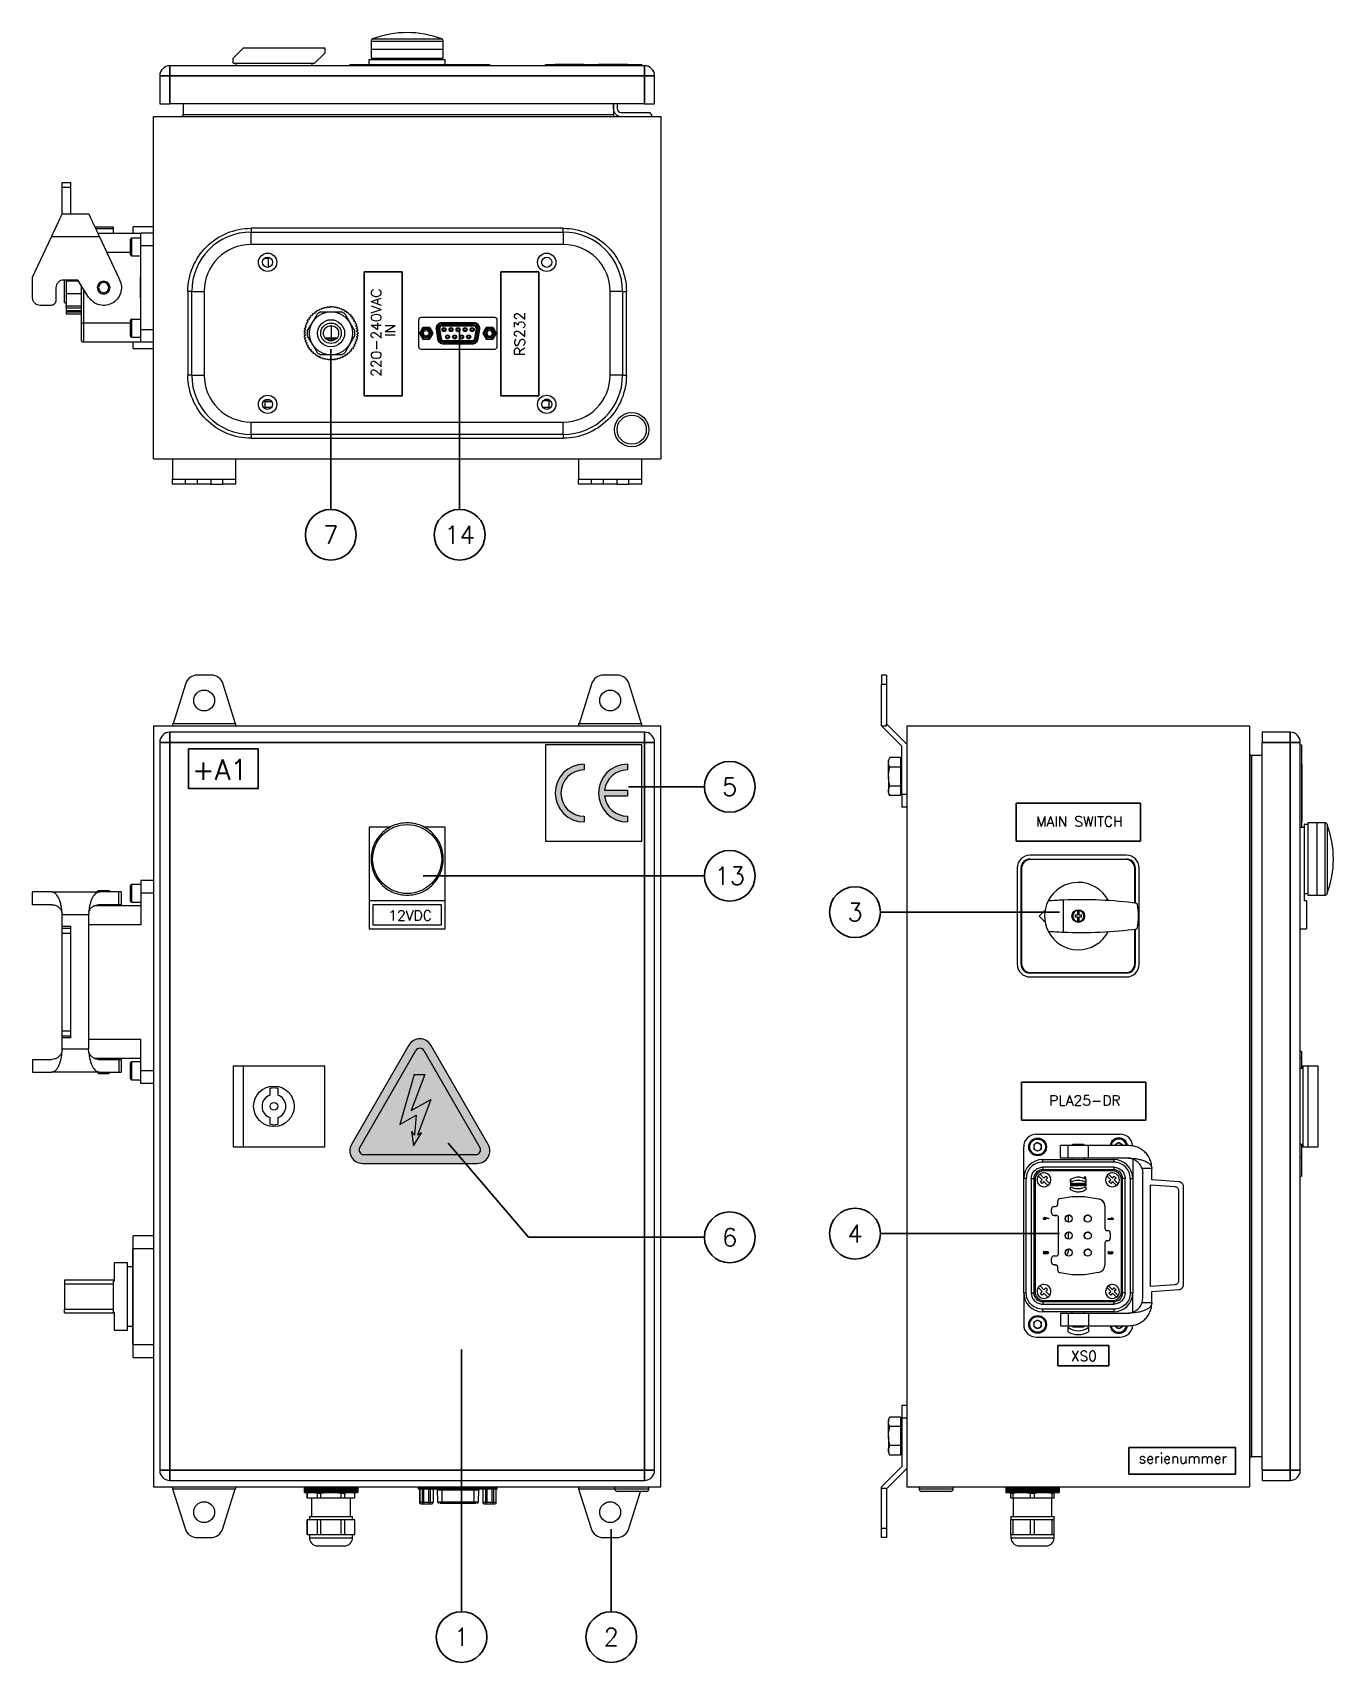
# Model space of a CAD drawing. Extents: x 4137 to 28680, y 2446 to 6814.
# Drawn here: x 16120 to 16766, y 4422 to 5231 of the extents above; entities that cross this region are included whole.
import ezdxf
from ezdxf.enums import TextEntityAlignment as Align

# ---------------------------------------------------------------- set-up
doc = ezdxf.new("R2010")
doc.units = 0
doc.header["$LTSCALE"] = 0.5
doc.layers.get('0').update_dxf_attribs({"linetype": 'CONTINUOUS'})
doc.layers.add('DIM', color=5, linetype='CONTINUOUS')
doc.layers.add('VOL', color=2, linetype='CONTINUOUS')
doc.styles.get("Standard").update_dxf_attribs({"font": 'simplex.shx'})

msp = doc.modelspace()

# ---------------------------------------------------------------- texts
for s, p in [('220-240VAC', (16293.21, 5082.1)), ('220-240VAC', (16293.21, 5082.1)), ('IN', (16300.14, 5083.36)), ('IN', (16300.14, 5083.36)), ('RS232', (16364.42, 5081.54)), ('RS232', (16364.42, 5081.54))]:
    msp.add_text(s, height=5.04, rotation=90).set_placement(p, align=Align.CENTER)
for s, height, p in [('+A1', 10.08, (16213.06, 4859.95)), ('MAIN SWITCH', 5.04, (16639.83, 4836.78)), ('MAIN SWITCH', 5.04, (16639.83, 4836.78)), ('12VDC', 5.04, (16307.52, 4790.1)), ('12VDC', 5.04, (16307.52, 4790.1)), ('PLA25-DR', 5.04, (16642.58, 4698.18)), ('PLA25-DR', 5.04, (16642.58, 4698.18)), ('XS0', 5.04, (16642.08, 4571.25)), ('XS0', 5.04, (16642.08, 4571.25)), ('serienummer', 5.04, (16691.26, 4520.43))]:
    msp.add_text(s, height=height).set_placement(p, align=Align.CENTER)
at = {"layer": 'DIM'}
for s, p in [('7', (16268.11, 4981.71)), ('7', (16268.11, 4981.71)), ('14', (16332.12, 4981.71)), ('14', (16332.12, 4981.71)), ('5', (16466.23, 4856.51)), ('5', (16466.23, 4856.51)), ('13', (16466.23, 4812.31)), ('13', (16466.23, 4812.31)), ('3', (16528.45, 4794.24)), ('3', (16528.45, 4794.24)), ('6', (16466.23, 4632.72)), ('6', (16466.23, 4632.72)), ('4', (16528.45, 4634.55)), ('4', (16528.45, 4634.55)), ('1', (16333.07, 4434.16)), ('1', (16333.07, 4434.16)), ('2', (16407.42, 4434.16)), ('2', (16407.42, 4434.16))]:
    msp.add_text(s, height=8.82, dxfattribs=at).set_placement(p, align=Align.MIDDLE)

# ---------------------------------------------------------------- hatches: boundary and pattern name
h = msp.add_hatch(color=256)
h.dxf.hatch_style = 1
h.paths.add_polyline_path([(16415.43, 4867.78, 1), (16415.43, 4839.05), (16415.43, 4841.92, -0.377964), (16404.03, 4851.98), (16415.43, 4851.98), (16415.43, 4854.85), (16404.03, 4854.85, -0.377965), (16415.43, 4864.9)])
h.paths.add_polyline_path([(16393.88, 4864.9), (16393.88, 4867.78, 1), (16393.88, 4839.05), (16393.88, 4841.92, -1)])
h = msp.add_hatch(color=256)
h.dxf.hatch_style = 1
h.paths.add_polyline_path([(16415.43, 4867.78, 1), (16415.43, 4839.05), (16415.43, 4841.92, -0.377964), (16404.03, 4851.98), (16415.43, 4851.98), (16415.43, 4854.85), (16404.03, 4854.85, -0.377965), (16415.43, 4864.9)])
h.paths.add_polyline_path([(16393.88, 4864.9), (16393.88, 4867.78, 1), (16393.88, 4839.05), (16393.88, 4841.92, -1)])
h = msp.add_hatch(color=256)
h.dxf.hatch_style = 1
h.paths.add_polyline_path([(16306.92, 4728.2), (16278.46, 4678.9, 0.57735), (16283.91, 4669.45), (16340.84, 4669.45, 0.577473), (16346.3, 4678.9), (16317.84, 4728.21, 0.577745)])
h.paths.add_polyline_path([(16314.9, 4713.55), (16307.99, 4695.77), (16317.87, 4701.13), (16311.23, 4683.49), (16313.22, 4684.61), (16309.21, 4678.11), (16308.21, 4685.23), (16309.65, 4683.51), (16310.47, 4693.48), (16302.43, 4688.75), (16309.62, 4713.55)], flags=16)
h = msp.add_hatch(color=256)
h.dxf.hatch_style = 1
h.paths.add_polyline_path([(16306.92, 4728.2), (16278.46, 4678.9, 0.57735), (16283.91, 4669.45), (16340.84, 4669.45, 0.577473), (16346.3, 4678.9), (16317.84, 4728.21, 0.577745)])
h.paths.add_polyline_path([(16314.9, 4713.55), (16307.99, 4695.77), (16317.87, 4701.13), (16311.23, 4683.49), (16313.22, 4684.61), (16309.21, 4678.11), (16308.21, 4685.23), (16309.65, 4683.51), (16310.47, 4693.48), (16302.43, 4688.75), (16309.62, 4713.55)], flags=16)
h = msp.add_hatch(color=256)
h.dxf.hatch_style = 1
h.paths.add_polyline_path([(16317.87, 4701.13), (16307.99, 4695.77), (16314.9, 4713.55), (16309.62, 4713.55), (16302.43, 4688.75), (16310.47, 4693.48), (16309.65, 4683.51), (16308.21, 4685.23), (16309.21, 4678.11), (16313.22, 4684.61), (16311.23, 4683.49)])
h = msp.add_hatch(color=256)
h.dxf.hatch_style = 1
h.paths.add_polyline_path([(16317.87, 4701.13), (16307.99, 4695.77), (16314.9, 4713.55), (16309.62, 4713.55), (16302.43, 4688.75), (16310.47, 4693.48), (16309.65, 4683.51), (16308.21, 4685.23), (16309.21, 4678.11), (16313.22, 4684.61), (16311.23, 4683.49)])
at = {"layer": 'VOL'}
h = msp.add_hatch(color=256, dxfattribs=at)
h.dxf.hatch_style = 1
h.paths.add_polyline_path([(16314.42, 4725.46, 0.577255), (16310.33, 4725.46), (16282.53, 4677.33, 0.576968), (16284.57, 4673.78), (16340.18, 4673.78, 0.577916), (16342.22, 4677.33)])
h.paths.add_polyline_path([(16307.99, 4695.77), (16317.87, 4701.13), (16311.23, 4683.49), (16313.22, 4684.61), (16309.21, 4678.11), (16308.21, 4685.23), (16309.65, 4683.51), (16310.47, 4693.48), (16302.43, 4688.75), (16309.62, 4713.55), (16314.9, 4713.55)], flags=16)
h = msp.add_hatch(color=256, dxfattribs=at)
h.dxf.hatch_style = 1
h.paths.add_polyline_path([(16314.42, 4725.46, 0.577255), (16310.33, 4725.46), (16282.53, 4677.33, 0.576968), (16284.57, 4673.78), (16340.18, 4673.78, 0.577916), (16342.22, 4677.33)])
h.paths.add_polyline_path([(16307.99, 4695.77), (16317.87, 4701.13), (16311.23, 4683.49), (16313.22, 4684.61), (16309.21, 4678.11), (16308.21, 4685.23), (16309.65, 4683.51), (16310.47, 4693.48), (16302.43, 4688.75), (16309.62, 4713.55), (16314.9, 4713.55)], flags=16)

# ---------------------------------------------------------------- linework, layer by layer
at = {"color": 7, "linetype": 'Continuous', "lineweight": 15}
for p, q in [((16219.75, 5218.52), (16224.79, 5223.56)), ((16219.75, 5218.52), (16224.79, 5223.56)), ((16224.79, 5223.56), (16265.11, 5223.56)), ((16224.79, 5223.56), (16265.11, 5223.56)), ((16265.11, 5223.56), (16265.11, 5221.04)), ((16265.11, 5223.56), (16265.11, 5221.04)), ((16288.11, 5226.89), (16288.11, 5222.93)), ((16288.11, 5226.89), (16288.11, 5222.93)), ((16288.11, 5222.93), (16324.02, 5222.93)), ((16288.11, 5222.93), (16324.02, 5222.93)), ((16288.12, 5222.93), (16288.12, 5218.52)), ((16288.12, 5222.93), (16288.12, 5218.52)), ((16324, 5218.52), (16324, 5222.93)), ((16324, 5218.52), (16324, 5222.93)), ((16324.02, 5222.93), (16324.02, 5226.89)), ((16324.02, 5222.93), (16324.02, 5226.89)), ((16423.87, 5214.74), (16188.25, 5214.74)), ((16423.87, 5214.74), (16188.25, 5214.74)), ((16219.75, 5216), (16219.75, 5218.52)), ((16219.75, 5216), (16219.75, 5218.52)), ((16219.75, 5216), (16260.07, 5216)), ((16219.75, 5216), (16260.07, 5216)), ((16221.01, 5216), (16221.01, 5214.74)), ((16221.01, 5216), (16221.01, 5214.74)), ((16258.81, 5216), (16258.81, 5214.74)), ((16258.81, 5216), (16258.81, 5214.74)), ((16265.11, 5221.04), (16260.07, 5216)), ((16265.11, 5221.04), (16260.07, 5216)), ((16277.61, 5215.38), (16277.61, 5214.74)), ((16277.61, 5215.38), (16283.91, 5215.38)), ((16277.61, 5215.38), (16277.61, 5214.74)), ((16277.61, 5215.38), (16283.91, 5215.38)), ((16283.91, 5214.74), (16283.91, 5215.38)), ((16283.91, 5215.38), (16340.84, 5215.38)), ((16283.91, 5214.74), (16283.91, 5215.38)), ((16283.91, 5215.38), (16340.84, 5215.38)), ((16287.16, 5217.89), (16324.96, 5217.89)), ((16287.16, 5215.38), (16287.16, 5217.89)), ((16287.16, 5217.89), (16324.96, 5217.89)), ((16287.16, 5215.38), (16287.16, 5217.89)), ((16288.12, 5218.52), (16324, 5218.52)), ((16288.12, 5218.52), (16324, 5218.52)), ((16288.96, 5218.52), (16288.96, 5217.89)), ((16288.96, 5218.52), (16288.96, 5217.89)), ((16323.17, 5217.89), (16323.17, 5218.52)), ((16323.17, 5217.89), (16323.17, 5218.52)), ((16324.96, 5215.38), (16324.96, 5217.89)), ((16324.96, 5215.38), (16324.96, 5217.89)), ((16340.84, 5214.74), (16340.84, 5215.38)), ((16340.84, 5215.38), (16347.14, 5215.38)), ((16340.84, 5214.74), (16340.84, 5215.38)), ((16340.84, 5215.38), (16347.14, 5215.38)), ((16347.14, 5214.74), (16347.14, 5215.38)), ((16347.14, 5214.74), (16347.14, 5215.38)), ((16374.73, 5214.74), (16374.73, 5215.37)), ((16374.73, 5215.37), (16422.61, 5215.37)), ((16374.73, 5214.74), (16374.73, 5215.37)), ((16374.73, 5215.37), (16422.61, 5215.37)), ((16379.52, 5215.5), (16379.52, 5215.37)), ((16379.52, 5215.5), (16393.88, 5215.5)), ((16379.52, 5215.5), (16379.52, 5215.37)), ((16379.52, 5215.5), (16393.88, 5215.5)), ((16393.88, 5215.5), (16393.88, 5215.37)), ((16393.88, 5215.5), (16393.88, 5215.37)), ((16401.07, 5215.5), (16401.07, 5215.37)), ((16401.07, 5215.5), (16415.43, 5215.5)), ((16401.07, 5215.5), (16401.07, 5215.37)), ((16401.07, 5215.5), (16415.43, 5215.5)), ((16415.43, 5215.5), (16415.43, 5215.37)), ((16415.43, 5215.5), (16415.43, 5215.37)), ((16422.61, 5214.74), (16422.61, 5215.37)), ((16422.61, 5214.74), (16422.61, 5215.37)), ((16183.21, 5209.7), (16183.21, 5195.84)), ((16183.21, 5209.7), (16183.21, 5195.84)), ((16428.91, 5195.84), (16428.91, 5209.7)), ((16428.91, 5195.84), (16428.91, 5209.7)), ((16183.21, 5195.84), (16188.25, 5195.84)), ((16183.21, 5195.84), (16188.25, 5195.84)), ((16423.87, 5195.84), (16188.25, 5195.84)), ((16423.87, 5195.84), (16188.25, 5195.84)), ((16194.87, 5195.84), (16194.87, 5190.55)), ((16194.87, 5195.84), (16194.87, 5190.55)), ((16194.87, 5190.55), (16408.44, 5190.55)), ((16194.87, 5190.55), (16408.44, 5190.55)), ((16408.44, 5195.84), (16408.44, 5190.55)), ((16408.44, 5195.84), (16408.44, 5190.55)), ((16408.5, 5193.32), (16408.5, 5195.84)), ((16408.5, 5193.32), (16408.5, 5195.84)), ((16410.39, 5195.84), (16410.39, 5193.32)), ((16410.39, 5195.84), (16410.39, 5193.32)), ((16412.28, 5191.43), (16426.52, 5191.43)), ((16412.28, 5191.43), (16426.52, 5191.43)), ((16423.87, 5195.84), (16428.91, 5195.84)), ((16423.87, 5195.84), (16428.91, 5195.84)), ((16427.4, 5190.55), (16426.52, 5191.43)), ((16427.4, 5190.55), (16426.52, 5191.43)), ((16427.4, 5190.55), (16427.4, 5189.54)), ((16427.4, 5190.55), (16427.4, 5189.54)), ((16180.06, 5019.44), (16180.06, 5189.54)), ((16180.06, 5189.54), (16432.06, 5189.54)), ((16180.06, 5019.44), (16180.06, 5189.54)), ((16180.06, 5189.54), (16432.06, 5189.54)), ((16432.06, 5189.54), (16432.06, 5019.44)), ((16432.06, 5189.54), (16432.06, 5019.44)), ((16134.73, 5156.78), (16139.14, 5156.78)), ((16134.73, 5156.78), (16139.14, 5156.78)), ((16134.73, 5154.44), (16139.14, 5154.44)), ((16134.73, 5141.03), (16134.73, 5154.44)), ((16134.73, 5154.44), (16139.14, 5154.44)), ((16134.73, 5141.03), (16134.73, 5154.44)), ((16139.14, 5141.03), (16139.14, 5154.44)), ((16139.14, 5141.03), (16139.14, 5154.44)), ((16147.83, 5141.03), (16134.73, 5141.03)), ((16147.83, 5141.03), (16134.73, 5141.03)), ((16148.02, 5140.95), (16147.83, 5141.03)), ((16148.02, 5140.95), (16147.83, 5141.03)), ((16160.28, 5134.47), (16151.05, 5134.47)), ((16160.28, 5134.47), (16151.05, 5134.47)), ((16151.36, 5133.8), (16160.28, 5133.8)), ((16151.36, 5133.8), (16160.28, 5133.8)), ((16160.28, 5133.8), (16160.28, 5134.47)), ((16160.28, 5133.8), (16160.28, 5134.47)), ((16160.28, 5131.58), (16160.28, 5133.8)), ((16160.28, 5131.58), (16160.28, 5133.8)), ((16180.06, 5134.73), (16169.98, 5134.73)), ((16169.98, 5131.58), (16169.98, 5134.73)), ((16180.06, 5134.73), (16169.98, 5134.73)), ((16169.98, 5131.58), (16169.98, 5134.73)), ((16383.55, 5133.97), (16228.57, 5133.97)), ((16228.57, 5133.97), (16228.57, 5132.08)), ((16383.55, 5133.97), (16228.57, 5133.97)), ((16228.57, 5133.97), (16228.57, 5132.08)), ((16383.55, 5132.08), (16383.55, 5133.97)), ((16383.55, 5132.08), (16383.55, 5133.97)), ((16120.09, 5109.63), (16129.44, 5129.69)), ((16120.09, 5109.63), (16129.44, 5129.69)), ((16153.27, 5129.69), (16129.44, 5129.69)), ((16153.27, 5129.69), (16129.44, 5129.69)), ((16129.69, 5130.22), (16129.52, 5129.87)), ((16129.69, 5130.22), (16129.52, 5129.87)), ((16152.39, 5131.58), (16173.76, 5131.58)), ((16152.39, 5131.58), (16173.76, 5131.58)), ((16153.27, 5129.69), (16162.85, 5109.16)), ((16153.27, 5129.69), (16162.85, 5109.16)), ((16168.72, 5120.74), (16168.72, 5128.56)), ((16168.72, 5120.74), (16168.72, 5128.56)), ((16173.76, 5129.06), (16169.23, 5129.06)), ((16173.76, 5129.06), (16169.23, 5129.06)), ((16169.98, 5132.59), (16169.86, 5132.59)), ((16169.86, 5132.59), (16169.86, 5131.58)), ((16169.98, 5132.59), (16169.86, 5132.59)), ((16169.86, 5132.59), (16169.86, 5131.58)), ((16180.06, 5131.58), (16173.76, 5131.58)), ((16173.76, 5125.28), (16173.76, 5131.58)), ((16180.06, 5131.58), (16173.76, 5131.58)), ((16173.76, 5125.28), (16173.76, 5131.58)), ((16180.06, 5125.28), (16173.76, 5125.28)), ((16173.76, 5083.7), (16173.76, 5125.28)), ((16180.06, 5125.28), (16173.76, 5125.28)), ((16173.76, 5083.7), (16173.76, 5125.28)), ((16228.57, 5132.08), (16383.55, 5132.08)), ((16228.57, 5132.08), (16383.55, 5132.08)), ((16383.55, 5125.91), (16228.57, 5125.91)), ((16383.55, 5125.91), (16228.57, 5125.91)), ((16169.23, 5120.24), (16173.76, 5120.24)), ((16169.23, 5120.24), (16173.76, 5120.24)), ((16237.14, 5119.04), (16235.17, 5119.04)), ((16237.14, 5119.04), (16235.17, 5119.04)), ((16237.14, 5119.04), (16237.14, 5119.58)), ((16237.14, 5119.04), (16237.14, 5119.58)), ((16237.14, 5114.6), (16237.14, 5119.04)), ((16237.14, 5114.6), (16237.14, 5119.04)), ((16120.09, 5099.45), (16120.09, 5109.63)), ((16120.09, 5099.45), (16120.09, 5109.63)), ((16173.51, 5109.3), (16173.5, 5109.3)), ((16173.51, 5109.3), (16173.5, 5109.3)), ((16173.76, 5109.53), (16173.51, 5109.53)), ((16173.51, 5109.53), (16173.51, 5099.45)), ((16173.76, 5109.53), (16173.51, 5109.53)), ((16173.51, 5109.53), (16173.51, 5099.45)), ((16131.68, 5104.49), (16131.68, 5098.19)), ((16131.68, 5104.49), (16131.68, 5098.19)), ((16142.6, 5108.27), (16135.46, 5108.27)), ((16142.6, 5108.27), (16135.46, 5108.27)), ((16135.96, 5096.93), (16135.96, 5108.27)), ((16135.96, 5096.93), (16135.96, 5108.27)), ((16136.72, 5108.27), (16136.72, 5107.64)), ((16136.72, 5108.27), (16136.72, 5107.64)), ((16143, 5107.64), (16136.72, 5107.64)), ((16136.72, 5107.64), (16136.72, 5101.34)), ((16143, 5107.64), (16136.72, 5107.64)), ((16136.72, 5107.64), (16136.72, 5101.34)), ((16144.15, 5101.34), (16136.72, 5101.34)), ((16136.72, 5101.34), (16136.72, 5095.45)), ((16144.15, 5101.34), (16136.72, 5101.34)), ((16136.72, 5101.34), (16136.72, 5095.45)), ((16147.89, 5099.82), (16142.6, 5108.27)), ((16147.89, 5099.82), (16142.6, 5108.27)), ((16144.15, 5105.79), (16144.15, 5086.85)), ((16144.15, 5105.79), (16144.15, 5086.85)), ((16158.52, 5104.49), (16157.89, 5104.49)), ((16158.52, 5104.49), (16157.89, 5104.49)), ((16173.49, 5108.57), (16173.51, 5108.57)), ((16173.49, 5108.57), (16173.51, 5108.57)), ((16173.49, 5108.52), (16173.51, 5108.52)), ((16173.49, 5108.52), (16173.51, 5108.52)), ((16173.51, 5104.16), (16173.5, 5104.16)), ((16173.51, 5104.16), (16173.5, 5104.16)), ((16197.2, 5102.6), (16197.2, 5061.02)), ((16199.09, 5102.6), (16197.2, 5102.6)), ((16197.2, 5102.6), (16197.2, 5061.02)), ((16199.09, 5102.6), (16197.2, 5102.6)), ((16199.09, 5061.02), (16199.09, 5102.6)), ((16199.09, 5061.02), (16199.09, 5102.6)), ((16205.26, 5102.6), (16205.26, 5061.02)), ((16205.26, 5102.6), (16205.26, 5061.02)), ((16406.86, 5061.02), (16406.86, 5102.6)), ((16406.86, 5061.02), (16406.86, 5102.6)), ((16413.03, 5102.6), (16413.03, 5061.02)), ((16413.03, 5102.6), (16414.92, 5102.6)), ((16413.03, 5102.6), (16413.03, 5061.02)), ((16413.03, 5102.6), (16414.92, 5102.6)), ((16414.92, 5061.02), (16414.92, 5102.6)), ((16414.92, 5061.02), (16414.92, 5102.6)), ((16129.16, 5095.67), (16123.87, 5095.67)), ((16129.16, 5095.67), (16123.87, 5095.67)), ((16136.72, 5096.64), (16135.96, 5096.93)), ((16136.72, 5096.64), (16135.96, 5096.93)), ((16136.72, 5094.41), (16144.15, 5094.41)), ((16136.72, 5094.41), (16136.72, 5094.41)), ((16136.72, 5094.41), (16144.15, 5094.41)), ((16136.72, 5094.41), (16136.72, 5094.41)), ((16136.72, 5093.15), (16136.72, 5092.52)), ((16136.72, 5093.15), (16136.72, 5092.52)), ((16173.76, 5099.45), (16173.51, 5099.45)), ((16173.76, 5099.45), (16173.51, 5099.45)), ((16259.98, 5092.17), (16260.64, 5092.63)), ((16259.98, 5092.17), (16260.64, 5092.63)), ((16260.64, 5092.63), (16260.82, 5092.37)), ((16260.64, 5092.63), (16260.82, 5092.37)), ((16261.11, 5092.98), (16261.81, 5093.37)), ((16261.11, 5092.98), (16261.81, 5093.37)), ((16261.11, 5092.98), (16261.28, 5092.67)), ((16261.11, 5092.98), (16261.28, 5092.67)), ((16261.81, 5093.37), (16261.97, 5093.09)), ((16261.81, 5093.37), (16261.97, 5093.09)), ((16262.31, 5093.67), (16263.05, 5093.98)), ((16262.31, 5093.67), (16263.05, 5093.98)), ((16262.31, 5093.67), (16262.45, 5093.34)), ((16262.31, 5093.67), (16262.45, 5093.34)), ((16263.05, 5093.98), (16263.18, 5093.68)), ((16263.05, 5093.98), (16263.18, 5093.68)), ((16263.58, 5094.22), (16264.35, 5094.46)), ((16263.58, 5094.22), (16264.35, 5094.46)), ((16263.58, 5094.22), (16263.69, 5093.89)), ((16263.58, 5094.22), (16263.69, 5093.89)), ((16264.35, 5094.46), (16264.45, 5094.15)), ((16264.35, 5094.46), (16264.45, 5094.15)), ((16264.91, 5094.64), (16265.7, 5094.8)), ((16264.91, 5094.64), (16265.7, 5094.8)), ((16264.91, 5094.64), (16264.98, 5094.3)), ((16264.91, 5094.64), (16264.98, 5094.3)), ((16265.7, 5094.8), (16265.76, 5094.48)), ((16265.7, 5094.8), (16265.76, 5094.48)), ((16266.27, 5094.92), (16267.07, 5095)), ((16266.27, 5094.92), (16267.07, 5095)), ((16266.27, 5094.92), (16266.3, 5094.58)), ((16266.27, 5094.92), (16266.3, 5094.58)), ((16267.07, 5095), (16267.1, 5094.67)), ((16267.07, 5095), (16267.1, 5094.67)), ((16267.65, 5095.06), (16267.64, 5094.71)), ((16267.65, 5095.06), (16267.64, 5094.71)), ((16267.65, 5095.06), (16268.45, 5095.05)), ((16267.65, 5095.06), (16268.45, 5095.05)), ((16268.45, 5095.05), (16268.45, 5094.72)), ((16268.45, 5095.05), (16268.45, 5094.72)), ((16269.04, 5095.05), (16269, 5094.71)), ((16269.04, 5095.05), (16269, 5094.71)), ((16269.04, 5095.05), (16269.84, 5094.96)), ((16269.04, 5095.05), (16269.84, 5094.96)), ((16269.84, 5094.96), (16269.8, 5094.63)), ((16269.84, 5094.96), (16269.8, 5094.63)), ((16270.42, 5094.9), (16270.34, 5094.56)), ((16270.42, 5094.9), (16270.34, 5094.56)), ((16270.42, 5094.9), (16271.2, 5094.72)), ((16270.42, 5094.9), (16271.2, 5094.72)), ((16271.2, 5094.72), (16271.13, 5094.4)), ((16271.2, 5094.72), (16271.13, 5094.4)), ((16271.77, 5094.6), (16271.66, 5094.27)), ((16271.77, 5094.6), (16271.66, 5094.27)), ((16271.77, 5094.6), (16272.53, 5094.34)), ((16271.77, 5094.6), (16272.53, 5094.34)), ((16272.53, 5094.34), (16272.43, 5094.03)), ((16272.53, 5094.34), (16272.43, 5094.03)), ((16273.09, 5094.16), (16272.94, 5093.85)), ((16273.09, 5094.16), (16272.94, 5093.85)), ((16273.09, 5094.16), (16273.82, 5093.83)), ((16273.09, 5094.16), (16273.82, 5093.83)), ((16273.82, 5093.83), (16273.68, 5093.53)), ((16273.82, 5093.83), (16273.68, 5093.53)), ((16274.36, 5093.59), (16274.18, 5093.29)), ((16274.36, 5093.59), (16274.18, 5093.29)), ((16274.36, 5093.59), (16275.05, 5093.18)), ((16274.36, 5093.59), (16275.05, 5093.18)), ((16275.05, 5093.18), (16274.88, 5092.9)), ((16275.05, 5093.18), (16274.88, 5092.9)), ((16275.55, 5092.89), (16275.34, 5092.61)), ((16275.55, 5092.89), (16275.34, 5092.61)), ((16275.55, 5092.89), (16276.2, 5092.41)), ((16275.55, 5092.89), (16276.2, 5092.41)), ((16144.15, 5091.26), (16136.72, 5091.26)), ((16136.72, 5091.26), (16136.72, 5091.26)), ((16144.15, 5091.26), (16136.72, 5091.26)), ((16136.72, 5091.26), (16136.72, 5091.26)), ((16136.73, 5091.26), (16136.73, 5091.26)), ((16136.73, 5091.26), (16136.73, 5091.26)), ((16145.41, 5086.85), (16144.15, 5086.85)), ((16145.41, 5086.85), (16144.15, 5086.85)), ((16145.41, 5086.85), (16145.41, 5077.4)), ((16145.41, 5086.85), (16145.41, 5077.4)), ((16168.72, 5080.42), (16168.72, 5088.24)), ((16168.72, 5080.42), (16168.72, 5088.24)), ((16173.76, 5088.74), (16169.23, 5088.74)), ((16173.76, 5088.74), (16169.23, 5088.74)), ((16255.17, 5083.97), (16255.35, 5084.75)), ((16255.17, 5083.97), (16255.35, 5084.75)), ((16255.35, 5084.75), (16255.67, 5084.68)), ((16255.35, 5084.75), (16255.67, 5084.68)), ((16255.47, 5085.32), (16255.73, 5086.08)), ((16255.47, 5085.32), (16255.73, 5086.08)), ((16255.47, 5085.32), (16255.8, 5085.21)), ((16255.47, 5085.32), (16255.8, 5085.21)), ((16255.73, 5086.08), (16256.04, 5085.98)), ((16255.73, 5086.08), (16256.04, 5085.98)), ((16255.91, 5086.64), (16256.25, 5087.37)), ((16255.91, 5086.64), (16256.25, 5087.37)), ((16255.91, 5086.64), (16256.23, 5086.49)), ((16255.91, 5086.64), (16256.23, 5086.49)), ((16256.25, 5087.37), (16256.54, 5087.23)), ((16256.25, 5087.37), (16256.54, 5087.23)), ((16256.48, 5087.91), (16256.89, 5088.6)), ((16256.48, 5087.91), (16256.89, 5088.6)), ((16256.48, 5087.91), (16256.78, 5087.73)), ((16256.48, 5087.91), (16256.78, 5087.73)), ((16256.49, 5082.85), (16258.99, 5087.17)), ((16256.49, 5082.85), (16258.99, 5087.17)), ((16256.89, 5088.6), (16257.17, 5088.43)), ((16256.89, 5088.6), (16257.17, 5088.43)), ((16257.18, 5089.1), (16257.66, 5089.75)), ((16257.18, 5089.1), (16257.66, 5089.75)), ((16257.18, 5089.1), (16257.46, 5088.89)), ((16257.18, 5089.1), (16257.46, 5088.89)), ((16257.66, 5089.75), (16257.92, 5089.55)), ((16257.66, 5089.75), (16257.92, 5089.55)), ((16258.01, 5090.22), (16258.55, 5090.81)), ((16258.01, 5090.22), (16258.55, 5090.81)), ((16258.01, 5090.22), (16258.26, 5089.98)), ((16258.01, 5090.22), (16258.26, 5089.98)), ((16258.55, 5090.81), (16258.79, 5090.59)), ((16258.55, 5090.81), (16258.79, 5090.59)), ((16258.94, 5091.25), (16259.55, 5091.78)), ((16258.94, 5091.25), (16259.55, 5091.78)), ((16258.94, 5091.25), (16259.17, 5090.98)), ((16258.94, 5091.25), (16259.17, 5090.98)), ((16258.99, 5087.17), (16261.48, 5091.49)), ((16258.99, 5087.17), (16261.48, 5091.49)), ((16259.55, 5091.78), (16259.76, 5091.53)), ((16259.55, 5091.78), (16259.76, 5091.53)), ((16259.98, 5092.17), (16260.18, 5091.88)), ((16259.98, 5092.17), (16260.18, 5091.88)), ((16263.27, 5092.52), (16268.26, 5092.52)), ((16263.27, 5092.52), (16268.26, 5092.52)), ((16268.26, 5092.52), (16273.25, 5092.52)), ((16268.26, 5092.52), (16273.25, 5092.52)), ((16268.51, 5079.37), (16268.51, 5085.58)), ((16268.51, 5079.37), (16268.51, 5085.58)), ((16275.04, 5091.49), (16277.54, 5087.17)), ((16275.04, 5091.49), (16277.54, 5087.17)), ((16276.2, 5092.41), (16276, 5092.15)), ((16276.2, 5092.41), (16276, 5092.15)), ((16276.67, 5092.07), (16276.44, 5091.81)), ((16276.67, 5092.07), (16276.44, 5091.81)), ((16276.67, 5092.07), (16277.26, 5091.52)), ((16276.67, 5092.07), (16277.26, 5091.52)), ((16277.26, 5091.52), (16277.04, 5091.28)), ((16277.26, 5091.52), (16277.04, 5091.28)), ((16277.7, 5091.13), (16277.44, 5090.9)), ((16277.7, 5091.13), (16277.44, 5090.9)), ((16277.54, 5087.17), (16280.03, 5082.85)), ((16277.54, 5087.17), (16280.03, 5082.85)), ((16277.7, 5091.13), (16278.23, 5090.53)), ((16277.7, 5091.13), (16278.23, 5090.53)), ((16278.23, 5090.53), (16277.98, 5090.31)), ((16278.23, 5090.53), (16277.98, 5090.31)), ((16278.62, 5090.09), (16278.34, 5089.89)), ((16278.62, 5090.09), (16278.34, 5089.89)), ((16278.62, 5090.09), (16279.08, 5089.44)), ((16278.62, 5090.09), (16279.08, 5089.44)), ((16279.08, 5089.44), (16278.82, 5089.25)), ((16279.08, 5089.44), (16278.82, 5089.25)), ((16279.43, 5088.97), (16279.13, 5088.8)), ((16279.43, 5088.97), (16279.13, 5088.8)), ((16279.43, 5088.97), (16279.82, 5088.26)), ((16279.43, 5088.97), (16279.82, 5088.26)), ((16279.82, 5088.26), (16279.54, 5088.11)), ((16279.82, 5088.26), (16279.54, 5088.11)), ((16280.12, 5087.76), (16279.8, 5087.62)), ((16280.12, 5087.76), (16279.8, 5087.62)), ((16280.12, 5087.76), (16280.43, 5087.02)), ((16280.12, 5087.76), (16280.43, 5087.02)), ((16280.43, 5087.02), (16280.14, 5086.89)), ((16280.43, 5087.02), (16280.14, 5086.89)), ((16280.67, 5086.49), (16280.34, 5086.38)), ((16280.67, 5086.49), (16280.34, 5086.38)), ((16280.91, 5085.72), (16280.6, 5085.62)), ((16280.91, 5085.72), (16280.6, 5085.62)), ((16280.67, 5086.49), (16280.91, 5085.72)), ((16280.67, 5086.49), (16280.91, 5085.72)), ((16281.1, 5085.16), (16280.75, 5085.1)), ((16281.1, 5085.16), (16280.75, 5085.1)), ((16281.1, 5085.16), (16281.25, 5084.38)), ((16281.1, 5085.16), (16281.25, 5084.38)), ((16311.73, 5088.36), (16311.73, 5075.26)), ((16311.73, 5088.36), (16311.73, 5075.26)), ((16349.53, 5089.62), (16312.99, 5089.62)), ((16349.53, 5089.62), (16312.99, 5089.62)), ((16316.87, 5084.75), (16314.2, 5084.75)), ((16316.87, 5084.75), (16314.2, 5084.75)), ((16323.41, 5086.84), (16323.41, 5087.22)), ((16323.41, 5087.22), (16339.11, 5087.22)), ((16323.41, 5086.84), (16323.41, 5087.22)), ((16323.41, 5087.22), (16339.11, 5087.22)), ((16323.41, 5086.69), (16323.41, 5086.84)), ((16323.41, 5086.84), (16339.11, 5086.84)), ((16323.41, 5086.69), (16323.41, 5086.84)), ((16323.41, 5086.84), (16339.11, 5086.84)), ((16323.41, 5086.06), (16323.41, 5086.69)), ((16323.41, 5086.69), (16339.11, 5086.69)), ((16323.41, 5086.06), (16323.41, 5086.69)), ((16323.41, 5086.69), (16339.11, 5086.69)), ((16323.41, 5086.06), (16339.11, 5086.06)), ((16323.41, 5086.06), (16339.11, 5086.06)), ((16323.41, 5085.59), (16339.11, 5085.59)), ((16323.41, 5085.59), (16339.11, 5085.59)), ((16323.41, 5085.49), (16339.11, 5085.49)), ((16323.41, 5085.49), (16339.11, 5085.49)), ((16339.11, 5087.22), (16339.11, 5086.84)), ((16339.11, 5087.22), (16339.11, 5086.84)), ((16339.11, 5086.84), (16339.11, 5086.69)), ((16339.11, 5086.84), (16339.11, 5086.69)), ((16339.11, 5086.69), (16339.11, 5086.06)), ((16339.11, 5086.69), (16339.11, 5086.06)), ((16348.33, 5084.75), (16345.65, 5084.75)), ((16348.33, 5084.75), (16345.65, 5084.75)), ((16350.79, 5075.26), (16350.79, 5088.36)), ((16350.79, 5075.26), (16350.79, 5088.36)), ((16173.76, 5077.4), (16145.41, 5077.4)), ((16173.76, 5077.4), (16145.41, 5077.4)), ((16169.23, 5079.92), (16173.76, 5079.92)), ((16169.23, 5079.92), (16173.76, 5079.92)), ((16169.86, 5077.4), (16169.86, 5076.39)), ((16169.86, 5077.4), (16169.86, 5076.39)), ((16169.86, 5076.39), (16169.98, 5076.39)), ((16169.86, 5076.39), (16169.98, 5076.39)), ((16169.98, 5074.25), (16169.98, 5077.4)), ((16169.98, 5074.25), (16169.98, 5077.4)), ((16173.76, 5077.4), (16173.76, 5083.7)), ((16173.76, 5083.7), (16180.06, 5083.7)), ((16173.76, 5077.4), (16173.76, 5083.7)), ((16173.76, 5083.7), (16180.06, 5083.7)), ((16180.06, 5077.4), (16173.76, 5077.4)), ((16180.06, 5077.4), (16173.76, 5077.4)), ((16255.01, 5081.2), (16255.02, 5082)), ((16255.01, 5081.2), (16255.02, 5082)), ((16255.01, 5081.2), (16255.36, 5081.19)), ((16255.01, 5081.2), (16255.36, 5081.19)), ((16255.02, 5082.59), (16255.12, 5083.39)), ((16255.02, 5082.59), (16255.12, 5083.39)), ((16255.02, 5082.59), (16255.37, 5082.55)), ((16255.02, 5082.59), (16255.37, 5082.55)), ((16255.02, 5082), (16255.35, 5082)), ((16255.02, 5082), (16255.35, 5082)), ((16255.08, 5080.62), (16255.4, 5080.65)), ((16255.08, 5080.62), (16255.4, 5080.65)), ((16255.15, 5079.82), (16255.08, 5080.62)), ((16255.15, 5079.82), (16255.08, 5080.62)), ((16255.12, 5083.39), (16255.44, 5083.35)), ((16255.12, 5083.39), (16255.44, 5083.35)), ((16255.15, 5079.82), (16255.5, 5079.85)), ((16255.15, 5079.82), (16255.5, 5079.85)), ((16255.17, 5083.97), (16255.52, 5083.89)), ((16255.17, 5083.97), (16255.52, 5083.89)), ((16255.27, 5079.25), (16255.59, 5079.31)), ((16255.27, 5079.25), (16255.59, 5079.31)), ((16255.43, 5078.46), (16255.27, 5079.25)), ((16255.43, 5078.46), (16255.27, 5079.25)), ((16255.43, 5078.46), (16255.77, 5078.52)), ((16255.43, 5078.46), (16255.77, 5078.52)), ((16255.61, 5077.9), (16255.92, 5078)), ((16255.61, 5077.9), (16255.92, 5078)), ((16255.85, 5077.13), (16255.61, 5077.9)), ((16255.85, 5077.13), (16255.61, 5077.9)), ((16255.85, 5077.13), (16256.18, 5077.24)), ((16255.85, 5077.13), (16256.18, 5077.24)), ((16256.09, 5076.6), (16256.39, 5076.73)), ((16256.09, 5076.6), (16256.39, 5076.73)), ((16256.41, 5075.86), (16256.09, 5076.6)), ((16256.41, 5075.86), (16256.09, 5076.6)), ((16258.99, 5076.46), (16256.49, 5080.78)), ((16258.99, 5076.46), (16256.49, 5080.78)), ((16261.48, 5072.14), (16258.99, 5076.46)), ((16261.48, 5072.14), (16258.99, 5076.46)), ((16271.14, 5079.37), (16265.38, 5079.37)), ((16271.14, 5079.37), (16265.38, 5079.37)), ((16268.51, 5079.37), (16268.51, 5079.36)), ((16268.51, 5079.37), (16268.51, 5079.36)), ((16268.51, 5079.36), (16268.51, 5079.33)), ((16268.51, 5079.36), (16268.51, 5079.33)), ((16268.51, 5079.33), (16268.51, 5078.84)), ((16268.51, 5079.33), (16268.51, 5078.84)), ((16268.51, 5078.04), (16268.51, 5078.84)), ((16268.51, 5078.04), (16268.51, 5078.84)), ((16277.54, 5076.46), (16275.04, 5072.14)), ((16277.54, 5076.46), (16275.04, 5072.14)), ((16280.03, 5080.78), (16277.54, 5076.46)), ((16280.03, 5080.78), (16277.54, 5076.46)), ((16280.28, 5076.25), (16279.98, 5076.39)), ((16280.28, 5076.25), (16279.98, 5076.39)), ((16280.62, 5076.98), (16280.28, 5076.25)), ((16280.62, 5076.98), (16280.28, 5076.25)), ((16280.62, 5076.98), (16280.3, 5077.13)), ((16280.62, 5076.98), (16280.3, 5077.13)), ((16280.79, 5077.54), (16280.49, 5077.64)), ((16280.79, 5077.54), (16280.49, 5077.64)), ((16281.05, 5078.3), (16280.72, 5078.41)), ((16281.05, 5078.3), (16280.72, 5078.41)), ((16281.05, 5078.3), (16280.79, 5077.54)), ((16281.05, 5078.3), (16280.79, 5077.54)), ((16281.17, 5078.87), (16280.85, 5078.94)), ((16281.17, 5078.87), (16280.85, 5078.94)), ((16281.25, 5084.38), (16280.93, 5084.31)), ((16281.25, 5084.38), (16280.93, 5084.31)), ((16281.35, 5079.66), (16281.01, 5079.73)), ((16281.35, 5079.66), (16281.01, 5079.73)), ((16281.38, 5083.81), (16281.03, 5083.77)), ((16281.38, 5083.81), (16281.03, 5083.77)), ((16281.41, 5080.24), (16281.09, 5080.28)), ((16281.41, 5080.24), (16281.09, 5080.28)), ((16281.45, 5083), (16281.12, 5082.98)), ((16281.45, 5083), (16281.12, 5082.98)), ((16281.51, 5082.42), (16281.16, 5082.43)), ((16281.51, 5082.42), (16281.16, 5082.43)), ((16281.5, 5081.04), (16281.16, 5081.08)), ((16281.5, 5081.04), (16281.16, 5081.08)), ((16281.35, 5079.66), (16281.17, 5078.87)), ((16281.35, 5079.66), (16281.17, 5078.87)), ((16281.5, 5081.62), (16281.18, 5081.62)), ((16281.5, 5081.62), (16281.18, 5081.62)), ((16281.38, 5083.81), (16281.45, 5083)), ((16281.38, 5083.81), (16281.45, 5083)), ((16281.5, 5081.04), (16281.41, 5080.24)), ((16281.5, 5081.04), (16281.41, 5080.24)), ((16281.51, 5082.42), (16281.5, 5081.62)), ((16281.51, 5082.42), (16281.5, 5081.62)), ((16312.23, 5081.81), (16312.86, 5081.81)), ((16312.23, 5081.81), (16312.86, 5081.81)), ((16313.65, 5084.44), (16312.31, 5082.12)), ((16313.65, 5084.44), (16312.31, 5082.12)), ((16312.31, 5081.49), (16313.65, 5079.18)), ((16312.31, 5081.49), (16313.65, 5079.18)), ((16312.86, 5081.81), (16314.2, 5084.12)), ((16312.86, 5081.81), (16314.2, 5084.12)), ((16314.2, 5079.49), (16312.86, 5081.81)), ((16314.2, 5079.49), (16312.86, 5081.81)), ((16314.2, 5084.12), (16316.87, 5084.12)), ((16314.2, 5084.12), (16316.87, 5084.12)), ((16316.87, 5079.49), (16314.2, 5079.49)), ((16316.87, 5079.49), (16314.2, 5079.49)), ((16314.2, 5078.86), (16316.87, 5078.86)), ((16314.2, 5078.86), (16316.87, 5078.86)), ((16316.87, 5084.12), (16318.21, 5081.81)), ((16316.87, 5084.12), (16318.21, 5081.81)), ((16318.21, 5081.81), (16316.87, 5079.49)), ((16318.21, 5081.81), (16316.87, 5079.49)), ((16318.94, 5081.81), (16317.42, 5084.44)), ((16318.94, 5081.81), (16317.42, 5084.44)), ((16317.42, 5079.18), (16318.94, 5081.81)), ((16317.42, 5079.18), (16318.94, 5081.81)), ((16318.94, 5081.81), (16318.21, 5081.81)), ((16318.94, 5081.81), (16318.21, 5081.81)), ((16321.35, 5078.85), (16320.56, 5083.89)), ((16321.35, 5078.85), (16320.56, 5083.89)), ((16320.93, 5083.94), (16321.09, 5083.97)), ((16320.93, 5083.94), (16321.09, 5083.97)), ((16321.72, 5078.9), (16320.93, 5083.94)), ((16321.72, 5078.9), (16320.93, 5083.94)), ((16321.87, 5078.93), (16321.09, 5083.97)), ((16321.87, 5078.93), (16321.09, 5083.97)), ((16322.5, 5079.02), (16321.71, 5084.06)), ((16322.5, 5079.02), (16321.71, 5084.06)), ((16321.72, 5078.9), (16321.87, 5078.93)), ((16321.72, 5078.9), (16321.87, 5078.93)), ((16322.96, 5079.1), (16322.17, 5084.14)), ((16322.96, 5079.1), (16322.17, 5084.14)), ((16323.06, 5079.11), (16322.27, 5084.15)), ((16323.06, 5079.11), (16322.27, 5084.15)), ((16338.32, 5078.13), (16324.2, 5078.13)), ((16338.32, 5078.13), (16324.2, 5078.13)), ((16338.32, 5078.03), (16324.2, 5078.03)), ((16338.32, 5078.03), (16324.2, 5078.03)), ((16338.32, 5077.57), (16324.2, 5077.57)), ((16324.2, 5076.94), (16324.2, 5077.57)), ((16338.32, 5077.57), (16324.2, 5077.57)), ((16324.2, 5076.94), (16324.2, 5077.57)), ((16338.32, 5076.94), (16324.2, 5076.94)), ((16324.2, 5076.78), (16324.2, 5076.94)), ((16338.32, 5076.94), (16324.2, 5076.94)), ((16324.2, 5076.78), (16324.2, 5076.94)), ((16338.32, 5076.78), (16324.2, 5076.78)), ((16324.2, 5076.4), (16324.2, 5076.78)), ((16338.32, 5076.78), (16324.2, 5076.78)), ((16324.2, 5076.4), (16324.2, 5076.78)), ((16338.32, 5076.4), (16324.2, 5076.4)), ((16338.32, 5076.4), (16324.2, 5076.4)), ((16338.32, 5076.94), (16338.32, 5077.57)), ((16338.32, 5076.94), (16338.32, 5077.57)), ((16338.32, 5076.78), (16338.32, 5076.94)), ((16338.32, 5076.78), (16338.32, 5076.94)), ((16338.32, 5076.4), (16338.32, 5076.78)), ((16338.32, 5076.4), (16338.32, 5076.78)), ((16340.26, 5084.15), (16339.47, 5079.11)), ((16340.26, 5084.15), (16339.47, 5079.11)), ((16340.36, 5084.14), (16339.57, 5079.1)), ((16340.36, 5084.14), (16339.57, 5079.1)), ((16340.82, 5084.06), (16340.03, 5079.02)), ((16340.82, 5084.06), (16340.03, 5079.02)), ((16341.44, 5083.97), (16340.65, 5078.93)), ((16341.44, 5083.97), (16340.65, 5078.93)), ((16340.8, 5078.9), (16340.65, 5078.93)), ((16340.8, 5078.9), (16340.65, 5078.93)), ((16341.59, 5083.94), (16340.8, 5078.9)), ((16341.59, 5083.94), (16340.8, 5078.9)), ((16341.97, 5083.89), (16341.18, 5078.85)), ((16341.97, 5083.89), (16341.18, 5078.85)), ((16341.59, 5083.94), (16341.44, 5083.97)), ((16341.59, 5083.94), (16341.44, 5083.97)), ((16345.11, 5084.44), (16343.59, 5081.81)), ((16345.11, 5084.44), (16343.59, 5081.81)), ((16343.59, 5081.81), (16344.31, 5081.81)), ((16343.59, 5081.81), (16345.11, 5079.18)), ((16343.59, 5081.81), (16344.31, 5081.81)), ((16343.59, 5081.81), (16345.11, 5079.18)), ((16344.31, 5081.81), (16345.65, 5084.12)), ((16344.31, 5081.81), (16345.65, 5084.12)), ((16345.65, 5079.49), (16344.31, 5081.81)), ((16345.65, 5079.49), (16344.31, 5081.81)), ((16345.01, 5081.81), (16345.63, 5081.81)), ((16345.01, 5081.81), (16345.63, 5081.81)), ((16345.65, 5084.12), (16348.33, 5084.12)), ((16345.65, 5084.12), (16348.33, 5084.12)), ((16348.33, 5079.49), (16345.65, 5079.49)), ((16348.33, 5079.49), (16345.65, 5079.49)), ((16345.65, 5078.86), (16348.33, 5078.86)), ((16345.65, 5078.86), (16348.33, 5078.86)), ((16348.33, 5084.12), (16349.66, 5081.81)), ((16348.33, 5084.12), (16349.66, 5081.81)), ((16349.66, 5081.81), (16348.33, 5079.49)), ((16349.66, 5081.81), (16348.33, 5079.49)), ((16348.4, 5081.81), (16349.02, 5081.81)), ((16348.4, 5081.81), (16349.02, 5081.81)), ((16350.21, 5082.12), (16348.87, 5084.44)), ((16350.21, 5082.12), (16348.87, 5084.44)), ((16348.87, 5079.18), (16350.21, 5081.49)), ((16348.87, 5079.18), (16350.21, 5081.49)), ((16350.29, 5081.81), (16349.66, 5081.81)), ((16350.29, 5081.81), (16349.66, 5081.81)), ((16169.98, 5074.25), (16180.06, 5074.25)), ((16169.98, 5074.25), (16180.06, 5074.25)), ((16256.41, 5075.86), (16256.73, 5076)), ((16256.41, 5075.86), (16256.73, 5076)), ((16256.7, 5075.36), (16256.99, 5075.52)), ((16256.7, 5075.36), (16256.99, 5075.52)), ((16257.09, 5074.66), (16256.7, 5075.36)), ((16257.09, 5074.66), (16256.7, 5075.36)), ((16257.09, 5074.66), (16257.4, 5074.83)), ((16257.09, 5074.66), (16257.4, 5074.83)), ((16257.44, 5074.18), (16257.7, 5074.37)), ((16257.44, 5074.18), (16257.7, 5074.37)), ((16257.9, 5073.53), (16257.44, 5074.18)), ((16257.9, 5073.53), (16257.44, 5074.18)), ((16257.9, 5073.53), (16258.19, 5073.73)), ((16257.9, 5073.53), (16258.19, 5073.73)), ((16258.3, 5073.09), (16258.54, 5073.31)), ((16258.3, 5073.09), (16258.54, 5073.31)), ((16258.82, 5072.49), (16258.3, 5073.09)), ((16258.82, 5072.49), (16258.3, 5073.09)), ((16258.82, 5072.49), (16259.09, 5072.72)), ((16258.82, 5072.49), (16259.09, 5072.72)), ((16259.26, 5072.1), (16259.48, 5072.34)), ((16259.26, 5072.1), (16259.48, 5072.34)), ((16259.85, 5071.55), (16259.26, 5072.1)), ((16259.85, 5071.55), (16259.26, 5072.1)), ((16259.85, 5071.55), (16260.09, 5071.81)), ((16259.85, 5071.55), (16260.09, 5071.81)), ((16260.33, 5071.21), (16260.52, 5071.47)), ((16260.33, 5071.21), (16260.52, 5071.47)), ((16260.97, 5070.73), (16260.33, 5071.21)), ((16260.97, 5070.73), (16260.33, 5071.21)), ((16260.97, 5070.73), (16261.18, 5071.01)), ((16260.97, 5070.73), (16261.18, 5071.01)), ((16261.48, 5070.44), (16261.64, 5070.72)), ((16261.48, 5070.44), (16261.64, 5070.72)), ((16262.17, 5070.03), (16261.48, 5070.44)), ((16262.17, 5070.03), (16261.48, 5070.44)), ((16262.17, 5070.03), (16262.35, 5070.33)), ((16262.17, 5070.03), (16262.35, 5070.33)), ((16262.7, 5069.79), (16262.84, 5070.09)), ((16262.7, 5069.79), (16262.84, 5070.09)), ((16263.43, 5069.46), (16262.7, 5069.79)), ((16263.43, 5069.46), (16262.7, 5069.79)), ((16268.26, 5071.1), (16263.27, 5071.1)), ((16268.26, 5071.1), (16263.27, 5071.1)), ((16263.43, 5069.46), (16263.58, 5069.77)), ((16263.43, 5069.46), (16263.58, 5069.77)), ((16263.99, 5069.28), (16264.09, 5069.59)), ((16263.99, 5069.28), (16264.09, 5069.59)), ((16264.75, 5069.02), (16263.99, 5069.28)), ((16264.75, 5069.02), (16263.99, 5069.28)), ((16264.75, 5069.02), (16264.86, 5069.35)), ((16264.75, 5069.02), (16264.86, 5069.35)), ((16265.32, 5068.9), (16265.39, 5069.22)), ((16265.32, 5068.9), (16265.39, 5069.22)), ((16266.11, 5068.72), (16265.32, 5068.9)), ((16266.11, 5068.72), (16265.32, 5068.9)), ((16266.11, 5068.72), (16266.18, 5069.06)), ((16266.11, 5068.72), (16266.18, 5069.06)), ((16266.69, 5068.66), (16266.73, 5068.99)), ((16266.69, 5068.66), (16266.73, 5068.99)), ((16267.49, 5068.57), (16266.69, 5068.66)), ((16267.49, 5068.57), (16266.69, 5068.66)), ((16267.49, 5068.57), (16267.53, 5068.92)), ((16267.49, 5068.57), (16267.53, 5068.92)), ((16268.07, 5068.57), (16268.08, 5068.9)), ((16268.07, 5068.57), (16268.08, 5068.9)), ((16268.87, 5068.56), (16268.07, 5068.57)), ((16268.87, 5068.56), (16268.07, 5068.57)), ((16273.25, 5071.1), (16268.26, 5071.1)), ((16273.25, 5071.1), (16268.26, 5071.1)), ((16268.87, 5068.56), (16268.88, 5068.91)), ((16268.87, 5068.56), (16268.88, 5068.91)), ((16269.46, 5068.62), (16269.43, 5068.95)), ((16269.46, 5068.62), (16269.43, 5068.95)), ((16270.26, 5068.7), (16269.46, 5068.62)), ((16270.26, 5068.7), (16269.46, 5068.62)), ((16270.26, 5068.7), (16270.22, 5069.05)), ((16270.26, 5068.7), (16270.22, 5069.05)), ((16270.83, 5068.82), (16270.76, 5069.14)), ((16270.83, 5068.82), (16270.76, 5069.14)), ((16271.62, 5068.98), (16270.83, 5068.82)), ((16271.62, 5068.98), (16270.83, 5068.82)), ((16271.62, 5068.98), (16271.55, 5069.32)), ((16271.62, 5068.98), (16271.55, 5069.32)), ((16272.17, 5069.16), (16272.07, 5069.47)), ((16272.17, 5069.16), (16272.07, 5069.47)), ((16272.94, 5069.4), (16272.17, 5069.16)), ((16272.94, 5069.4), (16272.17, 5069.16)), ((16272.94, 5069.4), (16272.84, 5069.73)), ((16272.94, 5069.4), (16272.84, 5069.73)), ((16273.47, 5069.64), (16273.34, 5069.94)), ((16273.47, 5069.64), (16273.34, 5069.94)), ((16274.21, 5069.96), (16273.47, 5069.64)), ((16274.21, 5069.96), (16273.47, 5069.64)), ((16274.21, 5069.96), (16274.07, 5070.28)), ((16274.21, 5069.96), (16274.07, 5070.28)), ((16274.72, 5070.25), (16274.56, 5070.53)), ((16274.72, 5070.25), (16274.56, 5070.53)), ((16275.42, 5070.64), (16274.72, 5070.25)), ((16275.42, 5070.64), (16274.72, 5070.25)), ((16275.42, 5070.64), (16275.25, 5070.95)), ((16275.42, 5070.64), (16275.25, 5070.95)), ((16275.89, 5070.99), (16275.7, 5071.25)), ((16275.89, 5070.99), (16275.7, 5071.25)), ((16276.55, 5071.45), (16275.89, 5070.99)), ((16276.55, 5071.45), (16275.89, 5070.99)), ((16276.55, 5071.45), (16276.34, 5071.74)), ((16276.55, 5071.45), (16276.34, 5071.74)), ((16276.98, 5071.84), (16276.76, 5072.09)), ((16276.98, 5071.84), (16276.76, 5072.09)), ((16277.58, 5072.37), (16276.98, 5071.84)), ((16277.58, 5072.37), (16276.98, 5071.84)), ((16277.58, 5072.37), (16277.35, 5072.64)), ((16277.58, 5072.37), (16277.35, 5072.64)), ((16277.97, 5072.81), (16277.73, 5073.03)), ((16277.97, 5072.81), (16277.73, 5073.03)), ((16278.52, 5073.4), (16277.97, 5072.81)), ((16278.52, 5073.4), (16277.97, 5072.81)), ((16278.52, 5073.4), (16278.26, 5073.64)), ((16278.52, 5073.4), (16278.26, 5073.64)), ((16278.86, 5073.87), (16278.6, 5074.07)), ((16278.86, 5073.87), (16278.6, 5074.07)), ((16279.34, 5074.52), (16278.86, 5073.87)), ((16279.34, 5074.52), (16278.86, 5073.87)), ((16279.34, 5074.52), (16279.06, 5074.73)), ((16279.34, 5074.52), (16279.06, 5074.73)), ((16279.63, 5075.03), (16279.35, 5075.19)), ((16279.63, 5075.03), (16279.35, 5075.19)), ((16280.04, 5075.72), (16279.63, 5075.03)), ((16280.04, 5075.72), (16279.63, 5075.03)), ((16280.04, 5075.72), (16279.74, 5075.9)), ((16280.04, 5075.72), (16279.74, 5075.9)), ((16312.99, 5074), (16349.53, 5074)), ((16312.99, 5074), (16349.53, 5074)), ((16199.09, 5061.02), (16197.2, 5061.02)), ((16199.09, 5061.02), (16197.2, 5061.02)), ((16413.03, 5061.02), (16414.92, 5061.02)), ((16413.03, 5061.02), (16414.92, 5061.02)), ((16235.5, 5044.35), (16235.5, 5048.71)), ((16235.5, 5044.35), (16235.5, 5048.71)), ((16376.32, 5048.86), (16374.4, 5048.86)), ((16376.32, 5048.86), (16374.4, 5048.86)), ((16376.62, 5044.35), (16376.62, 5048.71)), ((16376.62, 5044.35), (16376.62, 5048.71)), ((16228.57, 5037.71), (16383.55, 5037.71)), ((16228.57, 5037.71), (16383.55, 5037.71)), ((16228.57, 5031.54), (16228.57, 5029.65)), ((16383.55, 5031.54), (16228.57, 5031.54)), ((16228.57, 5031.54), (16228.57, 5029.65)), ((16383.55, 5031.54), (16228.57, 5031.54)), ((16228.57, 5029.65), (16383.55, 5029.65)), ((16228.57, 5029.65), (16383.55, 5029.65)), ((16383.55, 5031.54), (16383.55, 5029.65)), ((16383.55, 5031.54), (16383.55, 5029.65)), ((16180.06, 5019.44), (16432.06, 5019.44)), ((16180.06, 5019.44), (16432.06, 5019.44)), ((16189.51, 5019.44), (16189.51, 5009.36)), ((16189.51, 5019.44), (16189.51, 5009.36)), ((16221.01, 5009.36), (16221.01, 5019.44)), ((16221.01, 5009.36), (16221.01, 5019.44)), ((16391.11, 5019.44), (16391.11, 5009.36)), ((16391.11, 5019.44), (16391.11, 5009.36)), ((16422.61, 5009.36), (16422.61, 5019.44)), ((16422.61, 5009.36), (16422.61, 5019.44)), ((16189.51, 5006.84), (16189.51, 5009.36)), ((16189.51, 5009.36), (16189.62, 5009.36)), ((16189.51, 5006.84), (16189.51, 5009.36)), ((16189.51, 5009.36), (16189.62, 5009.36)), ((16195.79, 5006.84), (16189.51, 5006.84)), ((16195.79, 5006.84), (16189.51, 5006.84)), ((16189.62, 5009.36), (16195.79, 5009.36)), ((16189.62, 5009.36), (16195.79, 5009.36)), ((16195.79, 5009.36), (16195.79, 5006.84)), ((16195.79, 5009.36), (16201.8, 5009.36)), ((16195.79, 5009.36), (16195.79, 5006.84)), ((16195.79, 5009.36), (16201.8, 5009.36)), ((16201.8, 5006.84), (16195.79, 5006.84)), ((16201.8, 5006.84), (16195.79, 5006.84)), ((16201.8, 5009.36), (16208.51, 5009.36)), ((16201.8, 5009.36), (16201.8, 5006.84)), ((16201.8, 5009.36), (16208.51, 5009.36)), ((16201.8, 5009.36), (16201.8, 5006.84)), ((16208.51, 5006.84), (16201.8, 5006.84)), ((16208.51, 5006.84), (16201.8, 5006.84)), ((16208.51, 5009.36), (16208.51, 5006.84)), ((16208.51, 5009.36), (16214.52, 5009.36)), ((16208.51, 5009.36), (16208.51, 5006.84)), ((16208.51, 5009.36), (16214.52, 5009.36)), ((16208.51, 5006.84), (16214.52, 5006.84)), ((16208.51, 5006.84), (16214.52, 5006.84)), ((16214.52, 5006.84), (16214.52, 5009.36)), ((16214.52, 5009.36), (16220.69, 5009.36)), ((16214.52, 5006.84), (16214.52, 5009.36)), ((16214.52, 5009.36), (16220.69, 5009.36)), ((16221.01, 5006.84), (16214.52, 5006.84)), ((16221.01, 5006.84), (16214.52, 5006.84)), ((16220.69, 5009.36), (16221.01, 5009.36)), ((16220.69, 5009.36), (16221.01, 5009.36)), ((16221.01, 5006.84), (16221.01, 5009.36)), ((16221.01, 5006.84), (16221.01, 5009.36)), ((16391.11, 5006.84), (16391.11, 5009.36)), ((16391.11, 5009.36), (16391.22, 5009.36)), ((16391.11, 5006.84), (16391.11, 5009.36)), ((16391.11, 5009.36), (16391.22, 5009.36)), ((16397.39, 5006.84), (16391.11, 5006.84)), ((16397.39, 5006.84), (16391.11, 5006.84)), ((16391.22, 5009.36), (16397.39, 5009.36)), ((16391.22, 5009.36), (16397.39, 5009.36)), ((16397.39, 5009.36), (16397.39, 5006.84)), ((16397.39, 5009.36), (16403.4, 5009.36)), ((16397.39, 5009.36), (16397.39, 5006.84)), ((16397.39, 5009.36), (16403.4, 5009.36)), ((16403.4, 5006.84), (16397.39, 5006.84)), ((16403.4, 5006.84), (16397.39, 5006.84)), ((16403.4, 5009.36), (16410.11, 5009.36)), ((16403.4, 5009.36), (16403.4, 5006.84)), ((16403.4, 5009.36), (16410.11, 5009.36)), ((16403.4, 5009.36), (16403.4, 5006.84)), ((16410.11, 5006.84), (16403.4, 5006.84)), ((16410.11, 5006.84), (16403.4, 5006.84)), ((16410.11, 5009.36), (16410.11, 5006.84)), ((16410.11, 5009.36), (16416.12, 5009.36)), ((16410.11, 5009.36), (16410.11, 5006.84)), ((16410.11, 5009.36), (16416.12, 5009.36)), ((16410.11, 5006.84), (16416.12, 5006.84)), ((16410.11, 5006.84), (16416.12, 5006.84)), ((16416.12, 5006.84), (16416.12, 5009.36)), ((16416.12, 5009.36), (16422.29, 5009.36)), ((16416.12, 5006.84), (16416.12, 5009.36)), ((16416.12, 5009.36), (16422.29, 5009.36)), ((16422.61, 5006.84), (16416.12, 5006.84)), ((16422.61, 5006.84), (16416.12, 5006.84)), ((16422.29, 5009.36), (16422.61, 5009.36)), ((16422.29, 5009.36), (16422.61, 5009.36)), ((16422.61, 5006.84), (16422.61, 5009.36)), ((16422.61, 5006.84), (16422.61, 5009.36)), ((16196.01, 4907.58), (16189.84, 4887.85)), ((16196.01, 4907.58), (16189.84, 4887.85)), ((16208.72, 4912), (16202.02, 4912)), ((16208.72, 4912), (16202.02, 4912)), ((16220.9, 4887.85), (16214.73, 4907.58)), ((16220.9, 4887.85), (16214.73, 4907.58)), ((16397.61, 4907.58), (16391.44, 4887.85)), ((16397.61, 4907.58), (16391.44, 4887.85)), ((16410.32, 4912), (16403.62, 4912)), ((16410.32, 4912), (16403.62, 4912)), ((16422.5, 4887.85), (16416.33, 4907.58)), ((16422.5, 4887.85), (16416.33, 4907.58)), ((16544.14, 4912), (16541.62, 4912)), ((16541.62, 4912), (16541.62, 4907.58)), ((16544.14, 4912), (16541.62, 4912)), ((16541.62, 4912), (16541.62, 4907.58)), ((16541.62, 4907.58), (16544.14, 4907.58)), ((16541.62, 4886.8), (16541.62, 4907.58)), ((16541.62, 4907.58), (16544.14, 4907.58)), ((16541.62, 4886.8), (16541.62, 4907.58)), ((16544.14, 4912), (16544.14, 4907.58)), ((16544.14, 4912), (16544.14, 4907.58)), ((16544.14, 4907.58), (16544.14, 4887.85)), ((16544.14, 4907.58), (16544.14, 4887.85)), ((16180.06, 4886.8), (16432.06, 4886.8)), ((16180.06, 4886.8), (16180.06, 4508.8)), ((16180.06, 4886.8), (16432.06, 4886.8)), ((16180.06, 4886.8), (16180.06, 4508.8)), ((16423.87, 4883.65), (16188.25, 4883.65)), ((16423.87, 4883.65), (16188.25, 4883.65)), ((16189.84, 4887.85), (16189.51, 4887.85)), ((16189.51, 4887.85), (16189.51, 4886.8)), ((16189.84, 4887.85), (16189.51, 4887.85)), ((16189.51, 4887.85), (16189.51, 4886.8)), ((16220.9, 4887.85), (16189.84, 4887.85)), ((16220.9, 4887.85), (16189.84, 4887.85)), ((16221.01, 4887.85), (16220.9, 4887.85)), ((16221.01, 4887.85), (16220.9, 4887.85)), ((16221.01, 4886.8), (16221.01, 4887.85)), ((16221.01, 4886.8), (16221.01, 4887.85)), ((16391.44, 4887.85), (16391.11, 4887.85)), ((16391.11, 4887.85), (16391.11, 4886.8)), ((16391.44, 4887.85), (16391.11, 4887.85)), ((16391.11, 4887.85), (16391.11, 4886.8)), ((16422.5, 4887.85), (16391.44, 4887.85)), ((16422.5, 4887.85), (16391.44, 4887.85)), ((16422.61, 4887.85), (16422.5, 4887.85)), ((16422.61, 4887.85), (16422.5, 4887.85)), ((16422.61, 4886.8), (16422.61, 4887.85)), ((16422.61, 4886.8), (16422.61, 4887.85)), ((16432.06, 4508.8), (16432.06, 4886.8)), ((16432.06, 4508.8), (16432.06, 4886.8)), ((16551.7, 4876.72), (16541.62, 4886.8)), ((16541.62, 4886.8), (16544.14, 4886.8)), ((16551.7, 4876.72), (16541.62, 4886.8)), ((16541.62, 4886.8), (16544.14, 4886.8)), ((16544.14, 4886.8), (16544.14, 4887.85)), ((16544.14, 4887.85), (16554.22, 4877.77)), ((16544.14, 4886.8), (16544.14, 4887.85)), ((16544.14, 4887.85), (16554.22, 4877.77)), ((16554.22, 4886.8), (16724.32, 4886.8)), ((16554.22, 4886.8), (16554.22, 4508.8)), ((16554.22, 4886.8), (16724.32, 4886.8)), ((16554.22, 4886.8), (16554.22, 4508.8)), ((16724.32, 4886.8), (16724.32, 4508.8)), ((16724.32, 4886.8), (16724.32, 4508.8)), ((16730.62, 4883.65), (16730.62, 4878.61)), ((16744.48, 4883.65), (16730.62, 4883.65)), ((16730.62, 4883.65), (16730.62, 4878.61)), ((16744.48, 4883.65), (16730.62, 4883.65)), ((16183.21, 4878.61), (16183.21, 4516.99)), ((16183.21, 4878.61), (16183.21, 4516.99)), ((16374.73, 4877.35), (16374.73, 4829.47)), ((16422.61, 4877.35), (16374.73, 4877.35)), ((16374.73, 4877.35), (16374.73, 4829.47)), ((16422.61, 4877.35), (16374.73, 4877.35)), ((16422.61, 4829.47), (16422.61, 4877.35)), ((16422.61, 4829.47), (16422.61, 4877.35)), ((16428.91, 4516.99), (16428.91, 4878.61)), ((16428.91, 4516.99), (16428.91, 4878.61)), ((16551.7, 4852.78), (16551.7, 4876.72)), ((16551.7, 4852.78), (16551.7, 4876.72)), ((16730.62, 4516.99), (16730.62, 4878.61)), ((16730.62, 4516.99), (16730.62, 4878.61)), ((16749.52, 4516.99), (16749.52, 4878.61)), ((16749.52, 4516.99), (16749.52, 4878.61)), ((16749.52, 4877.35), (16750.15, 4877.35)), ((16749.52, 4877.35), (16750.15, 4877.35)), ((16750.15, 4877.35), (16750.15, 4836.4)), ((16750.15, 4877.35), (16750.15, 4836.4)), ((16393.88, 4867.78), (16393.88, 4864.9)), ((16393.88, 4867.78), (16393.88, 4864.9)), ((16415.43, 4867.78), (16415.43, 4864.9)), ((16415.43, 4867.78), (16415.43, 4864.9)), ((16545.76, 4871.06), (16545.03, 4869.79)), ((16545.76, 4871.06), (16545.03, 4869.79)), ((16545.03, 4869.79), (16545.03, 4868.7)), ((16545.03, 4869.79), (16545.03, 4868.7)), ((16545.03, 4861.6), (16545.03, 4868.7)), ((16545.03, 4861.6), (16545.03, 4868.7)), ((16550.95, 4871.06), (16545.76, 4871.06)), ((16550.95, 4871.06), (16545.76, 4871.06)), ((16550.95, 4866.33), (16545.76, 4866.33)), ((16550.95, 4866.33), (16545.76, 4866.33)), ((16550.95, 4871.06), (16550.95, 4868.7)), ((16550.95, 4871.06), (16550.95, 4868.7)), ((16551.7, 4869.79), (16550.95, 4869.79)), ((16551.7, 4869.79), (16550.95, 4869.79)), ((16550.95, 4868.7), (16550.95, 4866.33)), ((16550.95, 4868.7), (16550.95, 4866.33)), ((16550.95, 4866.33), (16550.95, 4861.6)), ((16550.95, 4866.33), (16550.95, 4861.6)), ((16730.62, 4872), (16725.33, 4872)), ((16730.62, 4872), (16725.33, 4872)), ((16750.28, 4867.78), (16750.15, 4867.78)), ((16750.28, 4867.78), (16750.15, 4867.78)), ((16750.28, 4867.78), (16750.28, 4839.05)), ((16750.28, 4867.78), (16750.28, 4839.05)), ((16545.03, 4861.6), (16545.03, 4854.51)), ((16545.03, 4861.6), (16545.03, 4854.51)), ((16550.95, 4861.6), (16550.95, 4856.87)), ((16550.95, 4861.6), (16550.95, 4856.87)), ((16404.03, 4854.85), (16415.43, 4854.85)), ((16404.03, 4854.85), (16415.43, 4854.85)), ((16404.03, 4851.98), (16415.43, 4851.98)), ((16404.03, 4851.98), (16415.43, 4851.98)), ((16415.43, 4854.85), (16415.43, 4851.98)), ((16415.43, 4854.85), (16415.43, 4851.98)), ((16545.03, 4854.51), (16545.03, 4853.41)), ((16545.03, 4854.51), (16545.03, 4853.41)), ((16545.03, 4853.41), (16545.76, 4852.15)), ((16545.03, 4853.41), (16545.76, 4852.15)), ((16550.95, 4856.87), (16545.76, 4856.87)), ((16550.95, 4856.87), (16545.76, 4856.87)), ((16550.95, 4852.15), (16545.76, 4852.15)), ((16550.95, 4852.15), (16545.76, 4852.15)), ((16550.95, 4856.87), (16550.95, 4854.51)), ((16550.95, 4856.87), (16550.95, 4854.51)), ((16550.95, 4854.51), (16550.95, 4852.15)), ((16550.95, 4854.51), (16550.95, 4852.15)), ((16550.95, 4853.41), (16551.7, 4853.41)), ((16550.95, 4853.41), (16551.7, 4853.41)), ((16554.22, 4852.78), (16551.7, 4852.78)), ((16551.7, 4852.78), (16551.7, 4846.48)), ((16554.22, 4852.78), (16551.7, 4852.78)), ((16551.7, 4852.78), (16551.7, 4846.48)), ((16393.88, 4841.92), (16393.88, 4839.05)), ((16393.88, 4841.92), (16393.88, 4839.05)), ((16415.43, 4841.92), (16415.43, 4839.05)), ((16415.43, 4841.92), (16415.43, 4839.05)), ((16554.22, 4846.48), (16551.7, 4846.48)), ((16554.22, 4846.48), (16551.7, 4846.48)), ((16297.62, 4836.4), (16287.16, 4836.4)), ((16287.16, 4836.4), (16287.16, 4799.86)), ((16297.62, 4836.4), (16287.16, 4836.4)), ((16287.16, 4836.4), (16287.16, 4799.86)), ((16324.96, 4836.4), (16314.5, 4836.4)), ((16324.96, 4836.4), (16314.5, 4836.4)), ((16324.96, 4799.86), (16324.96, 4836.4)), ((16324.96, 4799.86), (16324.96, 4836.4)), ((16749.52, 4836.4), (16751.41, 4836.4)), ((16749.52, 4836.4), (16751.41, 4836.4)), ((16750.28, 4839.05), (16750.15, 4839.05)), ((16750.28, 4839.05), (16750.15, 4839.05)), ((16753.3, 4837.76), (16751.41, 4837.76)), ((16751.41, 4837.76), (16751.41, 4836.4)), ((16753.3, 4837.76), (16751.41, 4837.76)), ((16751.41, 4837.76), (16751.41, 4836.4)), ((16751.41, 4836.4), (16751.41, 4799.86)), ((16751.41, 4836.4), (16751.41, 4799.86)), ((16757.71, 4838.59), (16753.3, 4838.59)), ((16753.3, 4838.59), (16753.3, 4802.71)), ((16757.71, 4838.59), (16753.3, 4838.59)), ((16753.3, 4838.59), (16753.3, 4802.71)), ((16761.68, 4838.61), (16757.71, 4838.61)), ((16757.71, 4838.61), (16757.71, 4802.7)), ((16761.68, 4838.61), (16757.71, 4838.61)), ((16757.71, 4838.61), (16757.71, 4802.7)), ((16374.73, 4829.47), (16422.61, 4829.47)), ((16374.73, 4829.47), (16422.61, 4829.47)), ((16663.21, 4822.54), (16615.33, 4822.54)), ((16663.21, 4822.54), (16615.33, 4822.54)), ((16615.33, 4820.65), (16663.21, 4820.65)), ((16615.33, 4820.65), (16663.21, 4820.65)), ((16662.96, 4820.4), (16615.59, 4820.4)), ((16662.96, 4820.4), (16615.59, 4820.4)), ((16180.06, 4809.94), (16173.76, 4809.94)), ((16173.76, 4809.94), (16173.76, 4803.64)), ((16180.06, 4809.94), (16173.76, 4809.94)), ((16173.76, 4809.94), (16173.76, 4803.64)), ((16609.03, 4816.24), (16609.03, 4768.36)), ((16609.03, 4816.24), (16609.03, 4768.36)), ((16610.92, 4768.36), (16610.92, 4816.24)), ((16610.92, 4768.36), (16610.92, 4816.24)), ((16611.18, 4815.99), (16611.18, 4768.61)), ((16611.18, 4815.99), (16611.18, 4768.61)), ((16667.37, 4798.75), (16667.37, 4815.99)), ((16667.37, 4798.75), (16667.37, 4815.99)), ((16667.62, 4816.24), (16667.62, 4798.72)), ((16667.62, 4816.24), (16667.62, 4798.72)), ((16669.51, 4768.36), (16669.51, 4816.24)), ((16669.51, 4768.36), (16669.51, 4816.24)), ((16120.09, 4797.97), (16120.09, 4804.27)), ((16129.44, 4804.27), (16120.09, 4804.27)), ((16120.09, 4797.97), (16120.09, 4804.27)), ((16129.44, 4804.27), (16120.09, 4804.27)), ((16129.44, 4804.27), (16153.27, 4804.27)), ((16129.44, 4804.27), (16153.27, 4804.27)), ((16152.85, 4804.91), (16152.22, 4804.27)), ((16152.85, 4804.91), (16152.22, 4804.27)), ((16162.85, 4804.27), (16153.27, 4804.27)), ((16162.85, 4804.27), (16153.27, 4804.27)), ((16158.52, 4804.27), (16157.89, 4804.9)), ((16158.52, 4804.27), (16157.89, 4804.9)), ((16162.85, 4797.97), (16162.85, 4804.27)), ((16162.85, 4797.97), (16162.85, 4804.27)), ((16164.19, 4797.97), (16164.19, 4804.28)), ((16164.19, 4797.97), (16164.19, 4804.28)), ((16168.72, 4803.64), (16168.72, 4807.55)), ((16168.72, 4803.64), (16168.72, 4807.55)), ((16168.72, 4799.74), (16168.72, 4803.64)), ((16168.72, 4799.74), (16168.72, 4803.64)), ((16173.76, 4808.05), (16169.23, 4808.05)), ((16173.76, 4808.05), (16169.23, 4808.05)), ((16173.76, 4803.64), (16173.76, 4787.89)), ((16180.06, 4803.64), (16173.76, 4803.64)), ((16173.76, 4803.64), (16173.76, 4787.89)), ((16180.06, 4803.64), (16173.76, 4803.64)), ((16751.41, 4803.55), (16753.3, 4803.55)), ((16751.41, 4803.55), (16753.3, 4803.55)), ((16753.3, 4802.71), (16757.71, 4802.71)), ((16753.3, 4802.71), (16757.71, 4802.71)), ((16757.71, 4802.7), (16761.68, 4802.7)), ((16757.71, 4802.7), (16761.68, 4802.7)), ((16129.69, 4797.97), (16120.09, 4797.97)), ((16129.69, 4797.97), (16120.09, 4797.97)), ((16148.02, 4794.31), (16147.83, 4792.93)), ((16148.02, 4794.31), (16147.83, 4792.93)), ((16173.76, 4797.34), (16150.48, 4797.34)), ((16173.76, 4797.34), (16150.48, 4797.34)), ((16162.85, 4797.97), (16152.87, 4797.97)), ((16162.85, 4797.97), (16152.87, 4797.97)), ((16158.52, 4797.97), (16158.52, 4797.34)), ((16158.52, 4797.97), (16158.52, 4797.34)), ((16169.23, 4799.23), (16173.76, 4799.23)), ((16169.23, 4799.23), (16173.76, 4799.23)), ((16287.16, 4799.86), (16287.16, 4786)), ((16324.96, 4799.86), (16287.16, 4799.86)), ((16287.16, 4799.86), (16287.16, 4786)), ((16324.96, 4799.86), (16287.16, 4799.86)), ((16289.05, 4797.97), (16289.05, 4787.89)), ((16323.07, 4797.97), (16289.05, 4797.97)), ((16289.05, 4797.97), (16289.05, 4787.89)), ((16323.07, 4797.97), (16289.05, 4797.97)), ((16323.07, 4787.89), (16323.07, 4797.97)), ((16323.07, 4787.89), (16323.07, 4797.97)), ((16324.96, 4786), (16324.96, 4799.86)), ((16324.96, 4786), (16324.96, 4799.86)), ((16622.76, 4795.12), (16619.93, 4792.3)), ((16622.76, 4795.12), (16619.93, 4792.3)), ((16631.71, 4800.26), (16631.71, 4784.34)), ((16631.71, 4800.26), (16631.71, 4784.34)), ((16638.88, 4795.03), (16638.88, 4792.7)), ((16638.88, 4795.03), (16638.88, 4792.7)), ((16639.67, 4792.7), (16639.67, 4795.03)), ((16639.67, 4792.7), (16639.67, 4795.03)), ((16752.67, 4799.86), (16751.41, 4799.86)), ((16752.67, 4799.86), (16751.41, 4799.86)), ((16752.67, 4799.86), (16752.67, 4786)), ((16752.67, 4799.86), (16752.67, 4786)), ((16147.83, 4792.93), (16134.73, 4792.93)), ((16134.73, 4787.26), (16134.73, 4792.93)), ((16147.83, 4792.93), (16134.73, 4792.93)), ((16134.73, 4787.26), (16134.73, 4792.93)), ((16134.73, 4787.26), (16139.14, 4787.26)), ((16134.73, 4786.32), (16134.73, 4787.26)), ((16134.73, 4787.26), (16139.14, 4787.26)), ((16134.73, 4786.32), (16134.73, 4787.26)), ((16134.73, 4786.32), (16139.14, 4786.32)), ((16134.73, 4786.32), (16139.14, 4786.32)), ((16139.14, 4786.32), (16139.14, 4787.26)), ((16139.14, 4786.32), (16139.14, 4787.26)), ((16147.83, 4792.93), (16147.83, 4726.15)), ((16147.83, 4792.93), (16147.83, 4726.15)), ((16287.16, 4786), (16324.96, 4786)), ((16287.16, 4786), (16324.96, 4786)), ((16289.05, 4787.89), (16323.07, 4787.89)), ((16289.05, 4787.89), (16323.07, 4787.89)), ((16619.93, 4792.3), (16622.76, 4789.48)), ((16619.93, 4792.3), (16622.76, 4789.48)), ((16638.88, 4792.7), (16637.7, 4792.7)), ((16637.7, 4792.7), (16637.7, 4791.91)), ((16638.88, 4792.7), (16637.7, 4792.7)), ((16637.7, 4792.7), (16637.7, 4791.91)), ((16637.7, 4791.91), (16638.88, 4791.91)), ((16637.7, 4791.91), (16638.88, 4791.91)), ((16638.88, 4791.91), (16638.88, 4789.57)), ((16638.88, 4791.91), (16638.88, 4789.57)), ((16640.85, 4792.7), (16639.67, 4792.7)), ((16640.85, 4792.7), (16639.67, 4792.7)), ((16639.67, 4789.57), (16639.67, 4791.91)), ((16639.67, 4791.91), (16640.85, 4791.91)), ((16639.67, 4789.57), (16639.67, 4791.91)), ((16639.67, 4791.91), (16640.85, 4791.91)), ((16640.85, 4791.91), (16640.85, 4792.7)), ((16640.85, 4791.91), (16640.85, 4792.7)), ((16667.37, 4768.61), (16667.37, 4785.85)), ((16667.37, 4768.61), (16667.37, 4785.85)), ((16667.62, 4785.88), (16667.62, 4768.36)), ((16667.62, 4785.88), (16667.62, 4768.36)), ((16749.52, 4786), (16752.67, 4786)), ((16749.52, 4786), (16752.67, 4786)), ((16134.73, 4735.27), (16134.73, 4783.81)), ((16134.73, 4783.81), (16139.14, 4783.81)), ((16134.73, 4735.27), (16134.73, 4783.81)), ((16134.73, 4783.81), (16139.14, 4783.81)), ((16139.14, 4735.27), (16139.14, 4783.81)), ((16139.14, 4735.27), (16139.14, 4783.81)), ((16663.21, 4763.95), (16615.33, 4763.95)), ((16663.21, 4763.95), (16615.33, 4763.95)), ((16615.33, 4762.06), (16663.21, 4762.06)), ((16615.33, 4762.06), (16663.21, 4762.06)), ((16615.59, 4764.2), (16662.96, 4764.2)), ((16615.59, 4764.2), (16662.96, 4764.2)), ((16134.73, 4735.27), (16139.14, 4735.27)), ((16134.73, 4735.27), (16139.14, 4735.27)), ((16134.73, 4732.76), (16139.14, 4732.76)), ((16134.73, 4731.82), (16134.73, 4732.76)), ((16134.73, 4732.76), (16139.14, 4732.76)), ((16134.73, 4731.82), (16134.73, 4732.76)), ((16139.14, 4731.82), (16134.73, 4731.82)), ((16134.73, 4726.15), (16134.73, 4731.82)), ((16139.14, 4731.82), (16134.73, 4731.82)), ((16134.73, 4726.15), (16134.73, 4731.82)), ((16139.14, 4731.82), (16139.14, 4732.76)), ((16139.14, 4731.82), (16139.14, 4732.76)), ((16173.76, 4715.44), (16173.76, 4731.19)), ((16173.76, 4715.44), (16173.76, 4731.19)), ((16120.09, 4721.11), (16129.69, 4721.11)), ((16120.09, 4721.11), (16120.09, 4714.81)), ((16120.09, 4721.11), (16129.69, 4721.11)), ((16120.09, 4721.11), (16120.09, 4714.81)), ((16147.83, 4726.15), (16134.73, 4726.15)), ((16147.83, 4726.15), (16134.73, 4726.15)), ((16148.02, 4724.77), (16147.83, 4726.15)), ((16148.02, 4724.77), (16147.83, 4726.15)), ((16150.46, 4721.74), (16173.76, 4721.74)), ((16150.46, 4721.74), (16173.76, 4721.74)), ((16152.22, 4721.74), (16152.22, 4721.05)), ((16152.22, 4721.74), (16152.22, 4721.05)), ((16152.87, 4721.11), (16162.85, 4721.11)), ((16152.87, 4721.11), (16162.85, 4721.11)), ((16158.52, 4721.11), (16158.52, 4721.74)), ((16158.52, 4721.11), (16158.52, 4721.74)), ((16162.85, 4721.11), (16162.85, 4714.81)), ((16162.85, 4721.11), (16162.85, 4714.81)), ((16164.19, 4714.81), (16164.19, 4721.12)), ((16164.19, 4714.81), (16164.19, 4721.12)), ((16306.92, 4728.21), (16278.46, 4678.9)), ((16306.92, 4728.21), (16278.46, 4678.9)), ((16282.53, 4677.33), (16310.33, 4725.46)), ((16282.53, 4677.33), (16310.33, 4725.46)), ((16314.42, 4725.46), (16342.22, 4677.33)), ((16314.42, 4725.46), (16342.22, 4677.33)), ((16346.3, 4678.9), (16317.84, 4728.21)), ((16346.3, 4678.9), (16317.84, 4728.21)), ((16750.17, 4725.06), (16749.52, 4725.06)), ((16750.17, 4725.06), (16749.52, 4725.06)), ((16749.52, 4721.91), (16750.17, 4721.91)), ((16749.52, 4721.91), (16750.17, 4721.91)), ((16750.17, 4725.06), (16750.17, 4721.91)), ((16750.17, 4725.06), (16750.17, 4721.91)), ((16750.17, 4721.91), (16750.17, 4716.7)), ((16750.17, 4721.91), (16750.17, 4716.7)), ((16120.09, 4714.81), (16129.44, 4714.81)), ((16120.09, 4714.81), (16129.44, 4714.81)), ((16153.27, 4714.81), (16129.44, 4714.81)), ((16153.27, 4714.81), (16129.44, 4714.81)), ((16152.22, 4714.81), (16152.85, 4714.18)), ((16152.22, 4714.81), (16152.85, 4714.18)), ((16153.27, 4714.81), (16162.85, 4714.81)), ((16153.27, 4714.81), (16162.85, 4714.81)), ((16158.52, 4714.81), (16157.89, 4714.18)), ((16158.52, 4714.81), (16157.89, 4714.18)), ((16168.72, 4715.44), (16168.72, 4719.35)), ((16168.72, 4715.44), (16168.72, 4719.35)), ((16168.72, 4711.54), (16168.72, 4715.44)), ((16168.72, 4711.54), (16168.72, 4715.44)), ((16173.76, 4719.85), (16169.23, 4719.85)), ((16173.76, 4719.85), (16169.23, 4719.85)), ((16173.51, 4720.01), (16173.51, 4719.85)), ((16173.51, 4720.01), (16173.51, 4719.85)), ((16180.06, 4715.44), (16173.76, 4715.44)), ((16173.76, 4709.14), (16173.76, 4715.44)), ((16180.06, 4715.44), (16173.76, 4715.44)), ((16173.76, 4709.14), (16173.76, 4715.44)), ((16219.75, 4717.96), (16219.75, 4677.64)), ((16219.75, 4717.96), (16224.79, 4717.96)), ((16219.75, 4717.96), (16219.75, 4677.64)), ((16219.75, 4717.96), (16224.79, 4717.96)), ((16224.79, 4677.64), (16224.79, 4717.96)), ((16224.79, 4717.96), (16265.11, 4717.96)), ((16224.79, 4677.64), (16224.79, 4717.96)), ((16224.79, 4717.96), (16265.11, 4717.96)), ((16265.11, 4677.64), (16265.11, 4717.96)), ((16265.11, 4677.64), (16265.11, 4717.96)), ((16309.62, 4713.55), (16302.43, 4688.75)), ((16309.62, 4713.55), (16302.43, 4688.75)), ((16314.9, 4713.55), (16307.99, 4695.77)), ((16314.9, 4713.55), (16307.99, 4695.77)), ((16309.62, 4713.55), (16314.9, 4713.55)), ((16309.62, 4713.55), (16314.9, 4713.55)), ((16749.52, 4716.7), (16750.78, 4716.7)), ((16749.52, 4716.7), (16750.78, 4716.7)), ((16750.78, 4717.96), (16750.78, 4677.64)), ((16750.78, 4717.96), (16753.3, 4717.96)), ((16750.78, 4717.96), (16750.78, 4677.64)), ((16750.78, 4717.96), (16753.3, 4717.96)), ((16753.3, 4717.96), (16753.3, 4677.64)), ((16753.3, 4717.96), (16758.34, 4717.96)), ((16753.3, 4717.96), (16753.3, 4677.64)), ((16753.3, 4717.96), (16758.34, 4717.96)), ((16758.34, 4677.64), (16758.34, 4717.96)), ((16758.34, 4677.64), (16758.34, 4717.96)), ((16169.23, 4711.03), (16173.76, 4711.03)), ((16169.23, 4711.03), (16173.76, 4711.03)), ((16173.51, 4711.03), (16173.51, 4710.4)), ((16173.51, 4711.03), (16173.51, 4710.4)), ((16173.51, 4710.4), (16173.76, 4710.4)), ((16173.51, 4710.4), (16173.76, 4710.4)), ((16180.06, 4709.14), (16173.76, 4709.14)), ((16180.06, 4709.14), (16173.76, 4709.14)), ((16238.02, 4703.41), (16238.02, 4706.74)), ((16238.02, 4703.41), (16238.02, 4706.74)), ((16241.8, 4706.74), (16241.8, 4703.41)), ((16241.8, 4706.74), (16241.8, 4703.41)), ((16307.99, 4695.77), (16317.87, 4701.13)), ((16307.99, 4695.77), (16317.87, 4701.13)), ((16317.87, 4701.13), (16311.23, 4683.49)), ((16317.87, 4701.13), (16311.23, 4683.49)), ((16238.02, 4688.87), (16238.02, 4692.19)), ((16238.02, 4688.87), (16238.02, 4692.19)), ((16241.8, 4692.19), (16241.8, 4688.87)), ((16241.8, 4692.19), (16241.8, 4688.87)), ((16302.43, 4688.75), (16310.47, 4693.48)), ((16302.43, 4688.75), (16310.47, 4693.48)), ((16310.47, 4693.48), (16309.65, 4683.51)), ((16310.47, 4693.48), (16309.65, 4683.51)), ((16308.21, 4685.23), (16309.21, 4678.11)), ((16308.21, 4685.23), (16309.65, 4683.51)), ((16308.21, 4685.23), (16309.21, 4678.11)), ((16308.21, 4685.23), (16309.65, 4683.51)), ((16309.21, 4678.11), (16313.22, 4684.61)), ((16309.21, 4678.11), (16313.22, 4684.61)), ((16313.22, 4684.61), (16311.23, 4683.49)), ((16313.22, 4684.61), (16311.23, 4683.49)), ((16619.11, 4679.84), (16617.21, 4678.74)), ((16619.11, 4679.84), (16617.21, 4678.74)), ((16618.48, 4683.94), (16660.06, 4683.94)), ((16618.48, 4683.94), (16660.06, 4683.94)), ((16619.11, 4679.84), (16621.02, 4678.74)), ((16619.11, 4679.84), (16621.02, 4678.74)), ((16659.43, 4679.84), (16657.53, 4678.74)), ((16659.43, 4679.84), (16657.53, 4678.74)), ((16659.43, 4679.84), (16661.34, 4678.74)), ((16659.43, 4679.84), (16661.34, 4678.74)), ((16219.75, 4677.64), (16224.79, 4677.64)), ((16219.75, 4677.64), (16224.79, 4677.64)), ((16224.79, 4677.64), (16265.11, 4677.64)), ((16224.79, 4677.64), (16265.11, 4677.64)), ((16340.18, 4673.78), (16284.57, 4673.78)), ((16340.18, 4673.78), (16284.57, 4673.78)), ((16612.18, 4661.89), (16612.18, 4677.64)), ((16612.18, 4661.89), (16612.18, 4677.64)), ((16617.21, 4678.74), (16617.21, 4676.54)), ((16617.21, 4678.74), (16617.21, 4676.54)), ((16619.11, 4675.45), (16617.21, 4676.54)), ((16619.11, 4675.45), (16617.21, 4676.54)), ((16621.02, 4676.54), (16619.11, 4675.45)), ((16621.02, 4676.54), (16619.11, 4675.45)), ((16621.02, 4676.54), (16621.02, 4678.74)), ((16621.02, 4676.54), (16621.02, 4678.74)), ((16630.45, 4678.28), (16630.45, 4678.27)), ((16630.45, 4678.28), (16630.45, 4678.27)), ((16630.45, 4671.97), (16630.45, 4678.27)), ((16630.45, 4671.97), (16630.45, 4678.27)), ((16630.45, 4671.97), (16630.45, 4671.97)), ((16630.45, 4671.97), (16630.45, 4671.97)), ((16634.23, 4671.97), (16634.23, 4678.27)), ((16644.41, 4678.27), (16634.23, 4678.27)), ((16634.23, 4671.97), (16634.23, 4678.27)), ((16644.41, 4678.27), (16634.23, 4678.27)), ((16644.41, 4671.97), (16634.23, 4671.97)), ((16644.41, 4671.97), (16634.23, 4671.97)), ((16636.76, 4678.91), (16636.12, 4678.27)), ((16636.76, 4678.91), (16636.12, 4678.27)), ((16636.12, 4671.97), (16636.12, 4671.34)), ((16636.12, 4671.97), (16636.12, 4671.34)), ((16641.79, 4678.9), (16636.75, 4678.9)), ((16641.79, 4678.9), (16636.75, 4678.9)), ((16642.42, 4678.27), (16641.79, 4678.91)), ((16642.42, 4678.27), (16641.79, 4678.91)), ((16642.42, 4671.34), (16642.42, 4671.97)), ((16642.42, 4671.34), (16642.42, 4671.97)), ((16644.41, 4671.97), (16644.41, 4678.27)), ((16664.47, 4678.27), (16644.41, 4678.27)), ((16644.41, 4671.97), (16644.41, 4678.27)), ((16664.47, 4678.27), (16644.41, 4678.27)), ((16665.01, 4671.97), (16644.41, 4671.97)), ((16665.01, 4671.97), (16644.41, 4671.97)), ((16657.53, 4678.74), (16657.53, 4678.27)), ((16657.53, 4678.74), (16657.53, 4678.27)), ((16661.34, 4678.27), (16661.34, 4678.74)), ((16661.34, 4678.27), (16661.34, 4678.74)), ((16750.78, 4678.9), (16749.52, 4678.9)), ((16750.78, 4678.9), (16749.52, 4678.9)), ((16749.52, 4672.6), (16750.17, 4672.6)), ((16749.52, 4672.6), (16750.17, 4672.6)), ((16750.17, 4678.9), (16750.17, 4672.6)), ((16750.17, 4678.9), (16750.17, 4672.6)), ((16750.17, 4672.6), (16750.17, 4663.15)), ((16750.17, 4672.6), (16750.17, 4663.15)), ((16750.78, 4677.64), (16753.3, 4677.64)), ((16750.78, 4677.64), (16753.3, 4677.64)), ((16753.3, 4677.64), (16758.34, 4677.64)), ((16753.3, 4677.64), (16758.34, 4677.64)), ((16283.91, 4669.45), (16340.84, 4669.45)), ((16283.91, 4669.45), (16340.84, 4669.45)), ((16620.3, 4664.12), (16622.26, 4662.15)), ((16620.3, 4664.12), (16622.26, 4662.15)), ((16621.63, 4670.08), (16621.63, 4671.34)), ((16621.63, 4671.34), (16656.91, 4671.34)), ((16621.63, 4670.08), (16621.63, 4671.34)), ((16621.63, 4671.34), (16656.91, 4671.34)), ((16656.91, 4670.08), (16621.63, 4670.08)), ((16656.91, 4670.08), (16621.63, 4670.08)), ((16656.91, 4667.56), (16621.63, 4667.56)), ((16621.63, 4667.56), (16621.63, 4666.3)), ((16656.91, 4667.56), (16621.63, 4667.56)), ((16621.63, 4667.56), (16621.63, 4666.3)), ((16656.91, 4666.3), (16621.63, 4666.3)), ((16656.91, 4666.3), (16621.63, 4666.3)), ((16656.54, 4665.67), (16622.01, 4665.67)), ((16656.54, 4665.67), (16622.01, 4665.67)), ((16626.67, 4665.67), (16626.67, 4666.3)), ((16626.67, 4665.67), (16626.67, 4666.3)), ((16651.87, 4666.3), (16651.87, 4665.67)), ((16651.87, 4666.3), (16651.87, 4665.67)), ((16654.32, 4664.12), (16656.28, 4662.15)), ((16654.32, 4664.12), (16656.28, 4662.15)), ((16656.91, 4671.34), (16656.91, 4670.08)), ((16656.91, 4671.34), (16656.91, 4670.08)), ((16656.91, 4667.56), (16656.91, 4666.3)), ((16656.91, 4667.56), (16656.91, 4666.3)), ((16659.48, 4664.45), (16659.48, 4664.45)), ((16659.48, 4664.45), (16659.48, 4664.45)), ((16666.36, 4671.48), (16666.36, 4661.89)), ((16666.36, 4671.48), (16666.36, 4661.89)), ((16675.81, 4666.93), (16670.97, 4666.93)), ((16670.97, 4666.93), (16671.4, 4664.41)), ((16675.81, 4666.93), (16670.97, 4666.93)), ((16670.97, 4666.93), (16671.4, 4664.41)), ((16671.4, 4602.67), (16671.4, 4664.41)), ((16671.4, 4602.67), (16671.4, 4664.41)), ((16675.81, 4661.26), (16675.81, 4666.93)), ((16675.81, 4661.26), (16675.81, 4666.93)), ((16613.44, 4661.89), (16612.18, 4661.89)), ((16612.18, 4605.19), (16612.18, 4661.89)), ((16613.44, 4661.89), (16612.18, 4661.89)), ((16612.18, 4605.19), (16612.18, 4661.89)), ((16613.44, 4605.19), (16613.44, 4661.89)), ((16613.44, 4605.19), (16613.44, 4661.89)), ((16615.96, 4661.89), (16615.96, 4605.19)), ((16615.96, 4661.89), (16617.22, 4661.89)), ((16615.96, 4661.89), (16615.96, 4605.19)), ((16615.96, 4661.89), (16617.22, 4661.89)), ((16617.22, 4661.89), (16617.22, 4605.19)), ((16617.22, 4661.89), (16617.22, 4605.19)), ((16617.22, 4657.48), (16617.86, 4657.48)), ((16617.22, 4657.48), (16617.86, 4657.48)), ((16617.86, 4657.41), (16617.59, 4657.48)), ((16617.86, 4657.41), (16617.59, 4657.48)), ((16617.86, 4661.51), (16617.86, 4605.57)), ((16617.86, 4661.51), (16617.86, 4605.57)), ((16621.37, 4661.26), (16619.41, 4663.23)), ((16621.37, 4661.26), (16619.41, 4663.23)), ((16620.48, 4660.37), (16621.37, 4661.26)), ((16620.48, 4660.37), (16621.37, 4661.26)), ((16621.37, 4659.48), (16620.48, 4660.37)), ((16621.37, 4659.48), (16620.48, 4660.37)), ((16622.26, 4660.37), (16621.37, 4659.48)), ((16622.26, 4660.37), (16621.37, 4659.48)), ((16622.26, 4662.15), (16623.16, 4663.04)), ((16622.26, 4662.15), (16623.16, 4663.04)), ((16624.23, 4658.41), (16622.26, 4660.37)), ((16624.23, 4658.41), (16622.26, 4660.37)), ((16623.16, 4663.04), (16624.05, 4662.15)), ((16623.16, 4663.04), (16624.05, 4662.15)), ((16624.05, 4662.15), (16623.16, 4661.26)), ((16624.05, 4662.15), (16623.16, 4661.26)), ((16623.16, 4661.26), (16625.12, 4659.3)), ((16623.16, 4661.26), (16625.12, 4659.3)), ((16635.49, 4660.02), (16635.49, 4661.6)), ((16635.49, 4661.6), (16635.49, 4661.6)), ((16635.49, 4661.6), (16635.49, 4660.02)), ((16635.49, 4660.02), (16635.49, 4661.6)), ((16635.49, 4661.6), (16635.49, 4661.6)), ((16635.49, 4661.6), (16635.49, 4660.02)), ((16635.49, 4656.3), (16635.49, 4657.88)), ((16635.49, 4657.88), (16635.49, 4657.88)), ((16635.49, 4656.3), (16635.49, 4657.88)), ((16635.49, 4656.3), (16635.49, 4657.88)), ((16635.49, 4657.88), (16635.49, 4657.88)), ((16635.49, 4656.3), (16635.49, 4657.88)), ((16635.53, 4659.55), (16635.87, 4659.55)), ((16635.53, 4658.31), (16635.53, 4659.55)), ((16635.53, 4658.31), (16635.53, 4659.55)), ((16635.53, 4659.55), (16635.53, 4659.55)), ((16635.53, 4659.55), (16635.87, 4659.55)), ((16635.53, 4659.55), (16635.87, 4659.55)), ((16635.53, 4658.31), (16635.53, 4659.55)), ((16635.53, 4658.31), (16635.53, 4659.55)), ((16635.53, 4659.55), (16635.53, 4659.55)), ((16635.53, 4659.55), (16635.87, 4659.55)), ((16635.87, 4658.31), (16635.53, 4658.31)), ((16635.87, 4658.31), (16635.53, 4658.31)), ((16635.87, 4659.55), (16635.87, 4659.1)), ((16635.87, 4659.55), (16635.87, 4659.1)), ((16635.87, 4659.1), (16636.24, 4659.1)), ((16635.87, 4659.1), (16636.24, 4659.1)), ((16635.87, 4659.1), (16635.87, 4659.1)), ((16635.87, 4659.1), (16636.24, 4659.1)), ((16635.87, 4659.1), (16636.24, 4659.1)), ((16635.87, 4659.1), (16635.87, 4659.1)), ((16635.87, 4658.8), (16635.87, 4658.31)), ((16636.24, 4658.8), (16635.87, 4658.8)), ((16635.87, 4658.8), (16635.87, 4658.31)), ((16636.24, 4658.8), (16635.87, 4658.8)), ((16636.24, 4659.55), (16636.58, 4659.55)), ((16636.24, 4659.1), (16636.24, 4659.55)), ((16636.24, 4659.1), (16636.24, 4659.55)), ((16636.24, 4659.55), (16636.24, 4659.55)), ((16636.24, 4659.55), (16636.58, 4659.55)), ((16636.24, 4659.55), (16636.58, 4659.55)), ((16636.24, 4659.1), (16636.24, 4659.55)), ((16636.24, 4659.1), (16636.24, 4659.55)), ((16636.24, 4659.55), (16636.24, 4659.55)), ((16636.24, 4659.55), (16636.58, 4659.55)), ((16636.24, 4659.1), (16636.24, 4659.1)), ((16636.24, 4659.1), (16636.24, 4659.1)), ((16636.24, 4658.31), (16636.24, 4658.8)), ((16636.24, 4658.31), (16636.24, 4658.8)), ((16636.24, 4658.8), (16636.24, 4658.8)), ((16636.24, 4658.31), (16636.24, 4658.8)), ((16636.24, 4658.31), (16636.24, 4658.8)), ((16636.24, 4658.8), (16636.24, 4658.8)), ((16636.58, 4658.31), (16636.24, 4658.31)), ((16636.58, 4658.31), (16636.24, 4658.31)), ((16636.58, 4659.55), (16636.58, 4658.31)), ((16636.58, 4659.55), (16636.58, 4658.31)), ((16636.7, 4658.31), (16637.11, 4659.55)), ((16636.7, 4658.31), (16637.11, 4659.55)), ((16636.7, 4658.31), (16637.11, 4659.55)), ((16636.7, 4658.31), (16637.11, 4659.55)), ((16637.04, 4658.31), (16636.7, 4658.31)), ((16637.04, 4658.31), (16636.7, 4658.31)), ((16637.1, 4658.51), (16637.04, 4658.31)), ((16637.1, 4658.51), (16637.04, 4658.31)), ((16637.49, 4658.51), (16637.1, 4658.51)), ((16637.49, 4658.51), (16637.1, 4658.51)), ((16637.11, 4659.55), (16637.5, 4659.55)), ((16637.11, 4659.55), (16637.11, 4659.55)), ((16637.11, 4659.55), (16637.5, 4659.55)), ((16637.11, 4659.55), (16637.5, 4659.55)), ((16637.11, 4659.55), (16637.11, 4659.55)), ((16637.11, 4659.55), (16637.5, 4659.55)), ((16637.18, 4658.78), (16637.24, 4658.98)), ((16637.18, 4658.78), (16637.24, 4658.98)), ((16637.4, 4658.78), (16637.18, 4658.78)), ((16637.18, 4658.78), (16637.18, 4658.78)), ((16637.4, 4658.78), (16637.18, 4658.78)), ((16637.4, 4658.78), (16637.18, 4658.78)), ((16637.18, 4658.78), (16637.18, 4658.78)), ((16637.4, 4658.78), (16637.18, 4658.78)), ((16637.24, 4658.98), (16637.26, 4659.04)), ((16637.24, 4658.98), (16637.26, 4659.04)), ((16637.26, 4659.04), (16637.28, 4659.1)), ((16637.26, 4659.04), (16637.28, 4659.1)), ((16637.28, 4659.1), (16637.29, 4659.16)), ((16637.28, 4659.1), (16637.29, 4659.16)), ((16637.29, 4659.16), (16637.31, 4659.1)), ((16637.29, 4659.16), (16637.31, 4659.1)), ((16637.29, 4659.16), (16637.29, 4659.16)), ((16637.29, 4659.16), (16637.31, 4659.1)), ((16637.29, 4659.16), (16637.31, 4659.1)), ((16637.29, 4659.16), (16637.29, 4659.16)), ((16637.31, 4659.1), (16637.32, 4659.04)), ((16637.31, 4659.1), (16637.32, 4659.04)), ((16637.31, 4659.1), (16637.31, 4659.1)), ((16637.31, 4659.1), (16637.32, 4659.04)), ((16637.31, 4659.1), (16637.32, 4659.04)), ((16637.31, 4659.1), (16637.31, 4659.1)), ((16637.32, 4659.04), (16637.34, 4658.98)), ((16637.32, 4659.04), (16637.34, 4658.98)), ((16637.32, 4659.04), (16637.32, 4659.04)), ((16637.32, 4659.04), (16637.34, 4658.98)), ((16637.32, 4659.04), (16637.34, 4658.98)), ((16637.32, 4659.04), (16637.32, 4659.04)), ((16637.34, 4658.98), (16637.4, 4658.78)), ((16637.34, 4658.98), (16637.4, 4658.78)), ((16637.34, 4658.98), (16637.34, 4658.98)), ((16637.34, 4658.98), (16637.4, 4658.78)), ((16637.34, 4658.98), (16637.4, 4658.78)), ((16637.34, 4658.98), (16637.34, 4658.98)), ((16637.4, 4658.78), (16637.4, 4658.78)), ((16637.4, 4658.78), (16637.4, 4658.78)), ((16637.55, 4658.31), (16637.49, 4658.51)), ((16637.55, 4658.31), (16637.49, 4658.51)), ((16637.49, 4658.51), (16637.49, 4658.51)), ((16637.55, 4658.31), (16637.49, 4658.51)), ((16637.55, 4658.31), (16637.49, 4658.51)), ((16637.49, 4658.51), (16637.49, 4658.51)), ((16637.5, 4659.55), (16637.92, 4658.31)), ((16637.5, 4659.55), (16637.92, 4658.31)), ((16637.92, 4658.31), (16637.55, 4658.31)), ((16637.92, 4658.31), (16637.55, 4658.31)), ((16638.04, 4659.55), (16638.09, 4659.55)), ((16638.04, 4658.31), (16638.04, 4659.55)), ((16638.04, 4658.31), (16638.04, 4659.55)), ((16638.04, 4659.55), (16638.04, 4659.55)), ((16638.04, 4659.55), (16638.09, 4659.55)), ((16638.04, 4659.55), (16638.09, 4659.55)), ((16638.04, 4658.31), (16638.04, 4659.55)), ((16638.04, 4658.31), (16638.04, 4659.55)), ((16638.04, 4659.55), (16638.04, 4659.55)), ((16638.04, 4659.55), (16638.09, 4659.55)), ((16638.38, 4658.31), (16638.04, 4658.31)), ((16638.38, 4658.31), (16638.04, 4658.31)), ((16638.09, 4659.55), (16638.15, 4659.56)), ((16638.09, 4659.55), (16638.15, 4659.56)), ((16638.09, 4659.55), (16638.15, 4659.56)), ((16638.09, 4659.55), (16638.15, 4659.56)), ((16638.09, 4659.55), (16638.09, 4659.55)), ((16638.09, 4659.55), (16638.09, 4659.55)), ((16638.15, 4659.56), (16638.21, 4659.56)), ((16638.15, 4659.56), (16638.21, 4659.56)), ((16638.15, 4659.56), (16638.15, 4659.56)), ((16638.15, 4659.56), (16638.21, 4659.56)), ((16638.15, 4659.56), (16638.21, 4659.56)), ((16638.15, 4659.56), (16638.15, 4659.56)), ((16638.21, 4659.56), (16638.27, 4659.56)), ((16638.21, 4659.56), (16638.27, 4659.56)), ((16638.21, 4659.56), (16638.21, 4659.56)), ((16638.21, 4659.56), (16638.27, 4659.56)), ((16638.21, 4659.56), (16638.27, 4659.56)), ((16638.21, 4659.56), (16638.21, 4659.56)), ((16638.27, 4659.56), (16638.33, 4659.56)), ((16638.27, 4659.56), (16638.33, 4659.56)), ((16638.27, 4659.56), (16638.27, 4659.56)), ((16638.27, 4659.56), (16638.33, 4659.56)), ((16638.27, 4659.56), (16638.33, 4659.56)), ((16638.27, 4659.56), (16638.27, 4659.56)), ((16638.33, 4659.56), (16638.4, 4659.56)), ((16638.33, 4659.56), (16638.4, 4659.56)), ((16638.33, 4659.56), (16638.33, 4659.56)), ((16638.33, 4659.56), (16638.4, 4659.56)), ((16638.33, 4659.56), (16638.4, 4659.56)), ((16638.33, 4659.56), (16638.33, 4659.56)), ((16638.38, 4659.01), (16638.38, 4659.28)), ((16638.38, 4659.28), (16638.4, 4659.28)), ((16638.38, 4659.01), (16638.38, 4659.28)), ((16638.38, 4659.28), (16638.4, 4659.28)), ((16638.4, 4659.01), (16638.38, 4659.01)), ((16638.4, 4659.01), (16638.38, 4659.01)), ((16638.38, 4659.01), (16638.38, 4659.01)), ((16638.4, 4659.01), (16638.38, 4659.01)), ((16638.4, 4659.01), (16638.38, 4659.01)), ((16638.38, 4659.01), (16638.38, 4659.01)), ((16638.38, 4658.76), (16638.38, 4658.31)), ((16638.4, 4658.76), (16638.38, 4658.76)), ((16638.38, 4658.76), (16638.38, 4658.31)), ((16638.4, 4658.76), (16638.38, 4658.76)), ((16638.4, 4659.56), (16638.47, 4659.56)), ((16638.4, 4659.56), (16638.47, 4659.56)), ((16638.4, 4659.56), (16638.4, 4659.56)), ((16638.4, 4659.56), (16638.47, 4659.56)), ((16638.4, 4659.56), (16638.47, 4659.56)), ((16638.4, 4659.56), (16638.4, 4659.56)), ((16638.4, 4659.28), (16638.42, 4659.28)), ((16638.4, 4659.28), (16638.42, 4659.28)), ((16638.42, 4659.01), (16638.4, 4659.01)), ((16638.42, 4659.01), (16638.4, 4659.01)), ((16638.4, 4659.01), (16638.4, 4659.01)), ((16638.42, 4659.01), (16638.4, 4659.01)), ((16638.42, 4659.01), (16638.4, 4659.01)), ((16638.4, 4659.01), (16638.4, 4659.01)), ((16638.63, 4658.31), (16638.4, 4658.76)), ((16638.63, 4658.31), (16638.4, 4658.76)), ((16638.4, 4658.76), (16638.4, 4658.76)), ((16638.63, 4658.31), (16638.4, 4658.76)), ((16638.63, 4658.31), (16638.4, 4658.76)), ((16638.4, 4658.76), (16638.4, 4658.76)), ((16638.42, 4659.28), (16638.45, 4659.28)), ((16638.42, 4659.28), (16638.45, 4659.28)), ((16638.44, 4659.01), (16638.42, 4659.01)), ((16638.44, 4659.01), (16638.42, 4659.01)), ((16638.42, 4659.01), (16638.42, 4659.01)), ((16638.44, 4659.01), (16638.42, 4659.01)), ((16638.44, 4659.01), (16638.42, 4659.01)), ((16638.42, 4659.01), (16638.42, 4659.01)), ((16638.5, 4659.01), (16638.44, 4659.01)), ((16638.5, 4659.01), (16638.44, 4659.01)), ((16638.44, 4659.01), (16638.44, 4659.01)), ((16638.5, 4659.01), (16638.44, 4659.01)), ((16638.5, 4659.01), (16638.44, 4659.01)), ((16638.44, 4659.01), (16638.44, 4659.01)), ((16638.45, 4659.28), (16638.54, 4659.26)), ((16638.45, 4659.28), (16638.54, 4659.26)), ((16638.47, 4659.56), (16638.53, 4659.56)), ((16638.47, 4659.56), (16638.53, 4659.56)), ((16638.47, 4659.56), (16638.47, 4659.56)), ((16638.47, 4659.56), (16638.53, 4659.56)), ((16638.47, 4659.56), (16638.53, 4659.56)), ((16638.47, 4659.56), (16638.47, 4659.56)), ((16638.55, 4659.04), (16638.5, 4659.01)), ((16638.55, 4659.04), (16638.5, 4659.01)), ((16638.55, 4659.04), (16638.5, 4659.01)), ((16638.55, 4659.04), (16638.5, 4659.01)), ((16638.5, 4659.01), (16638.5, 4659.01)), ((16638.5, 4659.01), (16638.5, 4659.01)), ((16638.53, 4659.56), (16638.59, 4659.55)), ((16638.53, 4659.56), (16638.59, 4659.55)), ((16638.53, 4659.56), (16638.53, 4659.56)), ((16638.53, 4659.56), (16638.59, 4659.55)), ((16638.53, 4659.56), (16638.59, 4659.55)), ((16638.53, 4659.56), (16638.53, 4659.56)), ((16638.54, 4659.26), (16638.58, 4659.21)), ((16638.54, 4659.26), (16638.58, 4659.21)), ((16638.59, 4659.09), (16638.55, 4659.04)), ((16638.59, 4659.09), (16638.55, 4659.04)), ((16638.59, 4659.09), (16638.55, 4659.04)), ((16638.59, 4659.09), (16638.55, 4659.04)), ((16638.55, 4659.04), (16638.55, 4659.04)), ((16638.55, 4659.04), (16638.55, 4659.04)), ((16638.58, 4659.21), (16638.6, 4659.15)), ((16638.58, 4659.21), (16638.6, 4659.15)), ((16638.58, 4659.21), (16638.58, 4659.21)), ((16638.58, 4659.21), (16638.6, 4659.15)), ((16638.58, 4659.21), (16638.6, 4659.15)), ((16638.58, 4659.21), (16638.58, 4659.21)), ((16638.59, 4659.55), (16638.65, 4659.54)), ((16638.59, 4659.55), (16638.65, 4659.54)), ((16638.59, 4659.55), (16638.59, 4659.55)), ((16638.59, 4659.55), (16638.65, 4659.54)), ((16638.59, 4659.55), (16638.65, 4659.54)), ((16638.59, 4659.55), (16638.59, 4659.55)), ((16638.6, 4659.15), (16638.59, 4659.09)), ((16638.6, 4659.15), (16638.59, 4659.09)), ((16638.6, 4659.15), (16638.59, 4659.09)), ((16638.6, 4659.15), (16638.59, 4659.09)), ((16638.59, 4659.09), (16638.59, 4659.09)), ((16638.59, 4659.09), (16638.59, 4659.09)), ((16638.6, 4659.15), (16638.6, 4659.15)), ((16638.6, 4659.15), (16638.6, 4659.15)), ((16639.04, 4658.31), (16638.63, 4658.31)), ((16639.04, 4658.31), (16638.63, 4658.31)), ((16638.65, 4659.54), (16638.7, 4659.53)), ((16638.65, 4659.54), (16638.7, 4659.53)), ((16638.65, 4659.54), (16638.65, 4659.54)), ((16638.65, 4659.54), (16638.7, 4659.53)), ((16638.65, 4659.54), (16638.7, 4659.53)), ((16638.65, 4659.54), (16638.65, 4659.54)), ((16638.7, 4659.53), (16638.75, 4659.51)), ((16638.7, 4659.53), (16638.75, 4659.51)), ((16638.7, 4659.53), (16638.7, 4659.53)), ((16638.7, 4659.53), (16638.75, 4659.51)), ((16638.7, 4659.53), (16638.75, 4659.51)), ((16638.7, 4659.53), (16638.7, 4659.53)), ((16638.79, 4658.86), (16638.74, 4658.83)), ((16638.79, 4658.86), (16638.74, 4658.83)), ((16638.74, 4658.83), (16638.77, 4658.78)), ((16638.74, 4658.83), (16638.77, 4658.78)), ((16638.75, 4659.51), (16638.79, 4659.49)), ((16638.75, 4659.51), (16638.79, 4659.49)), ((16638.75, 4659.51), (16638.75, 4659.51)), ((16638.75, 4659.51), (16638.79, 4659.49)), ((16638.75, 4659.51), (16638.79, 4659.49)), ((16638.75, 4659.51), (16638.75, 4659.51)), ((16638.77, 4658.78), (16638.8, 4658.74)), ((16638.77, 4658.78), (16638.8, 4658.74)), ((16638.79, 4659.49), (16638.83, 4659.47)), ((16638.79, 4659.49), (16638.83, 4659.47)), ((16638.79, 4659.49), (16638.79, 4659.49)), ((16638.79, 4659.49), (16638.83, 4659.47)), ((16638.79, 4659.49), (16638.83, 4659.47)), ((16638.79, 4659.49), (16638.79, 4659.49)), ((16638.84, 4658.9), (16638.79, 4658.86)), ((16638.84, 4658.9), (16638.79, 4658.86)), ((16638.8, 4658.74), (16638.83, 4658.69)), ((16638.8, 4658.74), (16638.83, 4658.69)), ((16638.83, 4659.47), (16638.86, 4659.44)), ((16638.83, 4659.47), (16638.86, 4659.44)), ((16638.83, 4659.47), (16638.83, 4659.47)), ((16638.83, 4659.47), (16638.86, 4659.44)), ((16638.83, 4659.47), (16638.86, 4659.44)), ((16638.83, 4659.47), (16638.83, 4659.47)), ((16638.83, 4658.69), (16639.04, 4658.31)), ((16638.83, 4658.69), (16639.04, 4658.31)), ((16638.88, 4658.94), (16638.84, 4658.9)), ((16638.88, 4658.94), (16638.84, 4658.9)), ((16638.86, 4659.44), (16638.89, 4659.41)), ((16638.86, 4659.44), (16638.89, 4659.41)), ((16638.91, 4658.99), (16638.88, 4658.94)), ((16638.91, 4658.99), (16638.88, 4658.94)), ((16638.89, 4659.41), (16638.91, 4659.37)), ((16638.89, 4659.41), (16638.91, 4659.37)), ((16638.91, 4659.37), (16638.93, 4659.33)), ((16638.91, 4659.37), (16638.93, 4659.33)), ((16638.94, 4659.05), (16638.91, 4658.99)), ((16638.94, 4659.05), (16638.91, 4658.99)), ((16638.93, 4659.33), (16638.95, 4659.28)), ((16638.93, 4659.33), (16638.95, 4659.28)), ((16638.95, 4659.11), (16638.94, 4659.05)), ((16638.95, 4659.11), (16638.94, 4659.05)), ((16638.95, 4659.28), (16638.95, 4659.23)), ((16638.95, 4659.28), (16638.95, 4659.23)), ((16638.95, 4659.23), (16638.96, 4659.17)), ((16638.95, 4659.23), (16638.96, 4659.17)), ((16638.96, 4659.17), (16638.95, 4659.11)), ((16638.96, 4659.17), (16638.95, 4659.11)), ((16639.06, 4659.55), (16639.93, 4659.55)), ((16639.06, 4659.26), (16639.06, 4659.55)), ((16639.06, 4659.55), (16639.93, 4659.55)), ((16639.06, 4659.55), (16639.06, 4659.55)), ((16639.06, 4659.26), (16639.06, 4659.55)), ((16639.06, 4659.55), (16639.93, 4659.55)), ((16639.06, 4659.26), (16639.06, 4659.55)), ((16639.06, 4659.55), (16639.93, 4659.55)), ((16639.06, 4659.55), (16639.06, 4659.55)), ((16639.06, 4659.26), (16639.06, 4659.55)), ((16639.33, 4659.26), (16639.06, 4659.26)), ((16639.33, 4659.26), (16639.06, 4659.26)), ((16639.33, 4658.31), (16639.33, 4659.26)), ((16639.33, 4658.31), (16639.33, 4659.26)), ((16639.33, 4659.26), (16639.33, 4659.26)), ((16639.33, 4658.31), (16639.33, 4659.26)), ((16639.33, 4658.31), (16639.33, 4659.26)), ((16639.33, 4659.26), (16639.33, 4659.26)), ((16639.67, 4658.31), (16639.33, 4658.31)), ((16639.67, 4658.31), (16639.33, 4658.31)), ((16639.67, 4659.26), (16639.67, 4658.31)), ((16639.93, 4659.26), (16639.67, 4659.26)), ((16639.67, 4659.26), (16639.67, 4658.31)), ((16639.93, 4659.26), (16639.67, 4659.26)), ((16639.93, 4659.55), (16639.93, 4659.26)), ((16639.93, 4659.55), (16639.93, 4659.26)), ((16640.11, 4658.31), (16640.11, 4659.55)), ((16640.11, 4659.55), (16640.45, 4659.55)), ((16640.11, 4658.31), (16640.11, 4659.55)), ((16640.11, 4659.55), (16640.11, 4659.55)), ((16640.11, 4659.55), (16640.45, 4659.55)), ((16640.11, 4658.31), (16640.11, 4659.55)), ((16640.11, 4659.55), (16640.45, 4659.55)), ((16640.11, 4658.31), (16640.11, 4659.55)), ((16640.11, 4659.55), (16640.11, 4659.55)), ((16640.11, 4659.55), (16640.45, 4659.55)), ((16640.45, 4658.31), (16640.11, 4658.31)), ((16640.45, 4658.31), (16640.11, 4658.31)), ((16640.45, 4659.55), (16640.45, 4658.31)), ((16640.45, 4659.55), (16640.45, 4658.31)), ((16640.7, 4659.55), (16641.14, 4659.55)), ((16640.7, 4658.31), (16640.7, 4659.55)), ((16640.7, 4658.31), (16640.7, 4659.55)), ((16640.7, 4659.55), (16640.7, 4659.55)), ((16640.7, 4659.55), (16641.14, 4659.55)), ((16640.7, 4659.55), (16641.14, 4659.55)), ((16640.7, 4658.31), (16640.7, 4659.55)), ((16640.7, 4658.31), (16640.7, 4659.55)), ((16640.7, 4659.55), (16640.7, 4659.55)), ((16640.7, 4659.55), (16641.14, 4659.55)), ((16641.03, 4658.31), (16640.7, 4658.31)), ((16641.03, 4658.31), (16640.7, 4658.31)), ((16641.02, 4659.01), (16641.03, 4658.95)), ((16641.05, 4658.95), (16641.02, 4659.01)), ((16641.05, 4658.95), (16641.02, 4659.01)), ((16641.02, 4659.01), (16641.02, 4659.01)), ((16641.02, 4659.01), (16641.03, 4658.95)), ((16641.05, 4658.95), (16641.02, 4659.01)), ((16641.05, 4658.95), (16641.02, 4659.01)), ((16641.02, 4659.01), (16641.02, 4659.01)), ((16641.03, 4658.95), (16641.03, 4658.89)), ((16641.03, 4658.95), (16641.03, 4658.89)), ((16641.03, 4658.89), (16641.03, 4658.82)), ((16641.03, 4658.89), (16641.03, 4658.82)), ((16641.03, 4658.82), (16641.03, 4658.31)), ((16641.03, 4658.82), (16641.03, 4658.31)), ((16641.08, 4658.88), (16641.05, 4658.95)), ((16641.08, 4658.88), (16641.05, 4658.95)), ((16641.05, 4658.95), (16641.05, 4658.95)), ((16641.08, 4658.88), (16641.05, 4658.95)), ((16641.08, 4658.88), (16641.05, 4658.95)), ((16641.05, 4658.95), (16641.05, 4658.95)), ((16641.11, 4658.81), (16641.08, 4658.88)), ((16641.11, 4658.81), (16641.08, 4658.88)), ((16641.08, 4658.88), (16641.08, 4658.88)), ((16641.11, 4658.81), (16641.08, 4658.88)), ((16641.11, 4658.81), (16641.08, 4658.88)), ((16641.08, 4658.88), (16641.08, 4658.88)), ((16641.15, 4658.74), (16641.11, 4658.81)), ((16641.15, 4658.74), (16641.11, 4658.81)), ((16641.11, 4658.81), (16641.11, 4658.81)), ((16641.15, 4658.74), (16641.11, 4658.81)), ((16641.15, 4658.74), (16641.11, 4658.81)), ((16641.11, 4658.81), (16641.11, 4658.81)), ((16641.14, 4659.55), (16641.32, 4659.18)), ((16641.14, 4659.55), (16641.32, 4659.18)), ((16641.35, 4658.31), (16641.15, 4658.74)), ((16641.35, 4658.31), (16641.15, 4658.74)), ((16641.15, 4658.74), (16641.15, 4658.74)), ((16641.35, 4658.31), (16641.15, 4658.74)), ((16641.35, 4658.31), (16641.15, 4658.74)), ((16641.15, 4658.74), (16641.15, 4658.74)), ((16641.32, 4659.18), (16641.35, 4659.12)), ((16641.32, 4659.18), (16641.35, 4659.12)), ((16641.35, 4659.12), (16641.38, 4659.05)), ((16641.35, 4659.12), (16641.38, 4659.05)), ((16641.79, 4658.31), (16641.35, 4658.31)), ((16641.79, 4658.31), (16641.35, 4658.31)), ((16641.38, 4659.05), (16641.41, 4658.98)), ((16641.38, 4659.05), (16641.41, 4658.98)), ((16641.41, 4658.98), (16641.44, 4658.92)), ((16641.41, 4658.98), (16641.44, 4658.92)), ((16641.44, 4658.92), (16641.47, 4658.86)), ((16641.44, 4658.92), (16641.47, 4658.86)), ((16641.46, 4659.55), (16641.79, 4659.55)), ((16641.46, 4659.12), (16641.46, 4659.55)), ((16641.46, 4659.12), (16641.46, 4659.55)), ((16641.46, 4659.55), (16641.46, 4659.55)), ((16641.46, 4659.55), (16641.79, 4659.55)), ((16641.46, 4659.55), (16641.79, 4659.55)), ((16641.46, 4659.12), (16641.46, 4659.55)), ((16641.46, 4659.12), (16641.46, 4659.55)), ((16641.46, 4659.55), (16641.46, 4659.55)), ((16641.46, 4659.55), (16641.79, 4659.55)), ((16641.46, 4659.04), (16641.46, 4659.12)), ((16641.46, 4659.04), (16641.46, 4659.12)), ((16641.46, 4659.12), (16641.46, 4659.12)), ((16641.46, 4659.04), (16641.46, 4659.12)), ((16641.46, 4659.04), (16641.46, 4659.12)), ((16641.46, 4659.12), (16641.46, 4659.12)), ((16641.46, 4658.95), (16641.46, 4659.04)), ((16641.46, 4658.95), (16641.46, 4659.04)), ((16641.46, 4659.04), (16641.46, 4659.04)), ((16641.46, 4658.95), (16641.46, 4659.04)), ((16641.46, 4658.95), (16641.46, 4659.04)), ((16641.46, 4659.04), (16641.46, 4659.04)), ((16641.47, 4658.86), (16641.46, 4658.95)), ((16641.47, 4658.86), (16641.46, 4658.95)), ((16641.46, 4658.95), (16641.46, 4658.95)), ((16641.47, 4658.86), (16641.46, 4658.95)), ((16641.47, 4658.86), (16641.46, 4658.95)), ((16641.46, 4658.95), (16641.46, 4658.95)), ((16641.47, 4658.86), (16641.47, 4658.86)), ((16641.47, 4658.86), (16641.47, 4658.86)), ((16641.79, 4659.55), (16641.79, 4658.31)), ((16641.79, 4659.55), (16641.79, 4658.31)), ((16641.93, 4658.95), (16641.94, 4659)), ((16641.93, 4658.95), (16641.94, 4659)), ((16641.93, 4658.95), (16641.94, 4659)), ((16641.93, 4658.95), (16641.94, 4659)), ((16641.93, 4658.9), (16641.93, 4658.95)), ((16641.93, 4658.9), (16641.93, 4658.95)), ((16641.93, 4658.95), (16641.93, 4658.95)), ((16641.93, 4658.9), (16641.93, 4658.95)), ((16641.93, 4658.9), (16641.93, 4658.95)), ((16641.93, 4658.95), (16641.93, 4658.95)), ((16641.93, 4658.84), (16641.93, 4658.9)), ((16641.93, 4658.84), (16641.93, 4658.9)), ((16641.93, 4658.9), (16641.93, 4658.9)), ((16641.93, 4658.84), (16641.93, 4658.9)), ((16641.93, 4658.84), (16641.93, 4658.9)), ((16641.93, 4658.9), (16641.93, 4658.9)), ((16641.94, 4658.79), (16641.93, 4658.84)), ((16641.94, 4658.79), (16641.93, 4658.84)), ((16641.93, 4658.84), (16641.93, 4658.84)), ((16641.94, 4658.79), (16641.93, 4658.84)), ((16641.94, 4658.79), (16641.93, 4658.84)), ((16641.93, 4658.84), (16641.93, 4658.84)), ((16641.94, 4659), (16641.95, 4659.05)), ((16641.94, 4659), (16641.95, 4659.05)), ((16641.94, 4659), (16641.95, 4659.05)), ((16641.94, 4659), (16641.95, 4659.05)), ((16641.94, 4659), (16641.94, 4659)), ((16641.94, 4659), (16641.94, 4659)), ((16641.95, 4658.74), (16641.94, 4658.79)), ((16641.95, 4658.74), (16641.94, 4658.79)), ((16641.94, 4658.79), (16641.94, 4658.79)), ((16641.95, 4658.74), (16641.94, 4658.79)), ((16641.95, 4658.74), (16641.94, 4658.79)), ((16641.94, 4658.79), (16641.94, 4658.79)), ((16641.95, 4659.05), (16641.96, 4659.1)), ((16641.95, 4659.05), (16641.96, 4659.1)), ((16641.95, 4659.05), (16641.96, 4659.1)), ((16641.95, 4659.05), (16641.96, 4659.1)), ((16641.95, 4659.05), (16641.95, 4659.05)), ((16641.95, 4659.05), (16641.95, 4659.05)), ((16641.96, 4658.69), (16641.95, 4658.74)), ((16641.96, 4658.69), (16641.95, 4658.74)), ((16641.95, 4658.74), (16641.95, 4658.74)), ((16641.96, 4658.69), (16641.95, 4658.74)), ((16641.96, 4658.69), (16641.95, 4658.74)), ((16641.95, 4658.74), (16641.95, 4658.74)), ((16641.96, 4659.1), (16641.97, 4659.15)), ((16641.96, 4659.1), (16641.97, 4659.15)), ((16641.96, 4659.1), (16641.97, 4659.15)), ((16641.96, 4659.1), (16641.97, 4659.15)), ((16641.96, 4659.1), (16641.96, 4659.1)), ((16641.96, 4659.1), (16641.96, 4659.1)), ((16641.97, 4658.65), (16641.96, 4658.69)), ((16641.97, 4658.65), (16641.96, 4658.69)), ((16641.96, 4658.69), (16641.96, 4658.69)), ((16641.97, 4658.65), (16641.96, 4658.69)), ((16641.97, 4658.65), (16641.96, 4658.69)), ((16641.96, 4658.69), (16641.96, 4658.69)), ((16641.97, 4659.15), (16641.99, 4659.19)), ((16641.97, 4659.15), (16641.99, 4659.19)), ((16641.97, 4659.15), (16641.99, 4659.19)), ((16641.97, 4659.15), (16641.99, 4659.19)), ((16641.97, 4659.15), (16641.97, 4659.15)), ((16641.97, 4659.15), (16641.97, 4659.15)), ((16641.99, 4658.6), (16641.97, 4658.65)), ((16641.99, 4658.6), (16641.97, 4658.65)), ((16641.97, 4658.65), (16641.97, 4658.65)), ((16641.99, 4658.6), (16641.97, 4658.65)), ((16641.99, 4658.6), (16641.97, 4658.65)), ((16641.97, 4658.65), (16641.97, 4658.65)), ((16641.99, 4659.19), (16642.01, 4659.24)), ((16641.99, 4659.19), (16642.01, 4659.24)), ((16641.99, 4659.19), (16642.01, 4659.24)), ((16641.99, 4659.19), (16642.01, 4659.24)), ((16641.99, 4659.19), (16641.99, 4659.19)), ((16641.99, 4659.19), (16641.99, 4659.19)), ((16642.01, 4658.56), (16641.99, 4658.6)), ((16642.01, 4658.56), (16641.99, 4658.6)), ((16641.99, 4658.6), (16641.99, 4658.6)), ((16642.01, 4658.56), (16641.99, 4658.6)), ((16642.01, 4658.56), (16641.99, 4658.6)), ((16641.99, 4658.6), (16641.99, 4658.6)), ((16642.01, 4659.24), (16642.04, 4659.28)), ((16642.01, 4659.24), (16642.04, 4659.28)), ((16642.01, 4659.24), (16642.04, 4659.28)), ((16642.01, 4659.24), (16642.04, 4659.28)), ((16642.01, 4659.24), (16642.01, 4659.24)), ((16642.01, 4659.24), (16642.01, 4659.24)), ((16642.04, 4658.52), (16642.01, 4658.56)), ((16642.04, 4658.52), (16642.01, 4658.56)), ((16642.01, 4658.56), (16642.01, 4658.56)), ((16642.04, 4658.52), (16642.01, 4658.56)), ((16642.04, 4658.52), (16642.01, 4658.56)), ((16642.01, 4658.56), (16642.01, 4658.56)), ((16642.04, 4659.28), (16642.06, 4659.32)), ((16642.04, 4659.28), (16642.06, 4659.32)), ((16642.04, 4659.28), (16642.06, 4659.32)), ((16642.04, 4659.28), (16642.06, 4659.32)), ((16642.04, 4659.28), (16642.04, 4659.28)), ((16642.04, 4659.28), (16642.04, 4659.28)), ((16642.06, 4658.49), (16642.04, 4658.52)), ((16642.06, 4658.49), (16642.04, 4658.52)), ((16642.04, 4658.52), (16642.04, 4658.52)), ((16642.06, 4658.49), (16642.04, 4658.52)), ((16642.06, 4658.49), (16642.04, 4658.52)), ((16642.04, 4658.52), (16642.04, 4658.52)), ((16642.06, 4659.32), (16642.09, 4659.35)), ((16642.06, 4659.32), (16642.09, 4659.35)), ((16642.06, 4659.32), (16642.09, 4659.35)), ((16642.06, 4659.32), (16642.09, 4659.35)), ((16642.06, 4659.32), (16642.06, 4659.32)), ((16642.06, 4659.32), (16642.06, 4659.32)), ((16642.09, 4658.46), (16642.06, 4658.49)), ((16642.09, 4658.46), (16642.06, 4658.49)), ((16642.06, 4658.49), (16642.06, 4658.49)), ((16642.09, 4658.46), (16642.06, 4658.49)), ((16642.09, 4658.46), (16642.06, 4658.49)), ((16642.06, 4658.49), (16642.06, 4658.49)), ((16642.09, 4659.35), (16642.13, 4659.38)), ((16642.09, 4659.35), (16642.13, 4659.38)), ((16642.09, 4659.35), (16642.13, 4659.38)), ((16642.09, 4659.35), (16642.13, 4659.38)), ((16642.09, 4659.35), (16642.09, 4659.35)), ((16642.09, 4659.35), (16642.09, 4659.35)), ((16642.13, 4658.42), (16642.09, 4658.46)), ((16642.13, 4658.42), (16642.09, 4658.46)), ((16642.13, 4659.38), (16642.16, 4659.42)), ((16642.13, 4659.38), (16642.16, 4659.42)), ((16642.13, 4659.38), (16642.16, 4659.42)), ((16642.13, 4659.38), (16642.16, 4659.42)), ((16642.13, 4659.38), (16642.13, 4659.38)), ((16642.13, 4659.38), (16642.13, 4659.38)), ((16642.16, 4658.4), (16642.13, 4658.42)), ((16642.16, 4658.4), (16642.13, 4658.42)), ((16642.16, 4659.42), (16642.2, 4659.44)), ((16642.16, 4659.42), (16642.2, 4659.44)), ((16642.16, 4659.42), (16642.2, 4659.44)), ((16642.16, 4659.42), (16642.2, 4659.44)), ((16642.16, 4659.42), (16642.16, 4659.42)), ((16642.16, 4659.42), (16642.16, 4659.42)), ((16642.2, 4658.37), (16642.16, 4658.4)), ((16642.2, 4658.37), (16642.16, 4658.4)), ((16642.2, 4659.44), (16642.24, 4659.47)), ((16642.2, 4659.44), (16642.24, 4659.47)), ((16642.2, 4659.44), (16642.24, 4659.47)), ((16642.2, 4659.44), (16642.24, 4659.47)), ((16642.2, 4659.44), (16642.2, 4659.44)), ((16642.2, 4659.44), (16642.2, 4659.44)), ((16642.25, 4658.35), (16642.2, 4658.37)), ((16642.25, 4658.35), (16642.2, 4658.37)), ((16642.24, 4659.47), (16642.28, 4659.49)), ((16642.24, 4659.47), (16642.28, 4659.49)), ((16642.24, 4659.47), (16642.28, 4659.49)), ((16642.24, 4659.47), (16642.28, 4659.49)), ((16642.24, 4659.47), (16642.24, 4659.47)), ((16642.24, 4659.47), (16642.24, 4659.47)), ((16642.29, 4658.33), (16642.25, 4658.35)), ((16642.29, 4658.33), (16642.25, 4658.35)), ((16642.28, 4659.49), (16642.33, 4659.51)), ((16642.28, 4659.49), (16642.33, 4659.51)), ((16642.28, 4659.49), (16642.33, 4659.51)), ((16642.28, 4659.49), (16642.33, 4659.51)), ((16642.28, 4659.49), (16642.28, 4659.49)), ((16642.28, 4659.49), (16642.28, 4659.49)), ((16642.34, 4658.32), (16642.29, 4658.33)), ((16642.34, 4658.32), (16642.29, 4658.33)), ((16642.31, 4659.03), (16642.3, 4658.98)), ((16642.31, 4659.03), (16642.3, 4658.98)), ((16642.3, 4658.98), (16642.3, 4658.92)), ((16642.3, 4658.98), (16642.3, 4658.92)), ((16642.3, 4658.92), (16642.3, 4658.86)), ((16642.3, 4658.92), (16642.3, 4658.86)), ((16642.3, 4658.86), (16642.31, 4658.8)), ((16642.3, 4658.86), (16642.31, 4658.8)), ((16642.33, 4659.08), (16642.31, 4659.03)), ((16642.33, 4659.08), (16642.31, 4659.03)), ((16642.31, 4658.8), (16642.33, 4658.75)), ((16642.31, 4658.8), (16642.33, 4658.75)), ((16642.33, 4659.51), (16642.38, 4659.53)), ((16642.33, 4659.51), (16642.38, 4659.53)), ((16642.33, 4659.51), (16642.38, 4659.53)), ((16642.33, 4659.51), (16642.38, 4659.53)), ((16642.33, 4659.51), (16642.33, 4659.51)), ((16642.33, 4659.51), (16642.33, 4659.51)), ((16642.35, 4659.13), (16642.33, 4659.08)), ((16642.35, 4659.13), (16642.33, 4659.08)), ((16642.33, 4658.75), (16642.36, 4658.71)), ((16642.33, 4658.75), (16642.36, 4658.71)), ((16642.39, 4658.31), (16642.34, 4658.32)), ((16642.39, 4658.31), (16642.34, 4658.32)), ((16642.38, 4659.17), (16642.35, 4659.13)), ((16642.38, 4659.17), (16642.35, 4659.13)), ((16642.36, 4658.71), (16642.39, 4658.67)), ((16642.36, 4658.71), (16642.39, 4658.67)), ((16642.38, 4659.53), (16642.43, 4659.54)), ((16642.38, 4659.53), (16642.43, 4659.54)), ((16642.38, 4659.53), (16642.43, 4659.54)), ((16642.38, 4659.53), (16642.43, 4659.54)), ((16642.38, 4659.53), (16642.38, 4659.53)), ((16642.38, 4659.53), (16642.38, 4659.53)), ((16642.42, 4659.2), (16642.38, 4659.17)), ((16642.42, 4659.2), (16642.38, 4659.17)), ((16642.39, 4658.67), (16642.43, 4658.64)), ((16642.39, 4658.67), (16642.43, 4658.64)), ((16642.39, 4658.67), (16642.39, 4658.67)), ((16642.39, 4658.67), (16642.43, 4658.64)), ((16642.39, 4658.67), (16642.43, 4658.64)), ((16642.39, 4658.67), (16642.39, 4658.67)), ((16642.45, 4658.3), (16642.39, 4658.31)), ((16642.45, 4658.3), (16642.39, 4658.31)), ((16642.46, 4659.23), (16642.42, 4659.2)), ((16642.46, 4659.23), (16642.42, 4659.2)), ((16642.43, 4659.54), (16642.48, 4659.56)), ((16642.43, 4659.54), (16642.48, 4659.56)), ((16642.43, 4659.54), (16642.48, 4659.56)), ((16642.43, 4659.54), (16642.48, 4659.56)), ((16642.43, 4659.54), (16642.43, 4659.54)), ((16642.43, 4659.54), (16642.43, 4659.54)), ((16642.43, 4658.64), (16642.48, 4658.62)), ((16642.43, 4658.64), (16642.48, 4658.62)), ((16642.43, 4658.64), (16642.43, 4658.64)), ((16642.43, 4658.64), (16642.48, 4658.62)), ((16642.43, 4658.64), (16642.48, 4658.62)), ((16642.43, 4658.64), (16642.43, 4658.64)), ((16642.51, 4658.29), (16642.45, 4658.3)), ((16642.51, 4658.29), (16642.45, 4658.3)), ((16642.51, 4659.25), (16642.46, 4659.23)), ((16642.51, 4659.25), (16642.46, 4659.23)), ((16642.48, 4662.22), (16642.48, 4662.22)), ((16642.48, 4662.22), (16642.48, 4662.22)), ((16642.48, 4659.56), (16642.53, 4659.56)), ((16642.48, 4659.56), (16642.53, 4659.56)), ((16642.48, 4659.56), (16642.48, 4659.56)), ((16642.48, 4659.56), (16642.53, 4659.56)), ((16642.48, 4659.56), (16642.53, 4659.56)), ((16642.48, 4659.56), (16642.48, 4659.56)), ((16642.48, 4658.62), (16642.54, 4658.61)), ((16642.48, 4658.62), (16642.54, 4658.61)), ((16642.48, 4658.62), (16642.48, 4658.62)), ((16642.48, 4658.62), (16642.54, 4658.61)), ((16642.48, 4658.62), (16642.54, 4658.61)), ((16642.48, 4658.62), (16642.48, 4658.62)), ((16642.57, 4659.26), (16642.51, 4659.25)), ((16642.57, 4659.26), (16642.51, 4659.25)), ((16642.57, 4658.29), (16642.51, 4658.29)), ((16642.57, 4658.29), (16642.51, 4658.29)), ((16642.53, 4659.56), (16642.59, 4659.57)), ((16642.53, 4659.56), (16642.59, 4659.57)), ((16642.53, 4659.56), (16642.59, 4659.57)), ((16642.53, 4659.56), (16642.59, 4659.57)), ((16642.53, 4659.56), (16642.53, 4659.56)), ((16642.53, 4659.56), (16642.53, 4659.56)), ((16642.54, 4658.61), (16642.6, 4658.6)), ((16642.54, 4658.61), (16642.6, 4658.6)), ((16642.54, 4658.61), (16642.54, 4658.61)), ((16642.54, 4658.61), (16642.6, 4658.6)), ((16642.54, 4658.61), (16642.6, 4658.6)), ((16642.54, 4658.61), (16642.54, 4658.61)), ((16642.71, 4662.59), (16642.55, 4662.59)), ((16642.55, 4662.59), (16642.55, 4662.25)), ((16642.55, 4662.59), (16642.55, 4662.25)), ((16642.55, 4662.59), (16642.55, 4662.59)), ((16642.71, 4662.59), (16642.55, 4662.59)), ((16642.71, 4662.59), (16642.55, 4662.59)), ((16642.55, 4662.59), (16642.55, 4662.25)), ((16642.55, 4662.59), (16642.55, 4662.25)), ((16642.55, 4662.59), (16642.55, 4662.59)), ((16642.71, 4662.59), (16642.55, 4662.59)), ((16642.55, 4662.25), (16642.64, 4662.25)), ((16642.55, 4662.25), (16642.64, 4662.25)), ((16642.64, 4659.26), (16642.57, 4659.26)), ((16642.64, 4659.26), (16642.57, 4659.26)), ((16642.64, 4658.29), (16642.57, 4658.29)), ((16642.64, 4658.29), (16642.57, 4658.29)), ((16642.59, 4659.57), (16642.65, 4659.57)), ((16642.59, 4659.57), (16642.65, 4659.57)), ((16642.59, 4659.57), (16642.59, 4659.57)), ((16642.59, 4659.57), (16642.65, 4659.57)), ((16642.59, 4659.57), (16642.65, 4659.57)), ((16642.59, 4659.57), (16642.59, 4659.57)), ((16642.6, 4658.6), (16642.63, 4658.6)), ((16642.6, 4658.6), (16642.63, 4658.6)), ((16642.6, 4658.6), (16642.6, 4658.6)), ((16642.6, 4658.6), (16642.63, 4658.6)), ((16642.6, 4658.6), (16642.63, 4658.6)), ((16642.6, 4658.6), (16642.6, 4658.6)), ((16642.63, 4658.6), (16642.65, 4658.61)), ((16642.63, 4658.6), (16642.65, 4658.61)), ((16642.63, 4658.6), (16642.65, 4658.61)), ((16642.63, 4658.6), (16642.65, 4658.61)), ((16642.63, 4658.6), (16642.63, 4658.6)), ((16642.63, 4658.6), (16642.63, 4658.6)), ((16642.64, 4662.53), (16642.69, 4662.53)), ((16642.64, 4662.53), (16642.64, 4662.43)), ((16642.64, 4662.53), (16642.69, 4662.53)), ((16642.64, 4662.53), (16642.64, 4662.43)), ((16642.69, 4662.43), (16642.64, 4662.43)), ((16642.64, 4662.43), (16642.69, 4662.43)), ((16642.64, 4662.43), (16642.64, 4662.43)), ((16642.69, 4662.43), (16642.64, 4662.43)), ((16642.64, 4662.43), (16642.69, 4662.43)), ((16642.64, 4662.43), (16642.64, 4662.43)), ((16642.64, 4662.25), (16642.64, 4662.37)), ((16642.64, 4662.37), (16642.7, 4662.37)), ((16642.64, 4662.25), (16642.64, 4662.37)), ((16642.64, 4662.37), (16642.7, 4662.37)), ((16642.7, 4659.26), (16642.64, 4659.26)), ((16642.7, 4659.26), (16642.64, 4659.26)), ((16642.71, 4658.3), (16642.64, 4658.29)), ((16642.71, 4658.3), (16642.64, 4658.29)), ((16642.65, 4659.57), (16642.73, 4659.57)), ((16642.65, 4659.57), (16642.73, 4659.57)), ((16642.65, 4659.57), (16642.65, 4659.57)), ((16642.65, 4659.57), (16642.73, 4659.57)), ((16642.65, 4659.57), (16642.73, 4659.57)), ((16642.65, 4659.57), (16642.65, 4659.57)), ((16642.65, 4658.61), (16642.67, 4658.61)), ((16642.65, 4658.61), (16642.67, 4658.61)), ((16642.65, 4658.61), (16642.65, 4658.61)), ((16642.65, 4658.61), (16642.67, 4658.61)), ((16642.65, 4658.61), (16642.67, 4658.61)), ((16642.65, 4658.61), (16642.65, 4658.61)), ((16642.67, 4659), (16643.01, 4659)), ((16642.67, 4658.61), (16642.67, 4659)), ((16642.67, 4658.61), (16642.67, 4659)), ((16642.67, 4659), (16642.67, 4659)), ((16642.67, 4659), (16643.01, 4659)), ((16642.67, 4659), (16643.01, 4659)), ((16642.67, 4658.61), (16642.67, 4659)), ((16642.67, 4658.61), (16642.67, 4659)), ((16642.67, 4659), (16642.67, 4659)), ((16642.67, 4659), (16643.01, 4659)), ((16642.67, 4658.61), (16642.67, 4658.61)), ((16642.67, 4658.61), (16642.67, 4658.61)), ((16642.69, 4662.43), (16642.69, 4662.43)), ((16642.69, 4662.43), (16642.69, 4662.43)), ((16642.7, 4662.37), (16642.74, 4662.25)), ((16642.7, 4662.37), (16642.74, 4662.25)), ((16642.7, 4662.37), (16642.7, 4662.37)), ((16642.7, 4662.37), (16642.74, 4662.25)), ((16642.7, 4662.37), (16642.74, 4662.25)), ((16642.7, 4662.37), (16642.7, 4662.37)), ((16642.77, 4659.26), (16642.7, 4659.26)), ((16642.77, 4659.26), (16642.7, 4659.26)), ((16642.78, 4662.58), (16642.71, 4662.59)), ((16642.78, 4662.58), (16642.71, 4662.59)), ((16642.71, 4662.59), (16642.71, 4662.59)), ((16642.78, 4662.58), (16642.71, 4662.59)), ((16642.78, 4662.58), (16642.71, 4662.59)), ((16642.71, 4662.59), (16642.71, 4662.59)), ((16642.78, 4658.31), (16642.71, 4658.3)), ((16642.78, 4658.31), (16642.71, 4658.3)), ((16642.73, 4662.51), (16642.73, 4662.51)), ((16642.73, 4662.51), (16642.73, 4662.51)), ((16642.73, 4659.57), (16642.81, 4659.56)), ((16642.73, 4659.57), (16642.81, 4659.56)), ((16642.73, 4659.57), (16642.73, 4659.57)), ((16642.73, 4659.57), (16642.81, 4659.56)), ((16642.73, 4659.57), (16642.81, 4659.56)), ((16642.73, 4659.57), (16642.73, 4659.57)), ((16642.74, 4662.25), (16642.84, 4662.25)), ((16642.74, 4662.25), (16642.84, 4662.25)), ((16642.77, 4662.4), (16642.8, 4662.42)), ((16642.77, 4662.4), (16642.8, 4662.42)), ((16642.79, 4662.38), (16642.77, 4662.4)), ((16642.79, 4662.38), (16642.77, 4662.4)), ((16642.83, 4659.25), (16642.77, 4659.26)), ((16642.83, 4659.25), (16642.77, 4659.26)), ((16642.82, 4662.54), (16642.78, 4662.58)), ((16642.82, 4662.54), (16642.78, 4662.58)), ((16642.78, 4662.58), (16642.78, 4662.58)), ((16642.82, 4662.54), (16642.78, 4662.58)), ((16642.82, 4662.54), (16642.78, 4662.58)), ((16642.78, 4662.58), (16642.78, 4662.58)), ((16642.84, 4658.32), (16642.78, 4658.31)), ((16642.84, 4658.32), (16642.78, 4658.31)), ((16642.79, 4662.36), (16642.79, 4662.38)), ((16642.79, 4662.36), (16642.79, 4662.38)), ((16642.84, 4662.25), (16642.79, 4662.36)), ((16642.84, 4662.25), (16642.79, 4662.36)), ((16642.8, 4662.42), (16642.82, 4662.45)), ((16642.8, 4662.42), (16642.82, 4662.45)), ((16642.81, 4659.56), (16642.88, 4659.55)), ((16642.81, 4659.56), (16642.88, 4659.55)), ((16642.81, 4659.56), (16642.81, 4659.56)), ((16642.81, 4659.56), (16642.88, 4659.55)), ((16642.81, 4659.56), (16642.88, 4659.55)), ((16642.81, 4659.56), (16642.81, 4659.56)), ((16642.83, 4662.49), (16642.82, 4662.54)), ((16642.83, 4662.49), (16642.82, 4662.54)), ((16642.82, 4662.45), (16642.83, 4662.49)), ((16642.82, 4662.45), (16642.83, 4662.49)), ((16642.9, 4659.24), (16642.83, 4659.25)), ((16642.9, 4659.24), (16642.83, 4659.25)), ((16642.9, 4658.34), (16642.84, 4658.32)), ((16642.9, 4658.34), (16642.84, 4658.32)), ((16642.88, 4659.55), (16642.94, 4659.54)), ((16642.88, 4659.55), (16642.94, 4659.54)), ((16642.88, 4659.55), (16642.88, 4659.55)), ((16642.88, 4659.55), (16642.94, 4659.54)), ((16642.88, 4659.55), (16642.94, 4659.54)), ((16642.88, 4659.55), (16642.88, 4659.55)), ((16642.89, 4662.62), (16642.89, 4662.62)), ((16642.89, 4662.62), (16642.89, 4662.62)), ((16642.95, 4659.23), (16642.9, 4659.24)), ((16642.95, 4659.23), (16642.9, 4659.24)), ((16642.96, 4658.36), (16642.9, 4658.34)), ((16642.96, 4658.36), (16642.9, 4658.34)), ((16642.94, 4659.54), (16643, 4659.52)), ((16642.94, 4659.54), (16643, 4659.52)), ((16642.94, 4659.54), (16642.94, 4659.54)), ((16642.94, 4659.54), (16643, 4659.52)), ((16642.94, 4659.54), (16643, 4659.52)), ((16642.94, 4659.54), (16642.94, 4659.54)), ((16643, 4659.21), (16642.95, 4659.23)), ((16643, 4659.21), (16642.95, 4659.23)), ((16643.01, 4658.38), (16642.96, 4658.36)), ((16643.01, 4658.38), (16642.96, 4658.36)), ((16642.97, 4662.42), (16642.97, 4662.42)), ((16642.97, 4662.42), (16642.97, 4662.42)), ((16643, 4659.52), (16643, 4659.21)), ((16643, 4659.52), (16643, 4659.21)), ((16643.01, 4659), (16643.01, 4658.38)), ((16643.01, 4659), (16643.01, 4658.38)), ((16643.05, 4661.6), (16643.05, 4660.02)), ((16643.05, 4661.6), (16643.05, 4660.02)), ((16643.05, 4657.88), (16643.05, 4656.3)), ((16643.05, 4657.88), (16643.05, 4656.3)), ((16655.39, 4661.26), (16653.43, 4663.23)), ((16655.39, 4661.26), (16653.43, 4663.23)), ((16654.5, 4660.37), (16655.39, 4661.26)), ((16654.5, 4660.37), (16655.39, 4661.26)), ((16655.39, 4659.48), (16654.5, 4660.37)), ((16655.39, 4659.48), (16654.5, 4660.37)), ((16656.28, 4660.37), (16655.39, 4659.48)), ((16656.28, 4660.37), (16655.39, 4659.48)), ((16656.28, 4662.15), (16657.18, 4663.04)), ((16656.28, 4662.15), (16657.18, 4663.04)), ((16658.25, 4658.41), (16656.28, 4660.37)), ((16658.25, 4658.41), (16656.28, 4660.37)), ((16657.18, 4663.04), (16658.07, 4662.15)), ((16657.18, 4663.04), (16658.07, 4662.15)), ((16658.07, 4662.15), (16657.18, 4661.26)), ((16658.07, 4662.15), (16657.18, 4661.26)), ((16657.18, 4661.26), (16659.14, 4659.3)), ((16657.18, 4661.26), (16659.14, 4659.3)), ((16660.7, 4605.57), (16660.7, 4661.51)), ((16660.7, 4605.57), (16660.7, 4661.51)), ((16660.7, 4657.48), (16661.32, 4657.48)), ((16660.7, 4652.32), (16660.7, 4657.48)), ((16660.7, 4657.48), (16661.32, 4657.48)), ((16660.7, 4652.32), (16660.7, 4657.48)), ((16662.58, 4661.89), (16661.32, 4661.89)), ((16661.32, 4605.19), (16661.32, 4661.89)), ((16662.58, 4661.89), (16661.32, 4661.89)), ((16661.32, 4605.19), (16661.32, 4661.89)), ((16662.58, 4605.19), (16662.58, 4661.89)), ((16662.58, 4605.19), (16662.58, 4661.89)), ((16665.1, 4661.89), (16665.1, 4605.19)), ((16665.1, 4661.89), (16666.36, 4661.89)), ((16665.1, 4661.89), (16665.1, 4605.19)), ((16665.1, 4661.89), (16666.36, 4661.89)), ((16666.36, 4661.89), (16666.36, 4605.19)), ((16666.36, 4661.89), (16666.36, 4605.19)), ((16675.18, 4658.78), (16687.29, 4657.93)), ((16675.18, 4608.3), (16675.18, 4658.78)), ((16675.18, 4658.78), (16687.29, 4657.93)), ((16675.18, 4608.3), (16675.18, 4658.78)), ((16689.22, 4660.32), (16675.81, 4661.26)), ((16689.22, 4660.32), (16675.81, 4661.26)), ((16689.04, 4656.05), (16689.04, 4611.04)), ((16689.04, 4656.05), (16689.04, 4611.04)), ((16691.56, 4609.27), (16691.56, 4657.81)), ((16691.56, 4609.27), (16691.56, 4657.81)), ((16749.52, 4663.15), (16750.17, 4663.15)), ((16749.52, 4663.15), (16750.17, 4663.15)), ((16627.3, 4648.04), (16627.93, 4648.04)), ((16627.3, 4648.04), (16627.93, 4648.04)), ((16629.19, 4649.3), (16629.19, 4650.8)), ((16629.19, 4649.3), (16629.19, 4650.8)), ((16630.23, 4652.04), (16636.12, 4653.08)), ((16630.23, 4652.04), (16636.12, 4653.08)), ((16636.12, 4653.08), (16642.42, 4653.08)), ((16636.12, 4653.08), (16642.42, 4653.08)), ((16642.42, 4653.08), (16649.38, 4651.85)), ((16642.42, 4653.08), (16649.38, 4651.85)), ((16651.4, 4650.8), (16651.39, 4650.8)), ((16651.4, 4650.8), (16651.39, 4650.8)), ((16652.5, 4648.13), (16652.5, 4637.33)), ((16652.51, 4648.12), (16652.5, 4648.13)), ((16652.5, 4648.13), (16652.5, 4637.33)), ((16652.51, 4648.12), (16652.5, 4648.13)), ((16652.51, 4648.12), (16652.51, 4637.32)), ((16652.51, 4648.12), (16652.51, 4637.32)), ((16660.7, 4652.31), (16660.7, 4652.32)), ((16660.7, 4652.31), (16660.7, 4652.32)), ((16660.7, 4614.76), (16660.7, 4652.31)), ((16660.7, 4614.76), (16660.7, 4652.31)), ((16617.22, 4642.26), (16617.86, 4642.43)), ((16617.22, 4642.26), (16617.86, 4642.43)), ((16621.95, 4641.64), (16621.95, 4641.99)), ((16621.95, 4641.99), (16622.32, 4641.99)), ((16622.32, 4641.99), (16621.95, 4641.99)), ((16621.95, 4641.64), (16621.95, 4641.99)), ((16621.95, 4641.99), (16622.32, 4641.99)), ((16622.32, 4641.99), (16621.95, 4641.99)), ((16622.32, 4641.64), (16621.95, 4641.64)), ((16622.32, 4641.64), (16621.95, 4641.64)), ((16622.32, 4642.68), (16622.6, 4642.68)), ((16622.32, 4641.99), (16622.32, 4642.68)), ((16622.32, 4642.68), (16622.6, 4642.68)), ((16622.32, 4642.68), (16622.6, 4642.68)), ((16622.32, 4641.99), (16622.32, 4642.68)), ((16622.32, 4642.68), (16622.6, 4642.68)), ((16622.32, 4641.99), (16622.32, 4641.99)), ((16622.32, 4641.99), (16622.32, 4641.99)), ((16622.32, 4641.55), (16622.32, 4641.64)), ((16622.32, 4641.55), (16622.32, 4641.64)), ((16622.6, 4641.55), (16622.32, 4641.55)), ((16622.6, 4641.55), (16622.32, 4641.55)), ((16622.6, 4642.68), (16624.47, 4642.31)), ((16622.6, 4642.68), (16624.47, 4642.31)), ((16622.6, 4642.68), (16622.6, 4642.68)), ((16622.6, 4642.68), (16624.47, 4642.31)), ((16622.6, 4642.68), (16624.47, 4642.31)), ((16622.6, 4642.68), (16622.6, 4642.68)), ((16622.6, 4642.3), (16622.6, 4641.99)), ((16624.47, 4641.92), (16622.6, 4642.3)), ((16622.6, 4642.3), (16622.6, 4641.99)), ((16624.47, 4641.92), (16622.6, 4642.3)), ((16622.6, 4641.99), (16622.98, 4641.99)), ((16622.98, 4641.99), (16622.6, 4641.99)), ((16622.6, 4641.99), (16622.6, 4641.99)), ((16622.6, 4641.99), (16622.98, 4641.99)), ((16622.98, 4641.99), (16622.6, 4641.99)), ((16622.6, 4641.99), (16622.6, 4641.99)), ((16622.6, 4641.64), (16622.6, 4641.55)), ((16622.98, 4641.64), (16622.6, 4641.64)), ((16622.6, 4641.64), (16622.6, 4641.55)), ((16622.98, 4641.64), (16622.6, 4641.64)), ((16622.98, 4641.99), (16622.98, 4641.64)), ((16622.98, 4641.99), (16622.98, 4641.64)), ((16624.47, 4642.31), (16624.47, 4641.92)), ((16624.47, 4642.31), (16624.47, 4641.92)), ((16626.04, 4644.89), (16626.04, 4646.78)), ((16626.04, 4644.89), (16626.04, 4646.78)), ((16626.41, 4643.99), (16626.41, 4643.99)), ((16626.41, 4643.99), (16626.41, 4643.99)), ((16628.25, 4643.63), (16627.3, 4643.63)), ((16627.3, 4643.63), (16627.31, 4643.62)), ((16628.25, 4643.63), (16627.3, 4643.63)), ((16627.3, 4643.63), (16627.31, 4643.62)), ((16627.31, 4643.62), (16628.25, 4643.62)), ((16627.31, 4643.62), (16628.25, 4643.62)), ((16628.25, 4643.63), (16628.25, 4643.62)), ((16628.25, 4643.63), (16628.25, 4643.62)), ((16629.51, 4624.69), (16629.51, 4642.4)), ((16629.51, 4624.69), (16629.51, 4642.4)), ((16632.78, 4641.99), (16632.79, 4641.98)), ((16632.78, 4641.99), (16632.79, 4641.98)), ((16634.3, 4643.72), (16634.3, 4640.24)), ((16634.3, 4643.72), (16634.3, 4640.24)), ((16642.23, 4641.99), (16642.24, 4641.98)), ((16642.23, 4641.99), (16642.24, 4641.98)), ((16654.08, 4641.61), (16654.08, 4641.99)), ((16654.08, 4641.99), (16656.07, 4641.99)), ((16654.08, 4641.61), (16654.08, 4641.99)), ((16654.08, 4641.99), (16656.07, 4641.99)), ((16656.6, 4641.61), (16654.08, 4641.61)), ((16656.6, 4641.61), (16654.08, 4641.61)), ((16655.7, 4642.37), (16656.23, 4642.37)), ((16656.07, 4641.99), (16655.7, 4642.37)), ((16655.7, 4642.37), (16656.23, 4642.37)), ((16656.07, 4641.99), (16655.7, 4642.37)), ((16656.23, 4642.37), (16656.6, 4641.99)), ((16656.23, 4642.37), (16656.6, 4641.99)), ((16656.6, 4641.99), (16656.6, 4641.61)), ((16656.6, 4641.99), (16656.6, 4641.61)), ((16169.98, 4631.4), (16169.86, 4631.4)), ((16169.86, 4631.4), (16169.86, 4626.99)), ((16169.98, 4631.4), (16169.86, 4631.4)), ((16169.86, 4631.4), (16169.86, 4626.99)), ((16180.06, 4633.54), (16169.98, 4633.54)), ((16169.98, 4627.24), (16169.98, 4633.54)), ((16180.06, 4633.54), (16169.98, 4633.54)), ((16169.98, 4627.24), (16169.98, 4633.54)), ((16617.22, 4632.77), (16617.86, 4632.94)), ((16617.22, 4632.77), (16617.86, 4632.94)), ((16632.78, 4633.55), (16632.79, 4633.54)), ((16632.78, 4633.55), (16632.79, 4633.54)), ((16634.3, 4635.28), (16634.3, 4631.8)), ((16634.3, 4635.28), (16634.3, 4631.8)), ((16642.23, 4633.55), (16642.24, 4633.54)), ((16642.23, 4633.55), (16642.24, 4633.54)), ((16652.5, 4637.33), (16652.51, 4637.32)), ((16652.5, 4637.33), (16652.51, 4637.32)), ((16653.76, 4636.07), (16653.95, 4636.07)), ((16653.76, 4636.07), (16653.95, 4636.07)), ((16654.85, 4635.69), (16654.84, 4635.7)), ((16654.85, 4635.69), (16654.84, 4635.7)), ((16655.21, 4634.81), (16655.21, 4632.29)), ((16655.21, 4634.8), (16655.21, 4634.81)), ((16655.21, 4634.81), (16655.21, 4632.29)), ((16655.21, 4634.8), (16655.21, 4634.81)), ((16655.21, 4634.8), (16655.21, 4632.28)), ((16655.21, 4634.8), (16655.21, 4632.28)), ((16655.21, 4632.29), (16655.21, 4632.28)), ((16655.21, 4632.29), (16655.21, 4632.28)), ((16169.86, 4579.61), (16169.86, 4626.99)), ((16169.86, 4579.61), (16169.86, 4626.99)), ((16169.98, 4627.24), (16180.06, 4627.24)), ((16169.98, 4579.36), (16169.98, 4627.24)), ((16169.98, 4627.24), (16180.06, 4627.24)), ((16169.98, 4579.36), (16169.98, 4627.24)), ((16617.86, 4630.85), (16617.22, 4630.68)), ((16617.86, 4630.85), (16617.22, 4630.68)), ((16622.51, 4625.67), (16623.9, 4625.67)), ((16622.51, 4625.67), (16623.9, 4625.67)), ((16622.51, 4625.29), (16622.95, 4625.29)), ((16622.51, 4624.91), (16622.51, 4625.29)), ((16622.51, 4625.29), (16622.95, 4625.29)), ((16622.51, 4624.91), (16622.51, 4625.29)), ((16622.95, 4624.91), (16622.51, 4624.91)), ((16622.95, 4624.91), (16622.51, 4624.91)), ((16622.95, 4624.54), (16622.51, 4624.54)), ((16622.95, 4624.54), (16622.51, 4624.54)), ((16622.95, 4625.29), (16622.95, 4624.91)), ((16622.95, 4625.29), (16622.95, 4624.91)), ((16623.9, 4625.29), (16623.49, 4625.29)), ((16623.9, 4625.29), (16623.49, 4625.29)), ((16623.84, 4624.91), (16623.9, 4624.91)), ((16623.84, 4624.54), (16623.84, 4624.91)), ((16623.84, 4624.91), (16623.9, 4624.91)), ((16623.84, 4624.54), (16623.84, 4624.91)), ((16623.9, 4624.54), (16623.84, 4624.54)), ((16623.9, 4624.54), (16623.84, 4624.54)), ((16623.9, 4624.91), (16623.9, 4625.29)), ((16623.9, 4624.91), (16623.9, 4625.29)), ((16627.3, 4623.47), (16628.25, 4623.47)), ((16627.3, 4623.47), (16628.25, 4623.47)), ((16632.78, 4625.1), (16632.79, 4625.1)), ((16632.78, 4625.1), (16632.79, 4625.1)), ((16633.74, 4624.23), (16633.43, 4623.92)), ((16633.74, 4624.23), (16633.43, 4623.92)), ((16634.3, 4626.84), (16634.3, 4625.57)), ((16634.3, 4626.84), (16634.3, 4625.57)), ((16642.23, 4625.1), (16642.24, 4625.1)), ((16642.23, 4625.1), (16642.24, 4625.1)), ((16652.5, 4629.77), (16652.5, 4618.96)), ((16652.51, 4629.76), (16652.5, 4629.77)), ((16652.5, 4629.77), (16652.5, 4618.96)), ((16652.51, 4629.76), (16652.5, 4629.77)), ((16652.51, 4629.76), (16652.51, 4618.96)), ((16652.51, 4629.76), (16652.51, 4618.96)), ((16653.95, 4631.03), (16653.76, 4631.03)), ((16653.77, 4631.02), (16653.76, 4631.03)), ((16653.95, 4631.03), (16653.76, 4631.03)), ((16653.77, 4631.02), (16653.76, 4631.03)), ((16653.77, 4631.02), (16653.95, 4631.02)), ((16653.77, 4631.02), (16653.95, 4631.02)), ((16653.95, 4631.03), (16653.95, 4631.02)), ((16653.95, 4631.03), (16653.95, 4631.02)), ((16654.58, 4625.67), (16654.58, 4625.36)), ((16654.58, 4625.67), (16654.58, 4625.36)), ((16654.58, 4624.85), (16654.83, 4624.85)), ((16654.58, 4624.85), (16654.83, 4624.85)), ((16654.83, 4624.54), (16654.58, 4624.54)), ((16654.83, 4624.54), (16654.58, 4624.54)), ((16655.08, 4625.29), (16655.46, 4625.29)), ((16655.08, 4625.1), (16655.08, 4625.29)), ((16655.08, 4625.29), (16655.46, 4625.29)), ((16655.08, 4625.1), (16655.08, 4625.29)), ((16655.46, 4625.29), (16655.46, 4625.1)), ((16655.46, 4625.29), (16655.46, 4625.1)), ((16655.71, 4624.85), (16655.97, 4624.85)), ((16655.71, 4624.85), (16655.97, 4624.85)), ((16655.97, 4624.54), (16655.71, 4624.54)), ((16655.97, 4624.54), (16655.71, 4624.54)), ((16655.97, 4625.36), (16655.97, 4625.67)), ((16655.97, 4625.36), (16655.97, 4625.67)), ((16167.21, 4620.06), (16160.66, 4620.06)), ((16160.66, 4620.06), (16160.66, 4611.02)), ((16167.21, 4620.06), (16160.66, 4620.06)), ((16160.66, 4620.06), (16160.66, 4611.02)), ((16167.21, 4586.54), (16167.21, 4620.06)), ((16167.21, 4586.54), (16167.21, 4620.06)), ((16169.86, 4617.98), (16167.21, 4617.98)), ((16169.86, 4617.98), (16167.21, 4617.98)), ((16617.86, 4617.48), (16617.22, 4617.48)), ((16617.86, 4617.48), (16617.22, 4617.48)), ((16626.04, 4620.32), (16626.04, 4622.21)), ((16626.04, 4620.32), (16626.04, 4622.21)), ((16626.41, 4619.42), (16626.41, 4619.42)), ((16626.41, 4619.42), (16626.41, 4619.42)), ((16627.93, 4619.06), (16627.3, 4619.06)), ((16627.3, 4619.06), (16627.31, 4619.05)), ((16627.93, 4619.06), (16627.3, 4619.06)), ((16627.3, 4619.06), (16627.31, 4619.05)), ((16627.31, 4619.05), (16627.94, 4619.05)), ((16627.31, 4619.05), (16627.94, 4619.05)), ((16627.93, 4619.06), (16627.94, 4619.05)), ((16627.93, 4619.06), (16627.94, 4619.05)), ((16629.19, 4616.29), (16629.19, 4617.8)), ((16629.19, 4616.29), (16629.19, 4617.8)), ((16629.56, 4615.4), (16629.56, 4615.4)), ((16629.56, 4615.4), (16629.56, 4615.4)), ((16636.12, 4614.02), (16630.23, 4615.05)), ((16630.23, 4615.05), (16630.24, 4615.05)), ((16636.12, 4614.02), (16630.23, 4615.05)), ((16630.23, 4615.05), (16630.24, 4615.05)), ((16636.13, 4614.01), (16630.24, 4615.05)), ((16636.13, 4614.01), (16630.24, 4615.05)), ((16649.38, 4615.24), (16642.42, 4614.02)), ((16649.38, 4615.24), (16642.42, 4614.02)), ((16649.38, 4615.24), (16642.43, 4614.01)), ((16649.38, 4615.24), (16642.43, 4614.01)), ((16649.38, 4615.24), (16649.38, 4615.24)), ((16649.38, 4615.24), (16649.38, 4615.24)), ((16652.51, 4618.96), (16652.5, 4618.96)), ((16652.51, 4618.96), (16652.5, 4618.96)), ((16160.66, 4611.45), (16135.96, 4611.45)), ((16135.96, 4611.45), (16135.96, 4609.6)), ((16160.66, 4611.45), (16135.96, 4611.45)), ((16135.96, 4611.45), (16135.96, 4609.6)), ((16135.96, 4609.6), (16135.96, 4597.01)), ((16135.96, 4609.6), (16160.28, 4609.6)), ((16135.96, 4609.6), (16135.96, 4597.01)), ((16135.96, 4609.6), (16160.28, 4609.6)), ((16160.28, 4611.02), (16160.66, 4611.02)), ((16160.28, 4609.6), (16160.28, 4611.02)), ((16160.28, 4611.02), (16160.66, 4611.02)), ((16160.28, 4609.6), (16160.28, 4611.02)), ((16160.28, 4597.01), (16160.28, 4609.6)), ((16160.28, 4597.01), (16160.28, 4609.6)), ((16617.22, 4609.6), (16617.86, 4609.6)), ((16617.22, 4609.6), (16617.86, 4609.6)), ((16621.37, 4605.82), (16619.41, 4607.79)), ((16621.37, 4605.82), (16619.41, 4607.79)), ((16620.3, 4608.68), (16622.26, 4606.71)), ((16620.3, 4608.68), (16622.26, 4606.71)), ((16622.26, 4606.71), (16623.16, 4607.6)), ((16622.26, 4606.71), (16623.16, 4607.6)), ((16623.16, 4607.6), (16624.05, 4606.71)), ((16623.16, 4607.6), (16624.05, 4606.71)), ((16642.42, 4614.02), (16636.12, 4614.02)), ((16636.13, 4614.01), (16636.12, 4614.02)), ((16642.42, 4614.02), (16636.12, 4614.02)), ((16636.13, 4614.01), (16636.12, 4614.02)), ((16642.43, 4614.01), (16636.13, 4614.01)), ((16642.43, 4614.01), (16636.13, 4614.01)), ((16642.43, 4614.01), (16642.42, 4614.02)), ((16642.43, 4614.01), (16642.42, 4614.02)), ((16655.39, 4605.82), (16653.43, 4607.79)), ((16655.39, 4605.82), (16653.43, 4607.79)), ((16654.32, 4608.68), (16656.28, 4606.71)), ((16654.32, 4608.68), (16656.28, 4606.71)), ((16656.28, 4606.71), (16657.18, 4607.6)), ((16656.28, 4606.71), (16657.18, 4607.6)), ((16657.18, 4607.6), (16658.07, 4606.71)), ((16657.18, 4607.6), (16658.07, 4606.71)), ((16660.7, 4614.77), (16660.7, 4614.76)), ((16660.7, 4605.57), (16660.7, 4614.77)), ((16660.7, 4614.77), (16660.7, 4614.76)), ((16660.7, 4605.57), (16660.7, 4614.77)), ((16660.7, 4614.76), (16660.7, 4614.76)), ((16660.7, 4614.76), (16660.7, 4614.76)), ((16661.32, 4609.6), (16660.7, 4609.6)), ((16661.32, 4609.6), (16660.7, 4609.6)), ((16687.29, 4609.15), (16675.18, 4608.3)), ((16687.29, 4609.15), (16675.18, 4608.3)), ((16612.18, 4605.19), (16613.44, 4605.19)), ((16612.18, 4605.19), (16612.18, 4589.44)), ((16612.18, 4605.19), (16613.44, 4605.19)), ((16612.18, 4605.19), (16612.18, 4589.44)), ((16615.96, 4605.19), (16617.22, 4605.19)), ((16615.96, 4605.19), (16617.22, 4605.19)), ((16619.07, 4602.63), (16619.07, 4602.63)), ((16619.07, 4602.63), (16619.07, 4602.63)), ((16620.48, 4604.93), (16621.37, 4605.82)), ((16620.48, 4604.93), (16621.37, 4605.82)), ((16621.37, 4604.04), (16620.48, 4604.93)), ((16621.37, 4604.04), (16620.48, 4604.93)), ((16622.26, 4604.93), (16621.37, 4604.04)), ((16622.26, 4604.93), (16621.37, 4604.04)), ((16621.63, 4600.78), (16621.63, 4599.52)), ((16621.63, 4600.78), (16656.91, 4600.78)), ((16621.63, 4600.78), (16621.63, 4599.52)), ((16621.63, 4600.78), (16656.91, 4600.78)), ((16621.63, 4599.52), (16656.91, 4599.52)), ((16621.63, 4599.52), (16656.91, 4599.52)), ((16622.01, 4601.41), (16656.54, 4601.41)), ((16622.01, 4601.41), (16656.54, 4601.41)), ((16622.01, 4601.41), (16656.54, 4601.41)), ((16622.01, 4601.41), (16656.54, 4601.41)), ((16624.23, 4602.97), (16622.26, 4604.93)), ((16624.23, 4602.97), (16622.26, 4604.93)), ((16624.05, 4606.71), (16623.16, 4605.82)), ((16624.05, 4606.71), (16623.16, 4605.82)), ((16623.16, 4605.82), (16625.12, 4603.86)), ((16623.16, 4605.82), (16625.12, 4603.86)), ((16626.67, 4600.78), (16626.67, 4601.41)), ((16626.67, 4600.78), (16626.67, 4601.41)), ((16651.87, 4601.41), (16651.87, 4600.78)), ((16651.87, 4601.41), (16651.87, 4600.78)), ((16654.5, 4604.93), (16655.39, 4605.82)), ((16654.5, 4604.93), (16655.39, 4605.82)), ((16655.39, 4604.04), (16654.5, 4604.93)), ((16655.39, 4604.04), (16654.5, 4604.93)), ((16656.28, 4604.93), (16655.39, 4604.04)), ((16656.28, 4604.93), (16655.39, 4604.04)), ((16658.25, 4602.97), (16656.28, 4604.93)), ((16658.25, 4602.97), (16656.28, 4604.93)), ((16656.54, 4601.41), (16656.54, 4601.41)), ((16656.54, 4601.41), (16656.54, 4601.41)), ((16656.91, 4599.52), (16656.91, 4600.78)), ((16656.91, 4599.52), (16656.91, 4600.78)), ((16658.07, 4606.71), (16657.18, 4605.82)), ((16658.07, 4606.71), (16657.18, 4605.82)), ((16657.18, 4605.82), (16659.14, 4603.86)), ((16657.18, 4605.82), (16659.14, 4603.86)), ((16660.7, 4605.57), (16660.7, 4605.57)), ((16660.7, 4605.57), (16660.7, 4605.57)), ((16662.58, 4605.19), (16661.32, 4605.19)), ((16662.58, 4605.19), (16661.32, 4605.19)), ((16665.1, 4605.19), (16666.36, 4605.19)), ((16665.1, 4605.19), (16666.36, 4605.19)), ((16666.36, 4595.59), (16666.36, 4605.19)), ((16666.36, 4595.59), (16666.36, 4605.19)), ((16670.97, 4600.15), (16671.4, 4602.67)), ((16670.97, 4600.15), (16671.4, 4602.67)), ((16675.81, 4600.15), (16670.97, 4600.15)), ((16675.81, 4600.15), (16670.97, 4600.15)), ((16675.81, 4605.82), (16689.22, 4606.76)), ((16675.81, 4605.82), (16689.22, 4606.76)), ((16675.81, 4600.15), (16675.81, 4605.82)), ((16675.81, 4600.15), (16675.81, 4605.82)), ((16135.96, 4597.01), (16160.28, 4597.01)), ((16135.96, 4595.15), (16135.96, 4597.01)), ((16135.96, 4597.01), (16160.28, 4597.01)), ((16135.96, 4595.15), (16135.96, 4597.01)), ((16135.96, 4595.15), (16160.66, 4595.15)), ((16135.96, 4595.15), (16160.66, 4595.15)), ((16160.28, 4595.58), (16160.28, 4597.01)), ((16160.28, 4595.58), (16160.28, 4597.01)), ((16160.28, 4595.58), (16160.66, 4595.58)), ((16160.28, 4595.58), (16160.66, 4595.58)), ((16160.66, 4595.58), (16160.66, 4586.54)), ((16160.66, 4595.58), (16160.66, 4586.54)), ((16619.11, 4591.64), (16617.21, 4590.54)), ((16619.11, 4591.64), (16617.21, 4590.54)), ((16619.11, 4591.64), (16621.02, 4590.54)), ((16619.11, 4591.64), (16621.02, 4590.54)), ((16656.91, 4597), (16621.63, 4597)), ((16621.63, 4595.74), (16621.63, 4597)), ((16656.91, 4597), (16621.63, 4597)), ((16621.63, 4595.74), (16621.63, 4597)), ((16656.91, 4595.74), (16621.63, 4595.74)), ((16656.91, 4595.74), (16621.63, 4595.74)), ((16630.45, 4595.12), (16630.45, 4595.11)), ((16630.45, 4595.12), (16630.45, 4595.11)), ((16630.45, 4595.11), (16630.45, 4588.81)), ((16630.45, 4595.11), (16630.45, 4588.81)), ((16634.23, 4595.11), (16634.23, 4588.81)), ((16634.23, 4595.11), (16644.41, 4595.11)), ((16634.23, 4595.11), (16634.23, 4588.81)), ((16634.23, 4595.11), (16644.41, 4595.11)), ((16636.12, 4595.74), (16636.12, 4595.11)), ((16636.12, 4595.74), (16636.12, 4595.11)), ((16642.42, 4595.11), (16642.42, 4595.74)), ((16642.42, 4595.11), (16642.42, 4595.74)), ((16644.41, 4595.11), (16644.41, 4588.81)), ((16644.41, 4595.11), (16665.01, 4595.11)), ((16644.41, 4595.11), (16644.41, 4588.81)), ((16644.41, 4595.11), (16665.01, 4595.11)), ((16656.91, 4597), (16656.91, 4595.74)), ((16656.91, 4597), (16656.91, 4595.74)), ((16160.66, 4586.54), (16167.21, 4586.54)), ((16160.66, 4586.54), (16167.21, 4586.54)), ((16167.21, 4588.62), (16169.86, 4588.62)), ((16167.21, 4588.62), (16169.86, 4588.62)), ((16617.21, 4590.54), (16617.21, 4588.34)), ((16617.21, 4590.54), (16617.21, 4588.34)), ((16619.11, 4587.25), (16617.21, 4588.34)), ((16619.11, 4587.25), (16617.21, 4588.34)), ((16618.48, 4583.14), (16660.06, 4583.14)), ((16618.48, 4583.14), (16660.06, 4583.14)), ((16621.02, 4588.34), (16619.11, 4587.25)), ((16621.02, 4588.34), (16619.11, 4587.25)), ((16621.02, 4588.34), (16621.02, 4590.54)), ((16621.02, 4588.34), (16621.02, 4590.54)), ((16630.45, 4588.81), (16630.45, 4588.81)), ((16630.45, 4588.81), (16630.45, 4588.81)), ((16634.23, 4588.81), (16644.41, 4588.81)), ((16634.23, 4588.81), (16644.41, 4588.81)), ((16634.23, 4585.75), (16634.23, 4588.03)), ((16634.23, 4585.75), (16634.23, 4588.03)), ((16634.5, 4588.59), (16634.5, 4588.81)), ((16634.5, 4588.59), (16634.5, 4588.81)), ((16634.57, 4588.59), (16634.5, 4588.59)), ((16634.57, 4588.59), (16634.5, 4588.59)), ((16634.57, 4588.81), (16634.57, 4588.59)), ((16634.57, 4588.81), (16634.57, 4588.59)), ((16635.71, 4588.59), (16635.71, 4588.81)), ((16635.71, 4588.59), (16635.71, 4588.81)), ((16635.79, 4588.59), (16635.71, 4588.59)), ((16635.79, 4588.59), (16635.71, 4588.59)), ((16635.79, 4588.81), (16635.79, 4588.59)), ((16635.79, 4588.81), (16635.79, 4588.59)), ((16635.95, 4588.59), (16636.05, 4588.81)), ((16635.95, 4588.59), (16636.05, 4588.81)), ((16636.04, 4588.59), (16635.95, 4588.59)), ((16636.04, 4588.59), (16635.95, 4588.59)), ((16636.13, 4588.81), (16636.04, 4588.59)), ((16636.13, 4588.81), (16636.04, 4588.59)), ((16636.12, 4588.81), (16636.76, 4588.18)), ((16636.12, 4588.81), (16636.76, 4588.18)), ((16641.79, 4588.18), (16642.42, 4588.81)), ((16641.79, 4588.18), (16642.42, 4588.81)), ((16642.51, 4588.59), (16642.38, 4588.77)), ((16642.51, 4588.59), (16642.38, 4588.77)), ((16642.44, 4588.81), (16642.52, 4588.71)), ((16642.44, 4588.81), (16642.52, 4588.71)), ((16642.59, 4588.59), (16642.51, 4588.59)), ((16642.59, 4588.59), (16642.51, 4588.59)), ((16642.52, 4588.71), (16642.52, 4588.81)), ((16642.52, 4588.71), (16642.52, 4588.81)), ((16642.59, 4588.81), (16642.59, 4588.59)), ((16642.59, 4588.81), (16642.59, 4588.59)), ((16644.31, 4588.03), (16644.31, 4585.75)), ((16644.31, 4588.03), (16644.31, 4585.75)), ((16644.41, 4588.81), (16664.47, 4588.81)), ((16644.41, 4588.81), (16664.47, 4588.81)), ((16657.53, 4588.81), (16657.53, 4588.34)), ((16657.53, 4588.81), (16657.53, 4588.34)), ((16659.43, 4587.25), (16657.53, 4588.34)), ((16659.43, 4587.25), (16657.53, 4588.34)), ((16661.34, 4588.34), (16659.43, 4587.25)), ((16661.34, 4588.34), (16659.43, 4587.25)), ((16661.34, 4588.34), (16661.34, 4588.81)), ((16661.34, 4588.34), (16661.34, 4588.81)), ((16169.86, 4579.61), (16169.86, 4575.2)), ((16169.86, 4579.61), (16169.86, 4575.2)), ((16169.86, 4575.2), (16169.98, 4575.2)), ((16169.86, 4575.2), (16169.98, 4575.2)), ((16180.06, 4579.36), (16169.98, 4579.36)), ((16169.98, 4573.06), (16169.98, 4579.36)), ((16180.06, 4579.36), (16169.98, 4579.36)), ((16169.98, 4573.06), (16169.98, 4579.36)), ((16169.98, 4573.06), (16180.06, 4573.06)), ((16169.98, 4573.06), (16180.06, 4573.06)), ((16545.76, 4543.46), (16545.03, 4542.19)), ((16545.76, 4543.46), (16545.03, 4542.19)), ((16545.03, 4542.19), (16545.03, 4541.1)), ((16545.03, 4542.19), (16545.03, 4541.1)), ((16550.95, 4543.46), (16545.76, 4543.46)), ((16550.95, 4543.46), (16545.76, 4543.46)), ((16550.95, 4543.46), (16550.95, 4541.1)), ((16550.95, 4543.46), (16550.95, 4541.1)), ((16551.7, 4542.19), (16550.95, 4542.19)), ((16551.7, 4542.19), (16550.95, 4542.19)), ((16554.22, 4549.12), (16551.7, 4549.12)), ((16551.7, 4549.12), (16551.7, 4542.82)), ((16554.22, 4549.12), (16551.7, 4549.12)), ((16551.7, 4549.12), (16551.7, 4542.82)), ((16551.7, 4542.82), (16551.7, 4518.88)), ((16554.22, 4542.82), (16551.7, 4542.82)), ((16551.7, 4542.82), (16551.7, 4518.88)), ((16554.22, 4542.82), (16551.7, 4542.82)), ((16545.03, 4534), (16545.03, 4541.1)), ((16545.03, 4534), (16545.03, 4541.1)), ((16545.03, 4534), (16545.03, 4526.91)), ((16545.03, 4534), (16545.03, 4526.91)), ((16550.95, 4538.73), (16545.76, 4538.73)), ((16550.95, 4538.73), (16545.76, 4538.73)), ((16550.95, 4541.1), (16550.95, 4538.73)), ((16550.95, 4541.1), (16550.95, 4538.73)), ((16550.95, 4538.73), (16550.95, 4534)), ((16550.95, 4538.73), (16550.95, 4534)), ((16550.95, 4534), (16550.95, 4529.27)), ((16550.95, 4534), (16550.95, 4529.27)), ((16545.03, 4526.91), (16545.03, 4525.81)), ((16545.03, 4526.91), (16545.03, 4525.81)), ((16545.03, 4525.81), (16545.76, 4524.55)), ((16545.03, 4525.81), (16545.76, 4524.55)), ((16550.95, 4529.27), (16545.76, 4529.27)), ((16550.95, 4529.27), (16545.76, 4529.27)), ((16550.95, 4529.27), (16550.95, 4526.91)), ((16550.95, 4529.27), (16550.95, 4526.91)), ((16550.95, 4526.91), (16550.95, 4524.55)), ((16550.95, 4526.91), (16550.95, 4524.55)), ((16550.95, 4525.81), (16551.7, 4525.81)), ((16550.95, 4525.81), (16551.7, 4525.81)), ((16551.7, 4518.88), (16541.62, 4508.8)), ((16551.7, 4518.88), (16541.62, 4508.8)), ((16554.22, 4517.84), (16544.14, 4507.76)), ((16554.22, 4517.84), (16544.14, 4507.76)), ((16550.95, 4524.55), (16545.76, 4524.55)), ((16550.95, 4524.55), (16545.76, 4524.55)), ((16730.62, 4523.61), (16725.33, 4523.61)), ((16730.62, 4523.61), (16725.33, 4523.61)), ((16188.25, 4511.95), (16423.87, 4511.95)), ((16188.25, 4511.95), (16423.87, 4511.95)), ((16730.62, 4516.99), (16730.62, 4511.95)), ((16730.62, 4516.99), (16730.62, 4511.95)), ((16730.62, 4511.95), (16744.48, 4511.95)), ((16730.62, 4511.95), (16744.48, 4511.95)), ((16180.06, 4508.8), (16432.06, 4508.8)), ((16180.06, 4508.8), (16432.06, 4508.8)), ((16189.51, 4508.8), (16189.51, 4507.76)), ((16189.51, 4508.8), (16189.51, 4507.76)), ((16189.51, 4507.76), (16189.62, 4507.76)), ((16189.51, 4507.76), (16189.62, 4507.76)), ((16189.62, 4507.76), (16220.69, 4507.76)), ((16189.62, 4507.76), (16195.79, 4488.02)), ((16189.62, 4507.76), (16220.69, 4507.76)), ((16189.62, 4507.76), (16195.79, 4488.02)), ((16214.52, 4488.02), (16220.69, 4507.76)), ((16214.52, 4488.02), (16220.69, 4507.76)), ((16220.69, 4507.76), (16221.01, 4507.76)), ((16220.69, 4507.76), (16221.01, 4507.76)), ((16221.01, 4507.76), (16221.01, 4508.8)), ((16221.01, 4507.76), (16221.01, 4508.8)), ((16255.01, 4508.8), (16255.01, 4505.92)), ((16255.01, 4508.8), (16255.01, 4505.92)), ((16255.01, 4505.92), (16255.02, 4505.92)), ((16255.01, 4505.92), (16255.02, 4505.92)), ((16255.02, 4508.8), (16255.02, 4505.92)), ((16255.02, 4508.8), (16255.02, 4505.92)), ((16255.02, 4505.92), (16255.12, 4505.92)), ((16255.02, 4505.92), (16255.12, 4505.92)), ((16255.12, 4505.92), (16255.12, 4508.8)), ((16255.12, 4505.92), (16255.12, 4508.8)), ((16255.12, 4505.92), (16255.17, 4505.92)), ((16255.12, 4505.92), (16255.17, 4505.92)), ((16255.17, 4508.8), (16255.17, 4505.92)), ((16255.17, 4508.8), (16255.17, 4505.92)), ((16255.17, 4505.92), (16255.35, 4505.92)), ((16255.17, 4505.92), (16255.35, 4505.92)), ((16255.35, 4505.92), (16255.35, 4508.8)), ((16255.35, 4505.92), (16255.35, 4508.8)), ((16255.35, 4505.92), (16255.47, 4505.92)), ((16255.35, 4505.92), (16255.47, 4505.92)), ((16255.47, 4508.8), (16255.47, 4505.92)), ((16255.47, 4508.8), (16255.47, 4505.92)), ((16255.47, 4505.92), (16255.73, 4505.92)), ((16255.47, 4505.92), (16255.73, 4505.92)), ((16255.73, 4505.92), (16255.73, 4508.8)), ((16255.73, 4505.92), (16255.73, 4508.8)), ((16255.73, 4505.92), (16255.91, 4505.92)), ((16255.73, 4505.92), (16255.91, 4505.92)), ((16255.91, 4508.8), (16255.91, 4505.92)), ((16255.91, 4508.8), (16255.91, 4505.92)), ((16255.91, 4505.92), (16256.25, 4505.92)), ((16255.91, 4505.92), (16256.25, 4505.92)), ((16256.25, 4505.92), (16256.25, 4508.8)), ((16256.25, 4505.92), (16256.25, 4508.8)), ((16256.25, 4505.92), (16256.48, 4505.92)), ((16256.25, 4505.92), (16256.48, 4505.92)), ((16257.29, 4505.92), (16256.45, 4505.7)), ((16257.29, 4505.92), (16256.45, 4505.7)), ((16256.45, 4505.7), (16256.45, 4503.13)), ((16256.45, 4505.7), (16256.49, 4505.7)), ((16256.45, 4505.7), (16256.45, 4503.13)), ((16256.45, 4505.7), (16256.49, 4505.7)), ((16256.49, 4503.13), (16256.45, 4503.13)), ((16256.49, 4503.13), (16256.45, 4503.13)), ((16256.48, 4508.8), (16256.48, 4505.92)), ((16256.48, 4508.8), (16256.48, 4505.92)), ((16256.48, 4505.92), (16256.89, 4505.92)), ((16256.48, 4505.92), (16256.89, 4505.92)), ((16256.49, 4505.7), (16257.8, 4505.92)), ((16256.49, 4505.7), (16257.8, 4505.92)), ((16256.49, 4503.13), (16256.49, 4505.7)), ((16256.49, 4503.13), (16256.49, 4505.7)), ((16261.48, 4503.13), (16256.49, 4503.13)), ((16261.48, 4503.13), (16256.49, 4503.13)), ((16256.89, 4505.92), (16256.89, 4508.8)), ((16256.89, 4505.92), (16256.89, 4508.8)), ((16256.89, 4505.92), (16257.17, 4505.92)), ((16256.89, 4505.92), (16257.17, 4505.92)), ((16257.17, 4508.8), (16257.17, 4505.92)), ((16257.17, 4508.8), (16257.17, 4505.92)), ((16257.18, 4508.8), (16257.18, 4505.92)), ((16257.18, 4508.8), (16257.18, 4505.92)), ((16257.18, 4505.92), (16257.66, 4505.92)), ((16257.18, 4505.92), (16257.66, 4505.92)), ((16257.66, 4505.92), (16257.66, 4508.8)), ((16257.66, 4505.92), (16257.66, 4508.8)), ((16257.66, 4505.92), (16257.92, 4505.92)), ((16257.66, 4505.92), (16257.92, 4505.92)), ((16257.92, 4508.8), (16257.92, 4505.92)), ((16257.92, 4508.8), (16257.92, 4505.92)), ((16258.01, 4508.8), (16258.01, 4505.92)), ((16258.01, 4508.8), (16258.01, 4505.92)), ((16258.01, 4505.92), (16258.55, 4505.92)), ((16258.01, 4505.92), (16258.55, 4505.92)), ((16258.55, 4505.92), (16258.55, 4508.8)), ((16258.55, 4505.92), (16258.55, 4508.8)), ((16258.55, 4505.92), (16258.79, 4505.92)), ((16258.55, 4505.92), (16258.79, 4505.92)), ((16258.61, 4503.13), (16258.61, 4494.01)), ((16258.61, 4503.13), (16258.61, 4494.01)), ((16258.79, 4508.8), (16258.79, 4505.92)), ((16258.79, 4508.8), (16258.79, 4505.92)), ((16258.79, 4505.92), (16258.94, 4505.92)), ((16258.79, 4505.92), (16258.94, 4505.92)), ((16258.94, 4508.8), (16258.94, 4505.92)), ((16258.94, 4508.8), (16258.94, 4505.92)), ((16258.94, 4505.92), (16259.55, 4505.92)), ((16258.94, 4505.92), (16259.55, 4505.92)), ((16259.55, 4505.92), (16259.55, 4508.8)), ((16259.55, 4505.92), (16259.55, 4508.8)), ((16259.55, 4505.92), (16259.76, 4505.92)), ((16259.55, 4505.92), (16259.76, 4505.92)), ((16259.76, 4508.8), (16259.76, 4505.92)), ((16259.76, 4508.8), (16259.76, 4505.92)), ((16259.76, 4505.92), (16259.98, 4505.92)), ((16259.76, 4505.92), (16259.98, 4505.92)), ((16259.98, 4508.8), (16259.98, 4505.92)), ((16259.98, 4508.8), (16259.98, 4505.92)), ((16259.98, 4505.92), (16260.64, 4505.92)), ((16259.98, 4505.92), (16260.64, 4505.92)), ((16260.64, 4505.92), (16260.64, 4508.8)), ((16260.64, 4505.92), (16260.64, 4508.8)), ((16260.64, 4505.92), (16260.82, 4505.92)), ((16260.64, 4505.92), (16260.82, 4505.92)), ((16260.82, 4508.8), (16260.82, 4505.92)), ((16260.82, 4508.8), (16260.82, 4505.92)), ((16260.82, 4505.92), (16261.11, 4505.92)), ((16260.82, 4505.92), (16261.11, 4505.92)), ((16261.11, 4508.8), (16261.11, 4505.92)), ((16261.11, 4508.8), (16261.11, 4505.92)), ((16261.11, 4505.92), (16261.81, 4505.92)), ((16261.11, 4505.92), (16261.81, 4505.92)), ((16261.48, 4505.7), (16263.27, 4505.7)), ((16261.48, 4503.13), (16261.48, 4505.7)), ((16261.48, 4505.7), (16263.27, 4505.7)), ((16261.48, 4503.13), (16261.48, 4505.7)), ((16263.27, 4503.13), (16261.48, 4503.13)), ((16263.27, 4503.13), (16261.48, 4503.13)), ((16261.81, 4505.92), (16261.81, 4508.8)), ((16261.81, 4505.92), (16261.81, 4508.8)), ((16261.81, 4505.92), (16261.97, 4505.92)), ((16261.81, 4505.92), (16261.97, 4505.92)), ((16261.97, 4508.8), (16261.97, 4505.92)), ((16261.97, 4508.8), (16261.97, 4505.92)), ((16261.97, 4505.92), (16262.45, 4505.92)), ((16261.97, 4505.92), (16262.45, 4505.92)), ((16262.31, 4508.8), (16262.31, 4505.92)), ((16262.31, 4508.8), (16262.31, 4505.92)), ((16262.31, 4505.92), (16263.05, 4505.92)), ((16262.31, 4505.92), (16263.05, 4505.92)), ((16263.05, 4505.92), (16263.05, 4508.8)), ((16263.05, 4505.92), (16263.05, 4508.8)), ((16263.05, 4505.92), (16263.18, 4505.92)), ((16263.05, 4505.92), (16263.18, 4505.92)), ((16263.18, 4508.8), (16263.18, 4505.92)), ((16263.18, 4508.8), (16263.18, 4505.92)), ((16263.18, 4505.92), (16263.69, 4505.92)), ((16263.18, 4505.92), (16263.69, 4505.92)), ((16263.27, 4505.7), (16265.88, 4505.92)), ((16263.27, 4505.7), (16265.88, 4505.92)), ((16263.27, 4503.13), (16263.27, 4505.7)), ((16263.27, 4503.13), (16263.27, 4505.7)), ((16273.25, 4503.13), (16263.27, 4503.13)), ((16273.25, 4503.13), (16263.27, 4503.13)), ((16263.58, 4508.8), (16263.58, 4505.92)), ((16263.58, 4508.8), (16263.58, 4505.92)), ((16263.58, 4505.92), (16264.35, 4505.92)), ((16263.58, 4505.92), (16264.35, 4505.92)), ((16264.35, 4505.92), (16264.35, 4508.8)), ((16264.35, 4505.92), (16264.35, 4508.8)), ((16264.35, 4505.92), (16264.45, 4505.92)), ((16264.35, 4505.92), (16264.45, 4505.92)), ((16264.45, 4508.8), (16264.45, 4505.92)), ((16264.45, 4508.8), (16264.45, 4505.92)), ((16264.45, 4505.92), (16264.98, 4505.92)), ((16264.45, 4505.92), (16264.98, 4505.92)), ((16264.91, 4508.8), (16264.91, 4505.92)), ((16264.91, 4508.8), (16264.91, 4505.92)), ((16264.91, 4505.92), (16265.7, 4505.92)), ((16264.91, 4505.92), (16265.7, 4505.92)), ((16265.7, 4505.92), (16265.7, 4508.8)), ((16265.7, 4505.92), (16265.7, 4508.8)), ((16265.7, 4505.92), (16265.76, 4505.92)), ((16265.7, 4505.92), (16265.76, 4505.92)), ((16265.76, 4508.8), (16265.76, 4505.92)), ((16265.76, 4508.8), (16265.76, 4505.92)), ((16265.76, 4505.92), (16266.3, 4505.92)), ((16265.76, 4505.92), (16266.3, 4505.92)), ((16266.27, 4508.8), (16266.27, 4505.92)), ((16266.27, 4508.8), (16266.27, 4505.92)), ((16266.27, 4505.92), (16267.07, 4505.92)), ((16266.27, 4505.92), (16267.07, 4505.92)), ((16267.07, 4505.92), (16267.07, 4508.8)), ((16267.07, 4505.92), (16267.07, 4508.8)), ((16267.07, 4505.92), (16267.1, 4505.92)), ((16267.07, 4505.92), (16267.1, 4505.92)), ((16267.1, 4508.8), (16267.1, 4505.92)), ((16267.1, 4508.8), (16267.1, 4505.92)), ((16267.1, 4505.92), (16267.64, 4505.92)), ((16267.1, 4505.92), (16267.64, 4505.92)), ((16267.64, 4505.92), (16267.64, 4508.8)), ((16267.64, 4505.92), (16267.64, 4508.8)), ((16267.65, 4505.92), (16267.64, 4505.92)), ((16267.65, 4505.92), (16267.64, 4505.92)), ((16267.65, 4508.8), (16267.65, 4505.92)), ((16267.65, 4508.8), (16267.65, 4505.92)), ((16267.65, 4505.92), (16268.45, 4505.92)), ((16267.65, 4505.92), (16268.45, 4505.92)), ((16268.45, 4505.92), (16268.45, 4508.8)), ((16268.45, 4505.92), (16268.45, 4508.8)), ((16268.45, 4505.92), (16269, 4505.92)), ((16268.45, 4505.92), (16269, 4505.92)), ((16269, 4505.92), (16269, 4508.8)), ((16269, 4505.92), (16269, 4508.8)), ((16269.04, 4505.92), (16269, 4505.92)), ((16269.04, 4505.92), (16269, 4505.92)), ((16269.04, 4508.8), (16269.04, 4505.92)), ((16269.04, 4508.8), (16269.04, 4505.92)), ((16269.04, 4505.92), (16269.84, 4505.92)), ((16269.04, 4505.92), (16269.84, 4505.92)), ((16269.8, 4505.92), (16270.34, 4505.92)), ((16269.8, 4505.92), (16270.34, 4505.92)), ((16269.84, 4505.92), (16269.84, 4508.8)), ((16269.84, 4505.92), (16269.84, 4508.8)), ((16270.34, 4505.92), (16270.34, 4508.8)), ((16270.34, 4505.92), (16270.34, 4508.8)), ((16270.42, 4505.92), (16270.34, 4505.92)), ((16270.42, 4505.92), (16270.34, 4505.92)), ((16270.42, 4508.8), (16270.42, 4505.92)), ((16270.42, 4508.8), (16270.42, 4505.92)), ((16270.42, 4505.92), (16271.2, 4505.92)), ((16270.42, 4505.92), (16271.2, 4505.92)), ((16271.13, 4505.92), (16271.66, 4505.92)), ((16271.13, 4505.92), (16271.66, 4505.92)), ((16271.2, 4505.92), (16271.2, 4508.8)), ((16271.2, 4505.92), (16271.2, 4508.8)), ((16271.66, 4505.92), (16271.66, 4508.8)), ((16271.66, 4505.92), (16271.66, 4508.8)), ((16271.77, 4505.92), (16271.66, 4505.92)), ((16271.77, 4505.92), (16271.66, 4505.92)), ((16271.77, 4508.8), (16271.77, 4505.92)), ((16271.77, 4508.8), (16271.77, 4505.92)), ((16271.77, 4505.92), (16272.53, 4505.92)), ((16271.77, 4505.92), (16272.53, 4505.92)), ((16272.43, 4505.92), (16272.94, 4505.92)), ((16272.43, 4505.92), (16272.94, 4505.92)), ((16272.53, 4505.92), (16272.53, 4508.8)), ((16272.53, 4505.92), (16272.53, 4508.8)), ((16272.94, 4505.92), (16272.94, 4508.8)), ((16272.94, 4505.92), (16272.94, 4508.8)), ((16273.09, 4505.92), (16272.94, 4505.92)), ((16273.09, 4505.92), (16272.94, 4505.92)), ((16273.09, 4508.8), (16273.09, 4505.92)), ((16273.09, 4508.8), (16273.09, 4505.92)), ((16273.09, 4505.92), (16273.82, 4505.92)), ((16273.09, 4505.92), (16273.82, 4505.92)), ((16273.25, 4503.13), (16273.25, 4505.7)), ((16273.25, 4505.7), (16275.04, 4505.7)), ((16273.25, 4503.13), (16273.25, 4505.7)), ((16273.25, 4505.7), (16275.04, 4505.7)), ((16275.04, 4503.13), (16273.25, 4503.13)), ((16275.04, 4503.13), (16273.25, 4503.13)), ((16273.68, 4505.92), (16274.18, 4505.92)), ((16273.68, 4505.92), (16274.18, 4505.92)), ((16273.82, 4505.92), (16273.82, 4508.8)), ((16273.82, 4505.92), (16273.82, 4508.8)), ((16274.18, 4505.92), (16274.18, 4508.8)), ((16274.18, 4505.92), (16274.18, 4508.8)), ((16274.36, 4505.92), (16274.18, 4505.92)), ((16274.36, 4505.92), (16274.18, 4505.92)), ((16274.36, 4508.8), (16274.36, 4505.92)), ((16274.36, 4508.8), (16274.36, 4505.92)), ((16274.36, 4505.92), (16275.05, 4505.92)), ((16274.36, 4505.92), (16275.05, 4505.92)), ((16274.88, 4505.92), (16275.34, 4505.92)), ((16274.88, 4505.92), (16275.34, 4505.92)), ((16275.04, 4505.7), (16276.35, 4505.92)), ((16275.04, 4505.7), (16276.35, 4505.92)), ((16275.04, 4503.13), (16275.04, 4505.7)), ((16275.04, 4503.13), (16275.04, 4505.7)), ((16280.03, 4503.13), (16275.04, 4503.13)), ((16280.03, 4503.13), (16275.04, 4503.13)), ((16275.05, 4505.92), (16275.05, 4508.8)), ((16275.05, 4505.92), (16275.05, 4508.8)), ((16275.34, 4505.92), (16275.34, 4508.8)), ((16275.34, 4505.92), (16275.34, 4508.8)), ((16275.55, 4505.92), (16275.34, 4505.92)), ((16275.55, 4505.92), (16275.34, 4505.92)), ((16275.55, 4508.8), (16275.55, 4505.92)), ((16275.55, 4508.8), (16275.55, 4505.92)), ((16275.55, 4505.92), (16276.2, 4505.92)), ((16275.55, 4505.92), (16276.2, 4505.92)), ((16276.2, 4505.92), (16276.2, 4508.8)), ((16276.2, 4505.92), (16276.2, 4508.8)), ((16276.2, 4505.92), (16276.44, 4505.92)), ((16276.2, 4505.92), (16276.44, 4505.92)), ((16276.44, 4505.92), (16276.44, 4508.8)), ((16276.44, 4505.92), (16276.44, 4508.8)), ((16276.67, 4505.92), (16276.44, 4505.92)), ((16276.67, 4505.92), (16276.44, 4505.92)), ((16276.67, 4508.8), (16276.67, 4505.92)), ((16276.67, 4508.8), (16276.67, 4505.92)), ((16276.67, 4505.92), (16277.26, 4505.92)), ((16276.67, 4505.92), (16277.26, 4505.92)), ((16277.26, 4505.92), (16277.26, 4508.8)), ((16277.26, 4505.92), (16277.26, 4508.8)), ((16277.26, 4505.92), (16277.44, 4505.92)), ((16277.26, 4505.92), (16277.44, 4505.92)), ((16277.44, 4505.92), (16277.44, 4508.8)), ((16277.44, 4505.92), (16277.44, 4508.8)), ((16277.7, 4505.92), (16277.44, 4505.92)), ((16277.7, 4505.92), (16277.44, 4505.92)), ((16277.7, 4508.8), (16277.7, 4505.92)), ((16277.7, 4508.8), (16277.7, 4505.92)), ((16277.7, 4505.92), (16278.23, 4505.92)), ((16277.7, 4505.92), (16278.23, 4505.92)), ((16277.91, 4494.01), (16277.91, 4503.13)), ((16277.91, 4494.01), (16277.91, 4503.13)), ((16278.23, 4505.92), (16278.23, 4508.8)), ((16278.23, 4505.92), (16278.23, 4508.8)), ((16278.34, 4505.92), (16278.34, 4508.8)), ((16278.34, 4505.92), (16278.34, 4508.8)), ((16278.62, 4505.92), (16278.34, 4505.92)), ((16278.62, 4505.92), (16278.34, 4505.92)), ((16278.62, 4508.8), (16278.62, 4505.92)), ((16278.62, 4508.8), (16278.62, 4505.92)), ((16278.62, 4505.92), (16279.08, 4505.92)), ((16278.62, 4505.92), (16279.08, 4505.92)), ((16279.08, 4505.92), (16279.08, 4508.8)), ((16279.08, 4505.92), (16279.08, 4508.8)), ((16279.13, 4505.92), (16279.13, 4508.8)), ((16279.13, 4505.92), (16279.13, 4508.8)), ((16279.43, 4505.92), (16279.13, 4505.92)), ((16279.43, 4505.92), (16279.13, 4505.92)), ((16280.08, 4505.7), (16279.23, 4505.92)), ((16280.08, 4505.7), (16279.23, 4505.92)), ((16279.43, 4508.8), (16279.43, 4505.92)), ((16279.43, 4508.8), (16279.43, 4505.92)), ((16279.43, 4505.92), (16279.82, 4505.92)), ((16279.43, 4505.92), (16279.82, 4505.92)), ((16279.82, 4505.92), (16279.82, 4508.8)), ((16279.82, 4505.92), (16279.82, 4508.8)), ((16280.12, 4505.92), (16279.82, 4505.92)), ((16280.12, 4505.92), (16279.82, 4505.92)), ((16280.03, 4503.13), (16280.03, 4505.7)), ((16280.03, 4505.7), (16280.08, 4505.7)), ((16280.03, 4503.13), (16280.03, 4505.7)), ((16280.03, 4505.7), (16280.08, 4505.7)), ((16280.08, 4503.13), (16280.03, 4503.13)), ((16280.08, 4503.13), (16280.03, 4503.13)), ((16280.08, 4503.13), (16280.08, 4505.7)), ((16280.08, 4503.13), (16280.08, 4505.7)), ((16280.12, 4508.8), (16280.12, 4505.92)), ((16280.12, 4508.8), (16280.12, 4505.92)), ((16280.12, 4505.92), (16280.43, 4505.92)), ((16280.12, 4505.92), (16280.43, 4505.92)), ((16280.43, 4505.92), (16280.43, 4508.8)), ((16280.43, 4505.92), (16280.43, 4508.8)), ((16280.67, 4505.92), (16280.43, 4505.92)), ((16280.67, 4505.92), (16280.43, 4505.92)), ((16280.67, 4508.8), (16280.67, 4505.92)), ((16280.67, 4508.8), (16280.67, 4505.92)), ((16280.67, 4505.92), (16280.91, 4505.92)), ((16280.67, 4505.92), (16280.91, 4505.92)), ((16280.91, 4505.92), (16280.91, 4508.8)), ((16280.91, 4505.92), (16280.91, 4508.8)), ((16281.1, 4505.92), (16280.91, 4505.92)), ((16281.1, 4505.92), (16280.91, 4505.92)), ((16281.1, 4508.8), (16281.1, 4505.92)), ((16281.1, 4508.8), (16281.1, 4505.92)), ((16281.1, 4505.92), (16281.25, 4505.92)), ((16281.1, 4505.92), (16281.25, 4505.92)), ((16281.25, 4505.92), (16281.25, 4508.8)), ((16281.25, 4505.92), (16281.25, 4508.8)), ((16281.38, 4505.92), (16281.25, 4505.92)), ((16281.38, 4505.92), (16281.25, 4505.92)), ((16281.38, 4508.8), (16281.38, 4505.92)), ((16281.38, 4508.8), (16281.38, 4505.92)), ((16281.38, 4505.92), (16281.45, 4505.92)), ((16281.38, 4505.92), (16281.45, 4505.92)), ((16281.45, 4505.92), (16281.45, 4508.8)), ((16281.45, 4505.92), (16281.45, 4508.8)), ((16281.51, 4505.92), (16281.45, 4505.92)), ((16281.51, 4505.92), (16281.45, 4505.92)), ((16281.51, 4508.8), (16281.51, 4505.92)), ((16281.51, 4508.8), (16281.51, 4505.92)), ((16311.73, 4508.3), (16311.73, 4508.8)), ((16311.73, 4508.3), (16311.73, 4508.8)), ((16311.73, 4508.3), (16312.99, 4508.3)), ((16311.73, 4508.3), (16312.99, 4508.3)), ((16311.73, 4507.67), (16311.73, 4508.17)), ((16312.99, 4508.17), (16311.73, 4508.17)), ((16311.73, 4507.67), (16311.73, 4508.17)), ((16312.99, 4508.17), (16311.73, 4508.17)), ((16312.99, 4507.67), (16311.73, 4507.67)), ((16312.99, 4507.67), (16311.73, 4507.67)), ((16312.23, 4507.67), (16312.23, 4500.68)), ((16312.23, 4507.67), (16312.23, 4500.68)), ((16312.31, 4507.67), (16312.31, 4500.99)), ((16312.31, 4507.67), (16312.31, 4500.99)), ((16312.99, 4508.3), (16312.99, 4508.8)), ((16312.99, 4508.3), (16312.99, 4508.8)), ((16312.99, 4508.3), (16349.53, 4508.3)), ((16312.99, 4508.3), (16349.53, 4508.3)), ((16312.99, 4507.67), (16312.99, 4508.17)), ((16349.53, 4508.17), (16312.99, 4508.17)), ((16312.99, 4507.67), (16312.99, 4508.17)), ((16349.53, 4508.17), (16312.99, 4508.17)), ((16349.53, 4507.67), (16312.99, 4507.67)), ((16349.53, 4507.67), (16312.99, 4507.67)), ((16313.62, 4508.3), (16313.62, 4508.17)), ((16313.62, 4508.3), (16313.62, 4508.17)), ((16313.65, 4500.99), (16313.65, 4507.67)), ((16313.65, 4500.99), (16313.65, 4507.67)), ((16314.2, 4507.67), (16314.2, 4500.99)), ((16314.2, 4507.67), (16314.2, 4500.99)), ((16316.87, 4500.99), (16316.87, 4507.67)), ((16316.87, 4500.99), (16316.87, 4507.67)), ((16317.4, 4508.17), (16317.4, 4508.3)), ((16317.4, 4508.17), (16317.4, 4508.3)), ((16317.42, 4507.67), (16317.42, 4500.99)), ((16317.42, 4507.67), (16317.42, 4500.99)), ((16318.94, 4507.67), (16318.94, 4500.99)), ((16318.94, 4507.67), (16318.94, 4500.99)), ((16320.9, 4507.3), (16321.06, 4501.35)), ((16320.9, 4507.3), (16321.06, 4501.35)), ((16321.9, 4508.3), (16321.9, 4508.17)), ((16321.9, 4508.3), (16321.9, 4508.17)), ((16323.41, 4507.3), (16323.41, 4507.67)), ((16323.41, 4507.3), (16323.41, 4507.67)), ((16323.41, 4507.3), (16339.11, 4507.3)), ((16323.41, 4501.35), (16323.41, 4507.3)), ((16323.41, 4507.3), (16339.11, 4507.3)), ((16323.41, 4501.35), (16323.41, 4507.3)), ((16339.11, 4507.67), (16339.11, 4507.3)), ((16339.11, 4507.67), (16339.11, 4507.3)), ((16339.11, 4507.3), (16339.11, 4501.35)), ((16339.11, 4507.3), (16339.11, 4501.35)), ((16340.62, 4508.17), (16340.62, 4508.3)), ((16340.62, 4508.17), (16340.62, 4508.3)), ((16341.47, 4501.35), (16341.62, 4507.3)), ((16341.47, 4501.35), (16341.62, 4507.3)), ((16343.59, 4507.67), (16343.59, 4500.99)), ((16343.59, 4507.67), (16343.59, 4500.99)), ((16345.11, 4500.99), (16345.11, 4507.67)), ((16345.11, 4500.99), (16345.11, 4507.67)), ((16345.12, 4508.3), (16345.12, 4508.17)), ((16345.12, 4508.3), (16345.12, 4508.17)), ((16345.65, 4507.67), (16345.65, 4500.99)), ((16345.65, 4507.67), (16345.65, 4500.99)), ((16348.33, 4500.99), (16348.33, 4507.67)), ((16348.33, 4500.99), (16348.33, 4507.67)), ((16348.87, 4507.67), (16348.87, 4500.99)), ((16348.87, 4507.67), (16348.87, 4500.99)), ((16348.9, 4508.17), (16348.9, 4508.3)), ((16348.9, 4508.17), (16348.9, 4508.3)), ((16349.53, 4508.3), (16349.53, 4508.8)), ((16349.53, 4508.3), (16349.53, 4508.8)), ((16349.53, 4508.3), (16350.79, 4508.3)), ((16349.53, 4508.3), (16350.79, 4508.3)), ((16349.53, 4508.17), (16349.53, 4507.67)), ((16350.79, 4508.17), (16349.53, 4508.17)), ((16349.53, 4508.17), (16349.53, 4507.67)), ((16350.79, 4508.17), (16349.53, 4508.17)), ((16350.79, 4507.67), (16349.53, 4507.67)), ((16350.79, 4507.67), (16349.53, 4507.67)), ((16350.21, 4500.99), (16350.21, 4507.67)), ((16350.21, 4500.99), (16350.21, 4507.67)), ((16350.29, 4500.68), (16350.29, 4507.67)), ((16350.29, 4500.68), (16350.29, 4507.67)), ((16350.79, 4508.3), (16350.79, 4508.8)), ((16350.79, 4508.3), (16350.79, 4508.8)), ((16350.79, 4507.67), (16350.79, 4508.17)), ((16350.79, 4507.67), (16350.79, 4508.17)), ((16391.11, 4508.8), (16391.11, 4507.76)), ((16391.11, 4508.8), (16391.11, 4507.76)), ((16391.11, 4507.76), (16391.22, 4507.76)), ((16391.11, 4507.76), (16391.22, 4507.76)), ((16391.22, 4507.76), (16409.07, 4507.76)), ((16391.22, 4507.76), (16397.39, 4488.02)), ((16391.22, 4507.76), (16409.07, 4507.76)), ((16391.22, 4507.76), (16397.39, 4488.02)), ((16409.07, 4508.8), (16409.07, 4507.79)), ((16409.07, 4508.8), (16409.07, 4507.79)), ((16416.12, 4488.02), (16421.9, 4506.53)), ((16416.12, 4488.02), (16421.9, 4506.53)), ((16426.08, 4507.79), (16426.08, 4508.8)), ((16426.08, 4507.79), (16426.08, 4508.8)), ((16541.62, 4508.11), (16541.62, 4508.8)), ((16541.62, 4508.11), (16541.62, 4508.8)), ((16541.62, 4508.11), (16544.14, 4508.11)), ((16541.62, 4488.02), (16541.62, 4508.11)), ((16541.62, 4508.11), (16544.14, 4508.11)), ((16541.62, 4488.02), (16541.62, 4508.11)), ((16544.14, 4508.11), (16544.14, 4507.76)), ((16544.14, 4508.11), (16544.14, 4507.76)), ((16544.14, 4507.76), (16544.14, 4488.02)), ((16544.14, 4507.76), (16544.14, 4488.02)), ((16554.22, 4508.8), (16724.32, 4508.8)), ((16554.22, 4508.8), (16724.32, 4508.8)), ((16560.21, 4508.8), (16560.21, 4507.79)), ((16560.21, 4508.8), (16560.21, 4507.79)), ((16577.22, 4507.79), (16577.22, 4508.8)), ((16577.22, 4507.79), (16577.22, 4508.8)), ((16603.34, 4508.8), (16603.34, 4505.92)), ((16603.34, 4508.8), (16603.34, 4505.92)), ((16603.34, 4505.92), (16603.35, 4505.92)), ((16603.34, 4505.92), (16603.35, 4505.92)), ((16603.35, 4508.8), (16603.35, 4505.92)), ((16603.35, 4508.8), (16603.35, 4505.92)), ((16603.35, 4505.92), (16603.45, 4505.92)), ((16603.35, 4505.92), (16603.45, 4505.92)), ((16603.45, 4505.92), (16603.45, 4508.8)), ((16603.45, 4505.92), (16603.45, 4508.8)), ((16603.45, 4505.92), (16603.51, 4505.92)), ((16603.45, 4505.92), (16603.51, 4505.92)), ((16603.51, 4508.8), (16603.51, 4505.92)), ((16603.51, 4508.8), (16603.51, 4505.92)), ((16603.51, 4505.92), (16603.68, 4505.92)), ((16603.51, 4505.92), (16603.68, 4505.92)), ((16603.68, 4505.92), (16603.68, 4508.8)), ((16603.68, 4505.92), (16603.68, 4508.8)), ((16603.68, 4505.92), (16603.8, 4505.92)), ((16603.68, 4505.92), (16603.8, 4505.92)), ((16603.8, 4508.8), (16603.8, 4505.92)), ((16603.8, 4508.8), (16603.8, 4505.92)), ((16603.8, 4505.92), (16604.06, 4505.92)), ((16603.8, 4505.92), (16604.06, 4505.92)), ((16604.06, 4505.92), (16604.06, 4508.8)), ((16604.06, 4505.92), (16604.06, 4508.8)), ((16604.06, 4505.92), (16604.24, 4505.92)), ((16604.06, 4505.92), (16604.24, 4505.92)), ((16604.24, 4508.8), (16604.24, 4505.92)), ((16604.24, 4508.8), (16604.24, 4505.92)), ((16604.24, 4505.92), (16604.58, 4505.92)), ((16604.24, 4505.92), (16604.58, 4505.92)), ((16604.58, 4505.92), (16604.58, 4508.8)), ((16604.58, 4505.92), (16604.58, 4508.8)), ((16604.58, 4505.92), (16604.81, 4505.92)), ((16604.58, 4505.92), (16604.81, 4505.92)), ((16604.81, 4508.8), (16604.81, 4505.92)), ((16604.81, 4508.8), (16604.81, 4505.92)), ((16604.81, 4505.92), (16605.23, 4505.92)), ((16604.81, 4505.92), (16605.23, 4505.92)), ((16605.23, 4505.92), (16605.23, 4508.8)), ((16605.23, 4505.92), (16605.23, 4508.8)), ((16605.23, 4505.92), (16605.5, 4505.92)), ((16605.23, 4505.92), (16605.5, 4505.92)), ((16605.5, 4508.8), (16605.5, 4505.92)), ((16605.5, 4508.8), (16605.5, 4505.92)), ((16605.51, 4508.8), (16605.51, 4505.92)), ((16605.51, 4508.8), (16605.51, 4505.92)), ((16605.51, 4505.92), (16606, 4505.92)), ((16605.51, 4505.92), (16606, 4505.92)), ((16605.88, 4505.7), (16606.92, 4505.7)), ((16605.88, 4503.13), (16605.88, 4505.7)), ((16605.88, 4505.7), (16606.92, 4505.7)), ((16605.88, 4503.13), (16605.88, 4505.7)), ((16606.92, 4503.13), (16605.88, 4503.13)), ((16606.92, 4503.13), (16605.88, 4503.13)), ((16606, 4505.92), (16606, 4508.8)), ((16606, 4505.92), (16606, 4508.8)), ((16606, 4505.92), (16606.26, 4505.92)), ((16606, 4505.92), (16606.26, 4505.92)), ((16606.26, 4508.8), (16606.26, 4505.92)), ((16606.26, 4508.8), (16606.26, 4505.92)), ((16606.34, 4508.8), (16606.34, 4505.92)), ((16606.34, 4508.8), (16606.34, 4505.92)), ((16606.34, 4505.92), (16606.88, 4505.92)), ((16606.34, 4505.92), (16606.88, 4505.92)), ((16606.88, 4505.92), (16606.88, 4508.8)), ((16606.88, 4505.92), (16606.88, 4508.8)), ((16606.88, 4505.92), (16607.12, 4505.92)), ((16606.88, 4505.92), (16607.12, 4505.92)), ((16606.92, 4505.7), (16609.18, 4505.92)), ((16606.92, 4505.7), (16609.18, 4505.92)), ((16606.92, 4503.13), (16606.92, 4505.7)), ((16606.92, 4503.13), (16606.92, 4505.7)), ((16615.56, 4503.13), (16606.92, 4503.13)), ((16615.56, 4503.13), (16606.92, 4503.13)), ((16606.95, 4503.13), (16606.95, 4494.01)), ((16606.95, 4503.13), (16606.95, 4494.01)), ((16607.12, 4508.8), (16607.12, 4505.92)), ((16607.12, 4508.8), (16607.12, 4505.92)), ((16607.12, 4505.92), (16607.27, 4505.92)), ((16607.12, 4505.92), (16607.27, 4505.92)), ((16607.27, 4508.8), (16607.27, 4505.92)), ((16607.27, 4508.8), (16607.27, 4505.92)), ((16607.27, 4505.92), (16607.88, 4505.92)), ((16607.27, 4505.92), (16607.88, 4505.92)), ((16607.88, 4505.92), (16607.88, 4508.8)), ((16607.88, 4505.92), (16607.88, 4508.8)), ((16607.88, 4505.92), (16608.09, 4505.92)), ((16607.88, 4505.92), (16608.09, 4505.92)), ((16608.09, 4508.8), (16608.09, 4505.92)), ((16608.09, 4508.8), (16608.09, 4505.92)), ((16608.09, 4505.92), (16608.31, 4505.92)), ((16608.09, 4505.92), (16608.31, 4505.92)), ((16608.31, 4508.8), (16608.31, 4505.92)), ((16608.31, 4508.8), (16608.31, 4505.92)), ((16608.31, 4505.92), (16608.97, 4505.92)), ((16608.31, 4505.92), (16608.97, 4505.92)), ((16608.97, 4505.92), (16608.97, 4508.8)), ((16608.97, 4505.92), (16608.97, 4508.8)), ((16608.97, 4505.92), (16609.15, 4505.92)), ((16608.97, 4505.92), (16609.15, 4505.92)), ((16609.15, 4508.8), (16609.15, 4505.92)), ((16609.15, 4508.8), (16609.15, 4505.92)), ((16609.15, 4505.92), (16609.44, 4505.92)), ((16609.15, 4505.92), (16609.44, 4505.92)), ((16609.44, 4508.8), (16609.44, 4505.92)), ((16609.44, 4508.8), (16609.44, 4505.92)), ((16609.44, 4505.92), (16610.14, 4505.92)), ((16609.44, 4505.92), (16610.14, 4505.92)), ((16610.14, 4505.92), (16610.14, 4508.8)), ((16610.14, 4505.92), (16610.14, 4508.8)), ((16610.14, 4505.92), (16610.3, 4505.92)), ((16610.14, 4505.92), (16610.3, 4505.92)), ((16610.3, 4508.8), (16610.3, 4505.92)), ((16610.3, 4508.8), (16610.3, 4505.92)), ((16610.3, 4505.92), (16610.78, 4505.92)), ((16610.3, 4505.92), (16610.78, 4505.92)), ((16610.65, 4508.8), (16610.65, 4505.92)), ((16610.65, 4508.8), (16610.65, 4505.92)), ((16610.65, 4505.92), (16611.38, 4505.92)), ((16610.65, 4505.92), (16611.38, 4505.92)), ((16611.38, 4505.92), (16611.38, 4508.8)), ((16611.38, 4505.92), (16611.38, 4508.8)), ((16611.38, 4505.92), (16611.51, 4505.92)), ((16611.38, 4505.92), (16611.51, 4505.92)), ((16611.51, 4508.8), (16611.51, 4505.92)), ((16611.51, 4508.8), (16611.51, 4505.92)), ((16611.51, 4505.92), (16612.02, 4505.92)), ((16611.51, 4505.92), (16612.02, 4505.92)), ((16611.92, 4508.8), (16611.92, 4505.92)), ((16611.92, 4508.8), (16611.92, 4505.92)), ((16611.92, 4505.92), (16612.69, 4505.92)), ((16611.92, 4505.92), (16612.69, 4505.92)), ((16612.69, 4505.92), (16612.69, 4508.8)), ((16612.69, 4505.92), (16612.69, 4508.8)), ((16612.69, 4505.92), (16612.78, 4505.92)), ((16612.69, 4505.92), (16612.78, 4505.92)), ((16612.78, 4508.8), (16612.78, 4505.92)), ((16612.78, 4508.8), (16612.78, 4505.92)), ((16612.78, 4505.92), (16613.31, 4505.92)), ((16612.78, 4505.92), (16613.31, 4505.92)), ((16613.24, 4508.8), (16613.24, 4505.92)), ((16613.24, 4508.8), (16613.24, 4505.92)), ((16613.24, 4505.92), (16614.03, 4505.92)), ((16613.24, 4505.92), (16614.03, 4505.92)), ((16614.03, 4505.92), (16614.03, 4508.8)), ((16614.03, 4505.92), (16614.03, 4508.8)), ((16614.03, 4505.92), (16614.09, 4505.92)), ((16614.03, 4505.92), (16614.09, 4505.92)), ((16614.09, 4508.8), (16614.09, 4505.92)), ((16614.09, 4508.8), (16614.09, 4505.92)), ((16614.09, 4505.92), (16614.63, 4505.92)), ((16614.09, 4505.92), (16614.63, 4505.92)), ((16614.6, 4508.8), (16614.6, 4505.92)), ((16614.6, 4508.8), (16614.6, 4505.92)), ((16614.6, 4505.92), (16615.4, 4505.92)), ((16614.6, 4505.92), (16615.4, 4505.92)), ((16615.4, 4505.92), (16615.4, 4508.8)), ((16615.4, 4505.92), (16615.4, 4508.8)), ((16615.4, 4505.92), (16615.43, 4505.92)), ((16615.4, 4505.92), (16615.43, 4505.92)), ((16615.43, 4508.8), (16615.43, 4505.92)), ((16615.43, 4508.8), (16615.43, 4505.92)), ((16615.43, 4505.92), (16615.98, 4505.92)), ((16615.43, 4505.92), (16615.98, 4505.92)), ((16615.56, 4503.13), (16615.56, 4505.7)), ((16615.56, 4505.7), (16617.63, 4505.7)), ((16615.56, 4503.13), (16615.56, 4505.7)), ((16615.56, 4505.7), (16617.63, 4505.7)), ((16617.63, 4503.13), (16615.56, 4503.13)), ((16617.63, 4503.13), (16615.56, 4503.13)), ((16615.98, 4508.8), (16615.98, 4505.92)), ((16615.98, 4505.92), (16615.98, 4508.8)), ((16615.98, 4508.8), (16615.98, 4505.92)), ((16615.98, 4505.92), (16615.98, 4508.8)), ((16615.98, 4505.92), (16616.79, 4505.92)), ((16615.98, 4505.92), (16615.98, 4505.92)), ((16615.98, 4505.92), (16616.79, 4505.92)), ((16615.98, 4505.92), (16615.98, 4505.92)), ((16616.78, 4505.92), (16617.33, 4505.92)), ((16616.78, 4505.92), (16617.33, 4505.92)), ((16616.79, 4505.92), (16616.79, 4508.8)), ((16616.79, 4505.92), (16616.79, 4508.8)), ((16617.33, 4505.92), (16617.33, 4508.8)), ((16617.33, 4505.92), (16617.33, 4508.8)), ((16617.37, 4505.92), (16617.33, 4505.92)), ((16617.37, 4505.92), (16617.33, 4505.92)), ((16617.37, 4508.8), (16617.37, 4505.92)), ((16617.37, 4508.8), (16617.37, 4505.92)), ((16617.37, 4505.92), (16618.17, 4505.92)), ((16617.37, 4505.92), (16618.17, 4505.92)), ((16617.63, 4505.7), (16619.89, 4505.92)), ((16617.63, 4505.7), (16619.89, 4505.92)), ((16617.63, 4503.13), (16617.63, 4505.7)), ((16617.63, 4503.13), (16617.63, 4505.7)), ((16626.27, 4503.13), (16617.63, 4503.13)), ((16626.27, 4503.13), (16617.63, 4503.13)), ((16618.13, 4505.92), (16618.67, 4505.92)), ((16618.13, 4505.92), (16618.67, 4505.92)), ((16618.17, 4505.92), (16618.17, 4508.8)), ((16618.17, 4505.92), (16618.17, 4508.8)), ((16618.67, 4505.92), (16618.67, 4508.8)), ((16618.67, 4505.92), (16618.67, 4508.8)), ((16618.75, 4505.92), (16618.67, 4505.92)), ((16618.75, 4505.92), (16618.67, 4505.92)), ((16618.75, 4508.8), (16618.75, 4505.92)), ((16618.75, 4508.8), (16618.75, 4505.92)), ((16618.75, 4505.92), (16619.53, 4505.92)), ((16618.75, 4505.92), (16619.53, 4505.92)), ((16619.46, 4505.92), (16619.99, 4505.92)), ((16619.46, 4505.92), (16619.99, 4505.92)), ((16619.53, 4505.92), (16619.53, 4508.8)), ((16619.53, 4505.92), (16619.53, 4508.8)), ((16619.99, 4505.92), (16619.99, 4508.8)), ((16619.99, 4505.92), (16619.99, 4508.8)), ((16620.11, 4505.92), (16619.99, 4505.92)), ((16620.11, 4505.92), (16619.99, 4505.92)), ((16620.11, 4508.8), (16620.11, 4505.92)), ((16620.11, 4508.8), (16620.11, 4505.92)), ((16620.11, 4505.92), (16620.87, 4505.92)), ((16620.11, 4505.92), (16620.87, 4505.92)), ((16620.76, 4505.92), (16621.28, 4505.92)), ((16620.76, 4505.92), (16621.28, 4505.92)), ((16620.87, 4505.92), (16620.87, 4508.8)), ((16620.87, 4505.92), (16620.87, 4508.8)), ((16621.28, 4505.92), (16621.28, 4508.8)), ((16621.28, 4505.92), (16621.28, 4508.8)), ((16621.42, 4505.92), (16621.28, 4505.92)), ((16621.42, 4505.92), (16621.28, 4505.92)), ((16621.42, 4508.8), (16621.42, 4505.92)), ((16621.42, 4508.8), (16621.42, 4505.92)), ((16621.42, 4505.92), (16622.15, 4505.92)), ((16621.42, 4505.92), (16622.15, 4505.92)), ((16622.02, 4505.92), (16622.51, 4505.92)), ((16622.02, 4505.92), (16622.51, 4505.92)), ((16622.15, 4505.92), (16622.15, 4508.8)), ((16622.15, 4505.92), (16622.15, 4508.8)), ((16622.51, 4505.92), (16622.51, 4508.8)), ((16622.51, 4505.92), (16622.51, 4508.8)), ((16622.69, 4505.92), (16622.51, 4505.92)), ((16622.69, 4505.92), (16622.51, 4505.92)), ((16622.69, 4508.8), (16622.69, 4505.92)), ((16622.69, 4508.8), (16622.69, 4505.92)), ((16622.69, 4505.92), (16623.38, 4505.92)), ((16622.69, 4505.92), (16623.38, 4505.92)), ((16623.21, 4505.92), (16623.68, 4505.92)), ((16623.21, 4505.92), (16623.68, 4505.92)), ((16623.38, 4505.92), (16623.38, 4508.8)), ((16623.38, 4505.92), (16623.38, 4508.8)), ((16623.68, 4505.92), (16623.68, 4508.8)), ((16623.68, 4505.92), (16623.68, 4508.8)), ((16623.89, 4505.92), (16623.68, 4505.92)), ((16623.89, 4505.92), (16623.68, 4505.92)), ((16623.89, 4508.8), (16623.89, 4505.92)), ((16623.89, 4508.8), (16623.89, 4505.92)), ((16623.89, 4505.92), (16624.53, 4505.92)), ((16623.89, 4505.92), (16624.53, 4505.92)), ((16624.53, 4505.92), (16624.53, 4508.8)), ((16624.53, 4505.92), (16624.53, 4508.8)), ((16624.53, 4505.92), (16624.77, 4505.92)), ((16624.53, 4505.92), (16624.77, 4505.92)), ((16624.77, 4505.92), (16624.77, 4508.8)), ((16624.77, 4505.92), (16624.77, 4508.8)), ((16625.01, 4505.92), (16624.77, 4505.92)), ((16625.01, 4505.92), (16624.77, 4505.92)), ((16625.01, 4508.8), (16625.01, 4505.92)), ((16625.01, 4508.8), (16625.01, 4505.92)), ((16625.01, 4505.92), (16625.6, 4505.92)), ((16625.01, 4505.92), (16625.6, 4505.92)), ((16625.6, 4505.92), (16625.6, 4508.8)), ((16625.6, 4505.92), (16625.6, 4508.8)), ((16625.6, 4505.92), (16625.77, 4505.92)), ((16625.6, 4505.92), (16625.77, 4505.92)), ((16625.77, 4505.92), (16625.77, 4508.8)), ((16625.77, 4505.92), (16625.77, 4508.8)), ((16626.03, 4505.92), (16625.77, 4505.92)), ((16626.03, 4505.92), (16625.77, 4505.92)), ((16626.03, 4508.8), (16626.03, 4505.92)), ((16626.03, 4508.8), (16626.03, 4505.92)), ((16626.03, 4505.92), (16626.56, 4505.92)), ((16626.03, 4505.92), (16626.56, 4505.92)), ((16626.24, 4494.01), (16626.24, 4503.13)), ((16626.24, 4494.01), (16626.24, 4503.13)), ((16626.27, 4503.13), (16626.27, 4505.7)), ((16626.27, 4505.7), (16627.3, 4505.7)), ((16626.27, 4503.13), (16626.27, 4505.7)), ((16626.27, 4505.7), (16627.3, 4505.7)), ((16627.3, 4503.13), (16626.27, 4503.13)), ((16627.3, 4503.13), (16626.27, 4503.13)), ((16626.56, 4505.92), (16626.56, 4508.8)), ((16626.56, 4505.92), (16626.56, 4508.8)), ((16626.67, 4505.92), (16626.67, 4508.8)), ((16626.67, 4505.92), (16626.67, 4508.8)), ((16626.95, 4505.92), (16626.67, 4505.92)), ((16626.95, 4505.92), (16626.67, 4505.92)), ((16626.95, 4508.8), (16626.95, 4505.92)), ((16626.95, 4508.8), (16626.95, 4505.92)), ((16626.95, 4505.92), (16627.42, 4505.92)), ((16626.95, 4505.92), (16627.42, 4505.92)), ((16627.3, 4503.13), (16627.3, 4505.7)), ((16627.3, 4503.13), (16627.3, 4505.7)), ((16627.42, 4505.92), (16627.42, 4508.8)), ((16627.42, 4505.92), (16627.42, 4508.8)), ((16627.46, 4505.92), (16627.46, 4508.8)), ((16627.46, 4505.92), (16627.46, 4508.8)), ((16627.76, 4505.92), (16627.46, 4505.92)), ((16627.76, 4505.92), (16627.46, 4505.92)), ((16627.76, 4508.8), (16627.76, 4505.92)), ((16627.76, 4508.8), (16627.76, 4505.92)), ((16627.76, 4505.92), (16628.16, 4505.92)), ((16627.76, 4505.92), (16628.16, 4505.92)), ((16628.16, 4505.92), (16628.16, 4508.8)), ((16628.16, 4505.92), (16628.16, 4508.8)), ((16628.45, 4505.92), (16628.16, 4505.92)), ((16628.45, 4505.92), (16628.16, 4505.92)), ((16628.45, 4508.8), (16628.45, 4505.92)), ((16628.45, 4508.8), (16628.45, 4505.92)), ((16628.45, 4505.92), (16628.77, 4505.92)), ((16628.45, 4505.92), (16628.77, 4505.92)), ((16628.77, 4505.92), (16628.77, 4508.8)), ((16628.77, 4505.92), (16628.77, 4508.8)), ((16629.01, 4505.92), (16628.77, 4505.92)), ((16629.01, 4505.92), (16628.77, 4505.92)), ((16629.01, 4508.8), (16629.01, 4505.92)), ((16629.01, 4508.8), (16629.01, 4505.92)), ((16629.01, 4505.92), (16629.24, 4505.92)), ((16629.01, 4505.92), (16629.24, 4505.92)), ((16629.24, 4505.92), (16629.24, 4508.8)), ((16629.24, 4505.92), (16629.24, 4508.8)), ((16629.43, 4505.92), (16629.24, 4505.92)), ((16629.43, 4505.92), (16629.24, 4505.92)), ((16629.43, 4508.8), (16629.43, 4505.92)), ((16629.43, 4508.8), (16629.43, 4505.92)), ((16629.43, 4505.92), (16629.58, 4505.92)), ((16629.43, 4505.92), (16629.58, 4505.92)), ((16629.58, 4505.92), (16629.58, 4508.8)), ((16629.58, 4505.92), (16629.58, 4508.8)), ((16629.71, 4505.92), (16629.58, 4505.92)), ((16629.71, 4505.92), (16629.58, 4505.92)), ((16629.71, 4508.8), (16629.71, 4505.92)), ((16629.71, 4508.8), (16629.71, 4505.92)), ((16629.71, 4505.92), (16629.78, 4505.92)), ((16629.71, 4505.92), (16629.78, 4505.92)), ((16629.78, 4505.92), (16629.78, 4508.8)), ((16629.78, 4505.92), (16629.78, 4508.8)), ((16629.84, 4505.92), (16629.78, 4505.92)), ((16629.84, 4505.92), (16629.78, 4505.92)), ((16629.84, 4508.8), (16629.84, 4505.92)), ((16629.84, 4508.8), (16629.84, 4505.92)), ((16257.55, 4494.01), (16257.55, 4492.36)), ((16257.55, 4494.01), (16278.97, 4494.01)), ((16257.55, 4494.01), (16257.55, 4492.36)), ((16257.55, 4494.01), (16278.97, 4494.01)), ((16278.97, 4492.36), (16278.97, 4494.01)), ((16278.97, 4492.36), (16278.97, 4494.01)), ((16313.65, 4500.99), (16312.31, 4500.99)), ((16313.65, 4500.99), (16312.31, 4500.99)), ((16312.86, 4500.36), (16314.2, 4500.36)), ((16312.86, 4500.36), (16314.2, 4500.36)), ((16313.88, 4500.68), (16314.2, 4500.99)), ((16313.88, 4500.68), (16314.2, 4500.99)), ((16316.87, 4500.99), (16314.2, 4500.99)), ((16316.87, 4500.99), (16314.2, 4500.99)), ((16314.2, 4500.36), (16316.87, 4500.36)), ((16314.2, 4500.36), (16316.87, 4500.36)), ((16316.87, 4500.36), (16318.21, 4500.36)), ((16316.87, 4500.36), (16318.21, 4500.36)), ((16318.94, 4500.99), (16317.42, 4500.99)), ((16318.94, 4500.99), (16317.42, 4500.99)), ((16321.71, 4500.74), (16321.69, 4500.74)), ((16321.71, 4500.74), (16321.69, 4500.74)), ((16322.25, 4500.74), (16323.41, 4500.74)), ((16322.25, 4500.74), (16323.41, 4500.74)), ((16323.41, 4501.35), (16339.11, 4501.35)), ((16323.41, 4500.74), (16323.41, 4501.35)), ((16323.41, 4501.35), (16339.11, 4501.35)), ((16323.41, 4500.74), (16323.41, 4501.35)), ((16323.41, 4500.74), (16339.11, 4500.74)), ((16323.41, 4500.74), (16339.11, 4500.74)), ((16339.11, 4501.35), (16339.11, 4500.74)), ((16339.11, 4501.35), (16339.11, 4500.74)), ((16339.11, 4500.74), (16340.27, 4500.74)), ((16339.11, 4500.74), (16340.27, 4500.74)), ((16340.83, 4500.74), (16340.82, 4500.74)), ((16340.83, 4500.74), (16340.82, 4500.74)), ((16345.11, 4500.99), (16343.59, 4500.99)), ((16345.11, 4500.99), (16343.59, 4500.99)), ((16344.31, 4500.36), (16345.65, 4500.36)), ((16344.31, 4500.36), (16345.65, 4500.36)), ((16348.33, 4500.99), (16345.65, 4500.99)), ((16348.33, 4500.99), (16345.65, 4500.99)), ((16345.65, 4500.36), (16348.33, 4500.36)), ((16345.65, 4500.36), (16348.33, 4500.36)), ((16348.33, 4500.36), (16349.66, 4500.36)), ((16348.33, 4500.36), (16349.66, 4500.36)), ((16350.21, 4500.99), (16348.87, 4500.99)), ((16350.21, 4500.99), (16348.87, 4500.99)), ((16605.88, 4494.01), (16605.88, 4492.36)), ((16605.88, 4494.01), (16627.3, 4494.01)), ((16605.88, 4494.01), (16605.88, 4492.36)), ((16605.88, 4494.01), (16627.3, 4494.01)), ((16627.3, 4492.36), (16627.3, 4494.01)), ((16627.3, 4492.36), (16627.3, 4494.01)), ((16256.45, 4492.36), (16256.45, 4485.08)), ((16256.49, 4492.36), (16256.45, 4492.36)), ((16256.45, 4492.36), (16256.45, 4485.08)), ((16256.49, 4492.36), (16256.45, 4492.36)), ((16256.49, 4485.08), (16256.49, 4492.36)), ((16258.99, 4492.36), (16256.49, 4492.36)), ((16256.49, 4485.08), (16256.49, 4492.36)), ((16258.99, 4492.36), (16256.49, 4492.36)), ((16261.48, 4492.36), (16258.99, 4492.36)), ((16261.48, 4492.36), (16258.99, 4492.36)), ((16261.48, 4485.08), (16261.48, 4492.36)), ((16263.27, 4492.36), (16261.48, 4492.36)), ((16261.48, 4485.08), (16261.48, 4492.36)), ((16263.27, 4492.36), (16261.48, 4492.36)), ((16263.27, 4485.08), (16263.27, 4492.36)), ((16268.26, 4492.36), (16263.27, 4492.36)), ((16263.27, 4485.08), (16263.27, 4492.36)), ((16268.26, 4492.36), (16263.27, 4492.36)), ((16273.25, 4492.36), (16268.26, 4492.36)), ((16273.25, 4492.36), (16268.26, 4492.36)), ((16273.25, 4485.08), (16273.25, 4492.36)), ((16275.04, 4492.36), (16273.25, 4492.36)), ((16273.25, 4485.08), (16273.25, 4492.36)), ((16275.04, 4492.36), (16273.25, 4492.36)), ((16275.04, 4485.08), (16275.04, 4492.36)), ((16277.54, 4492.36), (16275.04, 4492.36)), ((16275.04, 4485.08), (16275.04, 4492.36)), ((16277.54, 4492.36), (16275.04, 4492.36)), ((16280.03, 4492.36), (16277.54, 4492.36)), ((16280.03, 4492.36), (16277.54, 4492.36)), ((16280.03, 4485.08), (16280.03, 4492.36)), ((16280.08, 4492.36), (16280.03, 4492.36)), ((16280.03, 4485.08), (16280.03, 4492.36)), ((16280.08, 4492.36), (16280.03, 4492.36)), ((16280.08, 4485.08), (16280.08, 4492.36)), ((16280.08, 4485.08), (16280.08, 4492.36)), ((16544.14, 4488.02), (16541.62, 4488.02)), ((16541.62, 4483.6), (16541.62, 4488.02)), ((16544.14, 4488.02), (16541.62, 4488.02)), ((16541.62, 4483.6), (16541.62, 4488.02)), ((16544.14, 4488.02), (16544.14, 4483.6)), ((16544.14, 4488.02), (16544.14, 4483.6)), ((16605.88, 4485.08), (16605.88, 4492.36)), ((16606.92, 4492.36), (16605.88, 4492.36)), ((16605.88, 4485.08), (16605.88, 4492.36)), ((16606.92, 4492.36), (16605.88, 4492.36)), ((16606.92, 4485.08), (16606.92, 4492.36)), ((16611.24, 4492.36), (16606.92, 4492.36)), ((16606.92, 4485.08), (16606.92, 4492.36)), ((16611.24, 4492.36), (16606.92, 4492.36)), ((16615.56, 4492.36), (16611.24, 4492.36)), ((16615.56, 4492.36), (16611.24, 4492.36)), ((16615.56, 4485.08), (16615.56, 4492.36)), ((16617.63, 4492.36), (16615.56, 4492.36)), ((16615.56, 4485.08), (16615.56, 4492.36)), ((16617.63, 4492.36), (16615.56, 4492.36)), ((16617.63, 4485.08), (16617.63, 4492.36)), ((16621.95, 4492.36), (16617.63, 4492.36)), ((16617.63, 4485.08), (16617.63, 4492.36)), ((16621.95, 4492.36), (16617.63, 4492.36)), ((16626.27, 4492.36), (16621.95, 4492.36)), ((16626.27, 4492.36), (16621.95, 4492.36)), ((16626.27, 4485.08), (16626.27, 4492.36)), ((16627.3, 4492.36), (16626.27, 4492.36)), ((16626.27, 4485.08), (16626.27, 4492.36)), ((16627.3, 4492.36), (16626.27, 4492.36)), ((16627.3, 4485.08), (16627.3, 4492.36)), ((16627.3, 4485.08), (16627.3, 4492.36)), ((16201.8, 4483.6), (16208.51, 4483.6)), ((16201.8, 4483.6), (16208.51, 4483.6)), ((16256.45, 4485.08), (16256.49, 4485.08)), ((16256.45, 4485.08), (16256.49, 4485.08)), ((16256.49, 4485.08), (16258.99, 4485.08)), ((16256.49, 4485.08), (16258.99, 4485.08)), ((16257.55, 4485.08), (16257.55, 4483.42)), ((16257.55, 4485.08), (16257.55, 4483.42)), ((16258.99, 4485.08), (16261.48, 4485.08)), ((16258.99, 4485.08), (16261.48, 4485.08)), ((16261.48, 4485.08), (16263.27, 4485.08)), ((16261.48, 4485.08), (16263.27, 4485.08)), ((16261.51, 4479.46), (16275.01, 4479.46)), ((16261.51, 4479.46), (16275.01, 4479.46)), ((16263.27, 4485.08), (16268.26, 4485.08)), ((16263.27, 4485.08), (16268.26, 4485.08)), ((16268.26, 4485.08), (16273.25, 4485.08)), ((16268.26, 4485.08), (16273.25, 4485.08)), ((16273.25, 4485.08), (16275.04, 4485.08)), ((16273.25, 4485.08), (16275.04, 4485.08)), ((16275.04, 4485.08), (16277.54, 4485.08)), ((16275.04, 4485.08), (16277.54, 4485.08)), ((16277.54, 4485.08), (16280.03, 4485.08)), ((16277.54, 4485.08), (16280.03, 4485.08)), ((16278.97, 4483.42), (16278.97, 4485.08)), ((16278.97, 4483.42), (16278.97, 4485.08)), ((16280.03, 4485.08), (16280.08, 4485.08)), ((16280.03, 4485.08), (16280.08, 4485.08)), ((16403.4, 4483.6), (16410.11, 4483.6)), ((16403.4, 4483.6), (16410.11, 4483.6)), ((16544.14, 4483.6), (16541.62, 4483.6)), ((16544.14, 4483.6), (16541.62, 4483.6)), ((16605.88, 4485.08), (16605.88, 4483.42)), ((16605.88, 4485.08), (16606.92, 4485.08)), ((16605.88, 4485.08), (16605.88, 4483.42)), ((16605.88, 4485.08), (16606.92, 4485.08)), ((16606.92, 4485.08), (16611.24, 4485.08)), ((16606.92, 4485.08), (16611.24, 4485.08)), ((16609.85, 4479.46), (16623.34, 4479.46)), ((16609.85, 4479.46), (16623.34, 4479.46)), ((16611.24, 4485.08), (16615.56, 4485.08)), ((16611.24, 4485.08), (16615.56, 4485.08)), ((16615.56, 4485.08), (16617.63, 4485.08)), ((16615.56, 4485.08), (16617.63, 4485.08)), ((16617.63, 4485.08), (16621.95, 4485.08)), ((16617.63, 4485.08), (16621.95, 4485.08)), ((16621.95, 4485.08), (16626.27, 4485.08)), ((16621.95, 4485.08), (16626.27, 4485.08)), ((16626.27, 4485.08), (16627.3, 4485.08)), ((16626.27, 4485.08), (16627.3, 4485.08)), ((16627.3, 4483.42), (16627.3, 4485.08)), ((16627.3, 4483.42), (16627.3, 4485.08))]:
    msp.add_line(p, q, dxfattribs=at)
at = {"color": 8, "linetype": 'Continuous', "lineweight": 15}
for p, q in [((16288.92, 5228.07), (16323.2, 5228.07)), ((16288.92, 5228.07), (16323.2, 5228.07)), ((16169.23, 5129.06), (16169.23, 5120.24)), ((16169.23, 5129.06), (16169.23, 5120.24)), ((16228.57, 5125.91), (16228.57, 5132.08)), ((16228.57, 5125.91), (16228.57, 5132.08)), ((16383.55, 5132.08), (16383.55, 5125.91)), ((16383.55, 5132.08), (16383.55, 5125.91)), ((16156.8, 5122.13), (16168.72, 5122.13)), ((16156.8, 5122.13), (16168.72, 5122.13)), ((16145.41, 5103.78), (16145.41, 5086.85)), ((16145.41, 5103.78), (16145.41, 5086.85)), ((16199.09, 5102.6), (16205.26, 5102.6)), ((16199.09, 5102.6), (16205.26, 5102.6)), ((16413.03, 5102.6), (16406.86, 5102.6)), ((16413.03, 5102.6), (16406.86, 5102.6)), ((16136.72, 5095.45), (16144.15, 5095.45)), ((16136.72, 5095.45), (16144.15, 5095.45)), ((16136.72, 5094.41), (16144.15, 5094.41)), ((16136.72, 5094.41), (16144.15, 5094.41)), ((16136.72, 5093.15), (16144.15, 5093.15)), ((16136.72, 5093.15), (16144.15, 5093.15)), ((16136.72, 5092.52), (16144.15, 5092.52)), ((16136.72, 5092.52), (16144.15, 5092.52)), ((16144.15, 5091.26), (16136.72, 5091.26)), ((16144.15, 5091.26), (16136.72, 5091.26)), ((16168.72, 5086.85), (16145.41, 5086.85)), ((16168.72, 5086.85), (16145.41, 5086.85)), ((16169.23, 5088.74), (16169.23, 5079.92)), ((16169.23, 5088.74), (16169.23, 5079.92)), ((16271.14, 5079.36), (16265.39, 5079.36)), ((16271.14, 5079.36), (16265.39, 5079.36)), ((16271.11, 5079.33), (16265.41, 5079.33)), ((16271.11, 5079.33), (16265.41, 5079.33)), ((16199.09, 5061.02), (16205.26, 5061.02)), ((16199.09, 5061.02), (16205.26, 5061.02)), ((16413.03, 5061.02), (16406.86, 5061.02)), ((16413.03, 5061.02), (16406.86, 5061.02)), ((16235.5, 5048.71), (16238.03, 5048.71)), ((16235.5, 5048.71), (16238.03, 5048.71)), ((16238.98, 5047.73), (16235.5, 5047.73)), ((16238.98, 5047.73), (16235.5, 5047.73)), ((16235.5, 5045.08), (16238.82, 5045.08)), ((16235.5, 5045.08), (16238.82, 5045.08)), ((16373.3, 5045.08), (16376.62, 5045.08)), ((16373.3, 5045.08), (16376.62, 5045.08)), ((16376.62, 5048.23), (16373.5, 5048.23)), ((16376.62, 5048.23), (16373.5, 5048.23)), ((16228.57, 5031.54), (16228.57, 5037.71)), ((16228.57, 5031.54), (16228.57, 5037.71)), ((16383.55, 5031.54), (16383.55, 5037.71)), ((16383.55, 5031.54), (16383.55, 5037.71)), ((16762.86, 4837.79), (16762.86, 4820.65)), ((16762.86, 4837.79), (16762.86, 4820.65)), ((16762.86, 4820.65), (16762.86, 4803.51)), ((16762.86, 4820.65), (16762.86, 4803.51)), ((16169.23, 4808.05), (16169.23, 4803.64)), ((16169.23, 4808.05), (16169.23, 4803.64)), ((16169.23, 4803.64), (16169.23, 4799.23)), ((16169.23, 4803.64), (16169.23, 4799.23)), ((16173.76, 4787.89), (16147.83, 4787.89)), ((16173.76, 4787.89), (16147.83, 4787.89)), ((16147.83, 4731.19), (16173.76, 4731.19)), ((16147.83, 4731.19), (16173.76, 4731.19)), ((16169.23, 4719.85), (16169.23, 4715.44)), ((16169.23, 4719.85), (16169.23, 4715.44)), ((16169.23, 4715.44), (16169.23, 4711.03)), ((16169.23, 4715.44), (16169.23, 4711.03)), ((16660.7, 4661.51), (16660.7, 4661.51)), ((16660.7, 4661.51), (16660.7, 4661.51)), ((16169.86, 4626.99), (16169.98, 4626.99)), ((16169.86, 4626.99), (16169.98, 4626.99)), ((16622.01, 4601.41), (16622.01, 4601.41)), ((16622.01, 4601.41), (16622.01, 4601.41)), ((16169.98, 4579.61), (16169.86, 4579.61)), ((16169.98, 4579.61), (16169.86, 4579.61)), ((16320.9, 4507.3), (16323.41, 4507.3)), ((16320.9, 4507.3), (16323.41, 4507.3)), ((16323.41, 4508.17), (16323.41, 4508.3)), ((16323.41, 4508.17), (16323.41, 4508.3)), ((16339.11, 4508.17), (16339.11, 4508.3)), ((16339.11, 4508.17), (16339.11, 4508.3)), ((16339.11, 4507.3), (16341.62, 4507.3)), ((16339.11, 4507.3), (16341.62, 4507.3)), ((16409.07, 4507.79), (16426.08, 4507.79)), ((16409.07, 4507.79), (16426.08, 4507.79)), ((16560.21, 4507.79), (16577.22, 4507.79)), ((16560.21, 4507.79), (16577.22, 4507.79)), ((16321.06, 4501.35), (16323.41, 4501.35)), ((16321.06, 4501.35), (16323.41, 4501.35)), ((16339.11, 4501.35), (16341.47, 4501.35)), ((16339.11, 4501.35), (16341.47, 4501.35)), ((16257.55, 4483.42), (16278.97, 4483.42)), ((16257.55, 4483.42), (16278.97, 4483.42)), ((16605.88, 4483.42), (16627.3, 4483.42)), ((16605.88, 4483.42), (16627.3, 4483.42))]:
    msp.add_line(p, q, dxfattribs=at)
for p, q in [((16284.74, 5050.67), (16284.74, 5112.41)), ((16284.74, 5112.41), (16303.64, 5112.41)), ((16284.74, 5050.67), (16284.74, 5112.41)), ((16284.74, 5112.41), (16303.64, 5112.41)), ((16303.64, 5112.41), (16303.64, 5050.67)), ((16303.64, 5112.41), (16303.64, 5050.67)), ((16352.56, 5112.41), (16371.46, 5112.41)), ((16352.56, 5050.67), (16352.56, 5112.41)), ((16352.56, 5112.41), (16371.46, 5112.41)), ((16352.56, 5050.67), (16352.56, 5112.41)), ((16371.46, 5112.41), (16371.46, 5050.67)), ((16371.46, 5112.41), (16371.46, 5050.67)), ((16303.64, 5050.67), (16284.74, 5050.67)), ((16303.64, 5050.67), (16284.74, 5050.67)), ((16371.46, 5050.67), (16352.56, 5050.67)), ((16371.46, 5050.67), (16352.56, 5050.67)), ((16608.4, 4848.4), (16670.14, 4848.4)), ((16608.4, 4829.5), (16608.4, 4848.4)), ((16608.4, 4848.4), (16670.14, 4848.4)), ((16608.4, 4829.5), (16608.4, 4848.4)), ((16670.14, 4848.4), (16670.14, 4829.5)), ((16670.14, 4848.4), (16670.14, 4829.5)), ((16670.14, 4829.5), (16608.4, 4829.5)), ((16670.14, 4829.5), (16608.4, 4829.5)), ((16611.15, 4709.8), (16672.89, 4709.8)), ((16611.15, 4690.9), (16611.15, 4709.8)), ((16611.15, 4709.8), (16672.89, 4709.8)), ((16611.15, 4690.9), (16611.15, 4709.8)), ((16672.89, 4709.8), (16672.89, 4690.9)), ((16672.89, 4709.8), (16672.89, 4690.9)), ((16672.89, 4690.9), (16611.15, 4690.9)), ((16672.89, 4690.9), (16611.15, 4690.9)), ((16654.41, 4578.97), (16654.41, 4578.97)), ((16654.41, 4578.97), (16654.41, 4578.97)), ((16716.43, 4527.21), (16716.43, 4527.21))]:
    msp.add_line(p, q)
at = {"color": 7}
for p, q in [((16629.21, 4568.89), (16629.21, 4578.97)), ((16629.21, 4578.97), (16654.41, 4578.97)), ((16629.21, 4568.89), (16629.21, 4578.97)), ((16629.21, 4578.97), (16654.41, 4578.97)), ((16654.41, 4568.89), (16654.41, 4578.97)), ((16654.41, 4568.89), (16654.41, 4578.97)), ((16629.21, 4568.89), (16654.41, 4568.89)), ((16629.21, 4568.89), (16654.41, 4568.89))]:
    msp.add_line(p, q, dxfattribs=at)
at = {"color": 7, "linetype": 'Continuous', "lineweight": 15, "flags": 128}
for points in [[(16136.72, 5094.41), (16136.72, 5094.43), (16136.72, 5094.48), (16136.72, 5094.58), (16136.72, 5094.7), (16136.72, 5094.86), (16136.72, 5095.04), (16136.72, 5095.24), (16136.72, 5095.45)], [(16136.72, 5094.41), (16136.72, 5094.43), (16136.72, 5094.48), (16136.72, 5094.58), (16136.72, 5094.7), (16136.72, 5094.86), (16136.72, 5095.04), (16136.72, 5095.24), (16136.72, 5095.45)], [(16136.72, 5094.41), (16136.72, 5094.38), (16136.72, 5094.31), (16136.72, 5094.2), (16136.72, 5094.04), (16136.72, 5093.85), (16136.72, 5093.63), (16136.72, 5093.39), (16136.72, 5093.15)], [(16136.72, 5094.41), (16136.72, 5094.38), (16136.72, 5094.31), (16136.72, 5094.2), (16136.72, 5094.04), (16136.72, 5093.85), (16136.72, 5093.63), (16136.72, 5093.39), (16136.72, 5093.15)], [(16136.72, 5092.52), (16136.72, 5092.27), (16136.72, 5092.04), (16136.72, 5091.82), (16136.72, 5091.63), (16136.72, 5091.47), (16136.72, 5091.35), (16136.72, 5091.28), (16136.72, 5091.26)], [(16136.72, 5092.52), (16136.72, 5092.27), (16136.72, 5092.04), (16136.72, 5091.82), (16136.72, 5091.63), (16136.72, 5091.47), (16136.72, 5091.35), (16136.72, 5091.28), (16136.72, 5091.26)], [(16313.88, 5084.67), (16313.93, 5084.59), (16313.98, 5084.49), (16314.05, 5084.38), (16314.12, 5084.26), (16314.2, 5084.12)], [(16313.88, 5084.67), (16313.93, 5084.59), (16313.98, 5084.49), (16314.05, 5084.38), (16314.12, 5084.26), (16314.2, 5084.12)], [(16317.19, 5084.67), (16317.14, 5084.59), (16317.09, 5084.49), (16317.02, 5084.38), (16316.95, 5084.26), (16316.87, 5084.12)], [(16317.19, 5084.67), (16317.14, 5084.59), (16317.09, 5084.49), (16317.02, 5084.38), (16316.95, 5084.26), (16316.87, 5084.12)], [(16345.34, 5084.67), (16345.38, 5084.59), (16345.44, 5084.49), (16345.5, 5084.38), (16345.58, 5084.26), (16345.65, 5084.12)], [(16345.34, 5084.67), (16345.38, 5084.59), (16345.44, 5084.49), (16345.5, 5084.38), (16345.58, 5084.26), (16345.65, 5084.12)], [(16348.64, 5084.67), (16348.6, 5084.59), (16348.54, 5084.49), (16348.47, 5084.38), (16348.4, 5084.26), (16348.33, 5084.12)], [(16348.64, 5084.67), (16348.6, 5084.59), (16348.54, 5084.49), (16348.47, 5084.38), (16348.4, 5084.26), (16348.33, 5084.12)], [(16314.2, 5079.49), (16314.13, 5079.38), (16314.07, 5079.28), (16314.02, 5079.18), (16313.96, 5079.09), (16313.92, 5079.01), (16313.88, 5078.95)], [(16314.2, 5079.49), (16314.13, 5079.38), (16314.07, 5079.28), (16314.02, 5079.18), (16313.96, 5079.09), (16313.92, 5079.01), (16313.88, 5078.95)], [(16317.19, 5078.95), (16317.14, 5079.02), (16317.09, 5079.12), (16317.02, 5079.24), (16316.95, 5079.36), (16316.87, 5079.49)], [(16317.19, 5078.95), (16317.14, 5079.02), (16317.09, 5079.12), (16317.02, 5079.24), (16316.95, 5079.36), (16316.87, 5079.49)], [(16320.56, 5083.89), (16320.63, 5083.9), (16320.7, 5083.91), (16320.76, 5083.92), (16320.82, 5083.93), (16320.87, 5083.93), (16320.9, 5083.94), (16320.92, 5083.94), (16320.93, 5083.94)], [(16320.56, 5083.89), (16320.63, 5083.9), (16320.7, 5083.91), (16320.76, 5083.92), (16320.82, 5083.93), (16320.87, 5083.93), (16320.9, 5083.94), (16320.92, 5083.94), (16320.93, 5083.94)], [(16321.09, 5083.97), (16321.1, 5083.97), (16321.14, 5083.98), (16321.2, 5083.98), (16321.27, 5084), (16321.37, 5084.01), (16321.47, 5084.03), (16321.59, 5084.05), (16321.71, 5084.06)], [(16321.09, 5083.97), (16321.1, 5083.97), (16321.14, 5083.98), (16321.2, 5083.98), (16321.27, 5084), (16321.37, 5084.01), (16321.47, 5084.03), (16321.59, 5084.05), (16321.71, 5084.06)], [(16321.35, 5078.85), (16321.42, 5078.86), (16321.49, 5078.87), (16321.55, 5078.88), (16321.61, 5078.89), (16321.65, 5078.89), (16321.69, 5078.9), (16321.71, 5078.9), (16321.72, 5078.9)], [(16321.35, 5078.85), (16321.42, 5078.86), (16321.49, 5078.87), (16321.55, 5078.88), (16321.61, 5078.89), (16321.65, 5078.89), (16321.69, 5078.9), (16321.71, 5078.9), (16321.72, 5078.9)], [(16321.87, 5078.93), (16321.89, 5078.93), (16321.93, 5078.94), (16321.98, 5078.94), (16322.06, 5078.96), (16322.15, 5078.97), (16322.26, 5078.99), (16322.38, 5079.01), (16322.5, 5079.02)], [(16321.87, 5078.93), (16321.89, 5078.93), (16321.93, 5078.94), (16321.98, 5078.94), (16322.06, 5078.96), (16322.15, 5078.97), (16322.26, 5078.99), (16322.38, 5079.01), (16322.5, 5079.02)], [(16340.65, 5078.93), (16340.64, 5078.93), (16340.6, 5078.94), (16340.54, 5078.94), (16340.46, 5078.96), (16340.37, 5078.97), (16340.26, 5078.99), (16340.15, 5079.01), (16340.03, 5079.02)], [(16340.65, 5078.93), (16340.64, 5078.93), (16340.6, 5078.94), (16340.54, 5078.94), (16340.46, 5078.96), (16340.37, 5078.97), (16340.26, 5078.99), (16340.15, 5079.01), (16340.03, 5079.02)], [(16341.18, 5078.85), (16341.11, 5078.86), (16341.04, 5078.87), (16340.97, 5078.88), (16340.92, 5078.89), (16340.87, 5078.89), (16340.84, 5078.9), (16340.81, 5078.9), (16340.8, 5078.9)], [(16341.18, 5078.85), (16341.11, 5078.86), (16341.04, 5078.87), (16340.97, 5078.88), (16340.92, 5078.89), (16340.87, 5078.89), (16340.84, 5078.9), (16340.81, 5078.9), (16340.8, 5078.9)], [(16341.44, 5083.97), (16341.42, 5083.97), (16341.39, 5083.98), (16341.33, 5083.98), (16341.25, 5084), (16341.16, 5084.01), (16341.05, 5084.03), (16340.94, 5084.05), (16340.82, 5084.06)], [(16341.44, 5083.97), (16341.42, 5083.97), (16341.39, 5083.98), (16341.33, 5083.98), (16341.25, 5084), (16341.16, 5084.01), (16341.05, 5084.03), (16340.94, 5084.05), (16340.82, 5084.06)], [(16341.97, 5083.89), (16341.89, 5083.9), (16341.82, 5083.91), (16341.76, 5083.92), (16341.7, 5083.93), (16341.66, 5083.93), (16341.62, 5083.94), (16341.6, 5083.94), (16341.59, 5083.94)], [(16341.97, 5083.89), (16341.89, 5083.9), (16341.82, 5083.91), (16341.76, 5083.92), (16341.7, 5083.93), (16341.66, 5083.93), (16341.62, 5083.94), (16341.6, 5083.94), (16341.59, 5083.94)], [(16345.65, 5079.49), (16345.59, 5079.38), (16345.53, 5079.28), (16345.47, 5079.18), (16345.42, 5079.09), (16345.37, 5079.01), (16345.34, 5078.95)], [(16345.65, 5079.49), (16345.59, 5079.38), (16345.53, 5079.28), (16345.47, 5079.18), (16345.42, 5079.09), (16345.37, 5079.01), (16345.34, 5078.95)], [(16348.64, 5078.95), (16348.61, 5079.01), (16348.56, 5079.09), (16348.51, 5079.18), (16348.45, 5079.28), (16348.39, 5079.38), (16348.33, 5079.49)], [(16348.64, 5078.95), (16348.61, 5079.01), (16348.56, 5079.09), (16348.51, 5079.18), (16348.45, 5079.28), (16348.39, 5079.38), (16348.33, 5079.49)], [(16642.97, 4662.42), (16642.95, 4662.53), (16642.89, 4662.62)], [(16642.97, 4662.42), (16642.95, 4662.53), (16642.89, 4662.62)], [(16632.79, 4641.98), (16632.92, 4641.3), (16633.31, 4640.73)], [(16632.79, 4641.98), (16632.92, 4641.3), (16633.31, 4640.73)], [(16642.24, 4641.98), (16642.37, 4641.3), (16642.76, 4640.73)], [(16642.24, 4641.98), (16642.37, 4641.3), (16642.76, 4640.73)], [(16632.79, 4633.54), (16632.92, 4632.86), (16633.31, 4632.29)], [(16632.79, 4633.54), (16632.92, 4632.86), (16633.31, 4632.29)], [(16642.24, 4633.54), (16642.37, 4632.86), (16642.76, 4632.29)], [(16642.24, 4633.54), (16642.37, 4632.86), (16642.76, 4632.29)], [(16622.11, 4625.5), (16622.3, 4625.63), (16622.51, 4625.67)], [(16622.11, 4625.5), (16622.3, 4625.63), (16622.51, 4625.67)], [(16623.09, 4624.97), (16623.03, 4624.93), (16622.95, 4624.91)], [(16623.09, 4624.97), (16623.03, 4624.93), (16622.95, 4624.91)], [(16623.9, 4624.91), (16623.97, 4624.93), (16624.03, 4624.97)], [(16623.9, 4624.91), (16623.97, 4624.93), (16624.03, 4624.97)], [(16632.79, 4625.1), (16632.92, 4624.42), (16633.31, 4623.85)], [(16632.79, 4625.1), (16632.92, 4624.42), (16633.31, 4623.85)], [(16642.24, 4625.1), (16642.37, 4624.42), (16642.76, 4623.85)], [(16642.24, 4625.1), (16642.37, 4624.42), (16642.76, 4623.85)], [(16316.87, 4500.99), (16316.98, 4500.88), (16317.09, 4500.77), (16317.19, 4500.68)], [(16316.87, 4500.99), (16316.98, 4500.88), (16317.09, 4500.77), (16317.19, 4500.68)], [(16345.34, 4500.68), (16345.44, 4500.77), (16345.54, 4500.88), (16345.65, 4500.99)], [(16345.34, 4500.68), (16345.44, 4500.77), (16345.54, 4500.88), (16345.65, 4500.99)], [(16348.33, 4500.99), (16348.44, 4500.88), (16348.54, 4500.77), (16348.64, 4500.68)], [(16348.33, 4500.99), (16348.44, 4500.88), (16348.54, 4500.77), (16348.64, 4500.68)]]:
    msp.add_lwpolyline(points, dxfattribs=at)
at = {"color": 8, "linetype": 'Continuous', "lineweight": 15, "flags": 128}
for points in [[(16265.37, 5079.37), (16268.51, 5079.37), (16271.15, 5079.37)], [(16265.37, 5079.37), (16268.51, 5079.37), (16271.15, 5079.37)], [(16270.6, 5078.84), (16268.51, 5078.84), (16265.92, 5078.84)], [(16270.6, 5078.84), (16268.51, 5078.84), (16265.92, 5078.84)]]:
    msp.add_lwpolyline(points, dxfattribs=at)
at = {"color": 7, "linetype": 'Continuous', "lineweight": 15}
for centre, radius in [((16236.76, 5117.09), 4.54), ((16236.76, 5117.09), 4.54), ((16236.76, 5117.09), 2.52), ((16236.76, 5117.09), 2.52), ((16375.36, 5117.09), 4.54), ((16375.36, 5117.09), 4.54), ((16375.36, 5117.09), 2.52), ((16375.36, 5117.09), 2.52), ((16268.26, 5081.81), 10.71), ((16268.26, 5081.81), 10.71), ((16268.26, 5081.81), 6.75), ((16268.26, 5081.81), 6.75), ((16268.26, 5081.81), 5.09), ((16268.26, 5081.81), 5.09), ((16268.26, 5081.81), 3.78), ((16268.26, 5081.81), 3.78), ((16324.37, 5083.6), 1.01), ((16324.37, 5083.6), 1.01), ((16327.86, 5083.6), 1.01), ((16327.86, 5083.6), 1.01), ((16331.35, 5083.6), 1.01), ((16331.35, 5083.6), 1.01), ((16334.84, 5083.6), 1.01), ((16334.84, 5083.6), 1.01), ((16338.33, 5083.6), 1.01), ((16338.33, 5083.6), 1.01), ((16315.51, 5081.81), 2), ((16315.51, 5081.81), 2), ((16315.51, 5081.81), 1.39), ((16315.51, 5081.81), 1.39), ((16324.37, 5083.6), 0.756), ((16324.37, 5083.6), 0.756), ((16324.37, 5083.6), 0.63), ((16324.37, 5083.6), 0.63), ((16326.12, 5080.02), 1.01), ((16326.12, 5080.02), 1.01), ((16326.12, 5080.02), 0.756), ((16326.12, 5080.02), 0.756), ((16326.12, 5080.02), 0.63), ((16326.12, 5080.02), 0.63), ((16327.86, 5083.6), 0.756), ((16327.86, 5083.6), 0.756), ((16327.86, 5083.6), 0.63), ((16327.86, 5083.6), 0.63), ((16329.61, 5080.02), 1.01), ((16329.61, 5080.02), 1.01), ((16329.61, 5080.02), 0.756), ((16329.61, 5080.02), 0.756), ((16329.61, 5080.02), 0.63), ((16329.61, 5080.02), 0.63), ((16331.35, 5083.6), 0.756), ((16331.35, 5083.6), 0.756), ((16331.35, 5083.6), 0.63), ((16331.35, 5083.6), 0.63), ((16333.1, 5080.02), 1.01), ((16333.1, 5080.02), 1.01), ((16333.1, 5080.02), 0.756), ((16333.1, 5080.02), 0.756), ((16333.1, 5080.02), 0.63), ((16333.1, 5080.02), 0.63), ((16334.84, 5083.6), 0.756), ((16334.84, 5083.6), 0.756), ((16334.84, 5083.6), 0.63), ((16334.84, 5083.6), 0.63), ((16336.59, 5080.02), 1.01), ((16336.59, 5080.02), 1.01), ((16336.59, 5080.02), 0.756), ((16336.59, 5080.02), 0.756), ((16336.59, 5080.02), 0.63), ((16336.59, 5080.02), 0.63), ((16338.33, 5083.6), 0.756), ((16338.33, 5083.6), 0.756), ((16338.33, 5083.6), 0.63), ((16338.33, 5083.6), 0.63), ((16236.76, 5046.53), 4.54), ((16236.76, 5046.53), 4.54), ((16236.76, 5046.53), 2.52), ((16236.76, 5046.53), 2.52), ((16375.36, 5046.53), 4.54), ((16375.36, 5046.53), 4.54), ((16375.36, 5046.53), 2.52), ((16375.36, 5046.53), 2.52), ((16417.57, 5033.93), 8.5), ((16417.57, 5033.93), 8.5), ((16417.57, 5033.93), 7.25), ((16417.57, 5033.93), 7.25), ((16205.26, 4899.4), 5.17), ((16205.26, 4899.4), 5.17), ((16406.86, 4899.4), 5.17), ((16406.86, 4899.4), 5.17), ((16306.06, 4820.65), 17.14), ((16306.06, 4820.65), 17.14), ((16639.27, 4792.3), 3.15), ((16639.27, 4792.3), 3.15), ((16239.91, 4697.8), 10.08), ((16239.91, 4697.8), 10.08), ((16239.91, 4697.8), 1.89), ((16239.91, 4697.8), 1.89), ((16619.11, 4677.64), 4.41), ((16619.11, 4677.64), 4.41), ((16619.11, 4677.64), 3.91), ((16619.11, 4677.64), 3.91), ((16642.68, 4662.42), 0.373), ((16642.68, 4662.42), 0.373), ((16642.68, 4662.42), 0.285), ((16642.68, 4662.42), 0.285), ((16634.55, 4641.99), 1.76), ((16634.55, 4641.99), 1.76), ((16644, 4641.99), 1.76), ((16644, 4641.99), 1.76), ((16634.55, 4633.55), 1.76), ((16634.55, 4633.55), 1.76), ((16644, 4633.55), 1.76), ((16644, 4633.55), 1.76), ((16634.55, 4625.1), 1.76), ((16634.55, 4625.1), 1.76), ((16644, 4625.1), 1.76), ((16644, 4625.1), 1.76), ((16619.11, 4589.44), 4.41), ((16619.11, 4589.44), 4.41), ((16619.11, 4589.44), 3.91), ((16619.11, 4589.44), 3.91), ((16205.26, 4496.2), 5.17), ((16205.26, 4496.2), 5.17), ((16406.86, 4496.2), 5.17), ((16406.86, 4496.2), 5.17)]:
    msp.add_circle(centre, radius, dxfattribs=at)
for centre, radius, start, end in [((16306.06, 5182.44), 48.75, 69.41647, 110.58353), ((16306.06, 5182.44), 48.75, 69.41647, 110.58353), ((16289.37, 5226.89), 1.26, 110.58353, 180.01874), ((16289.37, 5226.89), 1.26, 110.58353, 180.01874), ((16322.76, 5226.89), 1.26, 0.01874, 69.41647), ((16322.76, 5226.89), 1.26, 0.01874, 69.41647), ((16188.25, 5209.7), 5.04, 90, 180), ((16188.25, 5209.7), 5.04, 90, 180), ((16423.87, 5209.7), 5.04, 360, 90), ((16423.87, 5209.7), 5.04, 360, 90), ((16193.86, 5190.55), 1.01, 270, 0), ((16193.86, 5190.55), 1.01, 270, 0), ((16409.44, 5190.55), 1.01, 180, 270), ((16409.44, 5190.55), 1.01, 180, 270), ((16412.28, 5193.32), 3.78, 180, 270), ((16412.28, 5193.32), 3.78, 180, 270), ((16412.28, 5193.32), 1.89, 180, 270), ((16412.28, 5193.32), 1.89, 180, 270), ((16169.23, 5128.56), 0.504, 90, 180), ((16169.23, 5128.56), 0.504, 90, 180), ((16228.57, 5102.6), 29.48, 90, 180), ((16228.57, 5102.6), 29.48, 90, 180), ((16228.57, 5102.6), 23.31, 90, 180), ((16228.57, 5102.6), 23.31, 90, 180), ((16383.55, 5102.6), 29.48, 0, 90), ((16383.55, 5102.6), 29.48, 0, 90), ((16383.55, 5102.6), 23.31, 0, 90), ((16383.55, 5102.6), 23.31, 0, 90), ((16169.23, 5120.74), 0.504, 180, 270), ((16169.23, 5120.74), 0.504, 180, 270), ((16268.26, 5081.81), 12.92, 122.74054, 125.17182), ((16268.26, 5081.81), 12.92, 122.74054, 125.17182), ((16268.26, 5081.81), 12.92, 116.74054, 119.17182), ((16268.26, 5081.81), 12.92, 116.74054, 119.17182), ((16268.26, 5081.81), 12.91, 110.74054, 113.17182), ((16268.26, 5081.81), 12.91, 110.74054, 113.17182), ((16268.26, 5081.81), 12.91, 104.74054, 107.17182), ((16268.26, 5081.81), 12.91, 104.74054, 107.17182), ((16268.26, 5081.81), 12.91, 98.74054, 101.17182), ((16268.26, 5081.81), 12.91, 98.74054, 101.17182), ((16268.26, 5081.81), 12.91, 92.74054, 95.17182), ((16268.26, 5081.81), 12.91, 92.74054, 95.17182), ((16268.26, 5081.81), 12.91, 86.74054, 89.17182), ((16268.26, 5081.81), 12.91, 86.74054, 89.17182), ((16268.26, 5081.81), 12.91, 80.74054, 83.17182), ((16268.26, 5081.81), 12.91, 80.74054, 83.17182), ((16268.26, 5081.81), 12.91, 74.74054, 77.17182), ((16268.26, 5081.81), 12.91, 74.74054, 77.17182), ((16268.26, 5081.81), 12.92, 68.74054, 71.17182), ((16268.26, 5081.81), 12.92, 68.74054, 71.17182), ((16268.26, 5081.81), 12.91, 62.74054, 65.17182), ((16268.26, 5081.81), 12.91, 62.74054, 65.17182), ((16268.26, 5081.81), 12.92, 56.74054, 59.17182), ((16268.26, 5081.81), 12.92, 56.74054, 59.17182), ((16169.23, 5088.24), 0.504, 90, 180), ((16169.23, 5088.24), 0.504, 90, 180), ((16268.26, 5081.81), 12.91, 164.74054, 167.17182), ((16268.26, 5081.81), 12.91, 164.74054, 167.17182), ((16268.26, 5081.81), 12.91, 158.74054, 161.17182), ((16268.26, 5081.81), 12.91, 158.74054, 161.17182), ((16268.26, 5081.81), 12.91, 152.74054, 155.17182), ((16268.26, 5081.81), 12.91, 152.74054, 155.17182), ((16268.26, 5081.81), 12.91, 146.74054, 149.17182), ((16268.26, 5081.81), 12.91, 146.74054, 149.17182), ((16268.26, 5081.81), 12.91, 140.74054, 143.17182), ((16268.26, 5081.81), 12.91, 140.74054, 143.17182), ((16268.26, 5081.81), 12.91, 134.74054, 137.17182), ((16268.26, 5081.81), 12.91, 134.74054, 137.17182), ((16268.26, 5081.81), 12.92, 128.74054, 131.17182), ((16268.26, 5081.81), 12.92, 128.74054, 131.17182), ((16268.26, 5081.81), 11.81, 114.97278, 125.02722), ((16268.26, 5081.81), 11.81, 114.97278, 125.02722), ((16268.26, 5081.81), 11.81, 54.97278, 65.02722), ((16268.26, 5081.81), 11.81, 54.97278, 65.02722), ((16268.26, 5081.81), 12.92, 50.74054, 53.17182), ((16268.26, 5081.81), 12.92, 50.74054, 53.17182), ((16268.26, 5081.81), 12.92, 44.74054, 47.17182), ((16268.26, 5081.81), 12.92, 44.74054, 47.17182), ((16268.26, 5081.81), 12.92, 38.74054, 41.17182), ((16268.26, 5081.81), 12.92, 38.74054, 41.17182), ((16268.26, 5081.81), 12.92, 32.74054, 35.17182), ((16268.26, 5081.81), 12.92, 32.74054, 35.17182), ((16268.26, 5081.81), 12.91, 26.74054, 29.17182), ((16268.26, 5081.81), 12.91, 26.74054, 29.17182), ((16268.26, 5081.81), 12.92, 20.74054, 23.17182), ((16268.26, 5081.81), 12.92, 20.74054, 23.17182), ((16268.26, 5081.81), 12.92, 14.74054, 17.17182), ((16268.26, 5081.81), 12.92, 14.74054, 17.17182), ((16312.99, 5088.36), 1.26, 90, 180), ((16312.99, 5088.36), 1.26, 90, 180), ((16314.2, 5084.12), 0.63, 120, 150), ((16314.2, 5084.12), 0.63, 120, 150), ((16314.2, 5084.12), 0.63, 90, 120), ((16314.2, 5084.12), 0.63, 90, 120), ((16316.87, 5084.12), 0.63, 60, 90), ((16316.87, 5084.12), 0.63, 60, 90), ((16316.87, 5084.12), 0.63, 30, 60), ((16316.87, 5084.12), 0.63, 30, 60), ((16323.41, 5084.33), 2.51, 90, 188.88066), ((16323.41, 5084.33), 2.51, 90, 188.88066), ((16323.41, 5084.33), 2.35, 90, 188.88066), ((16323.41, 5084.33), 2.35, 90, 188.88066), ((16323.41, 5084.33), 1.26, 90, 188.88066), ((16323.41, 5084.33), 1.26, 90, 188.88066), ((16323.41, 5084.33), 1.16, 90, 188.88066), ((16323.41, 5084.33), 1.16, 90, 188.88066), ((16339.11, 5084.33), 2.51, 351.11934, 90), ((16339.11, 5084.33), 2.51, 351.11934, 90), ((16339.11, 5084.33), 2.35, 351.11934, 90), ((16339.11, 5084.33), 2.35, 351.11934, 90), ((16339.11, 5084.33), 1.26, 351.11934, 90), ((16339.11, 5084.33), 1.26, 351.11934, 90), ((16339.11, 5084.33), 1.16, 351.11934, 90), ((16339.11, 5084.33), 1.16, 351.11934, 90), ((16345.65, 5084.12), 0.63, 120, 150), ((16345.65, 5084.12), 0.63, 120, 150), ((16345.65, 5084.12), 0.63, 90, 120), ((16345.65, 5084.12), 0.63, 90, 120), ((16348.33, 5084.12), 0.63, 60, 90), ((16348.33, 5084.12), 0.63, 60, 90), ((16348.33, 5084.12), 0.63, 30, 60), ((16348.33, 5084.12), 0.63, 30, 60), ((16349.53, 5088.36), 1.26, 0, 90), ((16349.53, 5088.36), 1.26, 0, 90), ((16145.41, 5078.66), 1.26, 180, 270), ((16145.41, 5078.66), 1.26, 180, 270), ((16169.23, 5080.42), 0.504, 180, 270), ((16169.23, 5080.42), 0.504, 180, 270), ((16268.26, 5081.81), 12.91, 176.74054, 179.17182), ((16268.26, 5081.81), 12.91, 176.74054, 179.17182), ((16268.26, 5081.81), 12.91, 182.74054, 185.17182), ((16268.26, 5081.81), 12.91, 182.74054, 185.17182), ((16268.26, 5081.81), 12.91, 170.74054, 173.17182), ((16268.26, 5081.81), 12.91, 170.74054, 173.17182), ((16268.26, 5081.81), 12.91, 188.74054, 191.17182), ((16268.26, 5081.81), 12.91, 188.74054, 191.17182), ((16268.26, 5081.81), 12.92, 194.74054, 197.17182), ((16268.26, 5081.81), 12.92, 194.74054, 197.17182), ((16268.26, 5081.81), 12.92, 200.74054, 203.17182), ((16268.26, 5081.81), 12.92, 200.74054, 203.17182), ((16268.26, 5081.81), 11.81, 174.97278, 185.02722), ((16268.26, 5081.81), 11.81, 174.97278, 185.02722), ((16268.26, 5081.81), 12.92, 332.74054, 335.17182), ((16268.26, 5081.81), 12.92, 332.74054, 335.17182), ((16268.26, 5081.81), 11.81, 354.97278, 5.02722), ((16268.26, 5081.81), 11.81, 354.97278, 5.02722), ((16268.26, 5081.81), 12.92, 338.74054, 341.17182), ((16268.26, 5081.81), 12.92, 338.74054, 341.17182), ((16268.26, 5081.81), 12.92, 344.74054, 347.17182), ((16268.26, 5081.81), 12.92, 344.74054, 347.17182), ((16268.26, 5081.81), 12.92, 8.74054, 11.17182), ((16268.26, 5081.81), 12.92, 8.74054, 11.17182), ((16268.26, 5081.81), 12.92, 350.74054, 353.17182), ((16268.26, 5081.81), 12.92, 350.74054, 353.17182), ((16268.26, 5081.81), 12.92, 2.74054, 5.17182), ((16268.26, 5081.81), 12.92, 2.74054, 5.17182), ((16268.26, 5081.81), 12.92, 356.74054, 359.17182), ((16268.26, 5081.81), 12.92, 356.74054, 359.17182), ((16312.86, 5081.81), 0.63, 150, 180), ((16312.86, 5081.81), 0.63, 150, 180), ((16312.86, 5081.81), 0.63, 180, 210), ((16312.86, 5081.81), 0.63, 180, 210), ((16314.2, 5079.49), 0.63, 210, 240), ((16314.2, 5079.49), 0.63, 210, 240), ((16314.2, 5079.49), 0.63, 240, 270), ((16314.2, 5079.49), 0.63, 240, 270), ((16316.87, 5079.49), 0.63, 270, 300), ((16316.87, 5079.49), 0.63, 270, 300), ((16316.87, 5079.49), 0.63, 300, 330), ((16316.87, 5079.49), 0.63, 300, 330), ((16324.2, 5079.29), 2.51, 188.88066, 270), ((16324.2, 5079.29), 2.51, 188.88066, 270), ((16324.2, 5079.29), 2.35, 188.88066, 270), ((16324.2, 5079.29), 2.35, 188.88066, 270), ((16324.2, 5079.29), 1.26, 188.88066, 270), ((16324.2, 5079.29), 1.26, 188.88066, 270), ((16324.2, 5079.29), 1.16, 188.88066, 270), ((16324.2, 5079.29), 1.16, 188.88066, 270), ((16338.32, 5079.29), 1.16, 270, 351.11934), ((16338.32, 5079.29), 1.16, 270, 351.11934), ((16338.32, 5079.29), 1.26, 270, 351.11934), ((16338.32, 5079.29), 1.26, 270, 351.11934), ((16338.32, 5079.29), 2.35, 270, 351.11934), ((16338.32, 5079.29), 2.35, 270, 351.11934), ((16338.32, 5079.29), 2.51, 270, 351.11934), ((16338.32, 5079.29), 2.51, 270, 351.11934), ((16347.01, 5081.81), 2, 0, 180), ((16347.01, 5081.81), 2, 0, 180), ((16347.01, 5081.81), 2, 180, 0), ((16347.01, 5081.81), 2, 180, 0), ((16345.65, 5079.49), 0.63, 210, 240), ((16345.65, 5079.49), 0.63, 210, 240), ((16345.65, 5079.49), 0.63, 240, 270), ((16345.65, 5079.49), 0.63, 240, 270), ((16347.01, 5081.81), 1.39, 0, 180), ((16347.01, 5081.81), 1.39, 0, 180), ((16347.01, 5081.81), 1.39, 180, 0), ((16347.01, 5081.81), 1.39, 180, 0), ((16348.33, 5079.49), 0.63, 270, 300), ((16348.33, 5079.49), 0.63, 270, 300), ((16348.33, 5079.49), 0.63, 300, 330), ((16348.33, 5079.49), 0.63, 300, 330), ((16349.66, 5081.81), 0.63, 0, 30), ((16349.66, 5081.81), 0.63, 0, 30), ((16349.66, 5081.81), 0.63, 330, 0), ((16349.66, 5081.81), 0.63, 330, 0), ((16268.26, 5081.81), 12.92, 206.74054, 209.17182), ((16268.26, 5081.81), 12.92, 206.74054, 209.17182), ((16268.26, 5081.81), 12.92, 212.74054, 215.17182), ((16268.26, 5081.81), 12.92, 212.74054, 215.17182), ((16268.26, 5081.81), 12.92, 218.74054, 221.17182), ((16268.26, 5081.81), 12.92, 218.74054, 221.17182), ((16268.26, 5081.81), 12.92, 224.74054, 227.17182), ((16268.26, 5081.81), 12.92, 224.74054, 227.17182), ((16268.26, 5081.81), 12.92, 230.74054, 233.17182), ((16268.26, 5081.81), 12.92, 230.74054, 233.17182), ((16268.26, 5081.81), 12.92, 236.74054, 239.17182), ((16268.26, 5081.81), 12.92, 236.74054, 239.17182), ((16268.26, 5081.81), 11.81, 234.97278, 245.02722), ((16268.26, 5081.81), 11.81, 234.97278, 245.02722), ((16268.26, 5081.81), 12.92, 242.74054, 245.17182), ((16268.26, 5081.81), 12.92, 242.74054, 245.17182), ((16268.26, 5081.81), 12.92, 248.74054, 251.17182), ((16268.26, 5081.81), 12.92, 248.74054, 251.17182), ((16268.26, 5081.81), 12.92, 254.74054, 257.17182), ((16268.26, 5081.81), 12.92, 254.74054, 257.17182), ((16268.26, 5081.81), 12.92, 260.74054, 263.17182), ((16268.26, 5081.81), 12.92, 260.74054, 263.17182), ((16268.26, 5081.81), 12.92, 266.74054, 269.17182), ((16268.26, 5081.81), 12.92, 266.74054, 269.17182), ((16268.26, 5081.81), 12.92, 272.74054, 275.17182), ((16268.26, 5081.81), 12.92, 272.74054, 275.17182), ((16268.26, 5081.81), 12.92, 278.74054, 281.17182), ((16268.26, 5081.81), 12.92, 278.74054, 281.17182), ((16268.26, 5081.81), 12.92, 284.74054, 287.17182), ((16268.26, 5081.81), 12.92, 284.74054, 287.17182), ((16268.26, 5081.81), 12.92, 290.74054, 293.17182), ((16268.26, 5081.81), 12.92, 290.74054, 293.17182), ((16268.26, 5081.81), 11.81, 294.97278, 305.02722), ((16268.26, 5081.81), 11.81, 294.97278, 305.02722), ((16268.26, 5081.81), 12.92, 296.74054, 299.17182), ((16268.26, 5081.81), 12.92, 296.74054, 299.17182), ((16268.26, 5081.81), 12.92, 302.74054, 305.17182), ((16268.26, 5081.81), 12.92, 302.74054, 305.17182), ((16268.26, 5081.81), 12.92, 308.74054, 311.17182), ((16268.26, 5081.81), 12.92, 308.74054, 311.17182), ((16268.26, 5081.81), 12.92, 314.74054, 317.17182), ((16268.26, 5081.81), 12.92, 314.74054, 317.17182), ((16268.26, 5081.81), 12.92, 320.74054, 323.17182), ((16268.26, 5081.81), 12.92, 320.74054, 323.17182), ((16268.26, 5081.81), 12.92, 326.74054, 329.17182), ((16268.26, 5081.81), 12.92, 326.74054, 329.17182), ((16312.99, 5075.26), 1.26, 180, 270), ((16312.99, 5075.26), 1.26, 180, 270), ((16349.53, 5075.26), 1.26, 270, 0), ((16349.53, 5075.26), 1.26, 270, 0), ((16228.57, 5061.02), 29.48, 180, 270), ((16228.57, 5061.02), 29.48, 180, 270), ((16228.57, 5061.02), 23.31, 180, 270), ((16228.57, 5061.02), 23.31, 180, 270), ((16383.55, 5061.02), 23.31, 270, 0), ((16383.55, 5061.02), 29.48, 270, 0), ((16383.55, 5061.02), 23.31, 270, 0), ((16383.55, 5061.02), 29.48, 270, 0), ((16202.02, 4905.7), 6.3, 90, 162.646), ((16202.02, 4905.7), 6.3, 90, 162.646), ((16208.72, 4905.7), 6.3, 17.354, 90), ((16208.72, 4905.7), 6.3, 17.354, 90), ((16403.62, 4905.7), 6.3, 90, 162.646), ((16403.62, 4905.7), 6.3, 90, 162.646), ((16410.32, 4905.7), 6.3, 17.354, 90), ((16410.32, 4905.7), 6.3, 17.354, 90), ((16188.25, 4878.61), 5.04, 90, 180), ((16188.25, 4878.61), 5.04, 90, 180), ((16423.87, 4878.61), 5.04, 0, 90), ((16423.87, 4878.61), 5.04, 0, 90), ((16744.48, 4878.61), 5.04, 360, 90), ((16744.48, 4878.61), 5.04, 360, 90), ((16393.88, 4853.41), 14.36, 90, 270), ((16393.88, 4853.41), 14.36, 90, 270), ((16415.43, 4853.41), 14.36, 90, 270), ((16415.43, 4853.41), 14.36, 90, 270), ((16725.33, 4873.01), 1.01, 180, 270), ((16725.33, 4873.01), 1.01, 180, 270), ((16393.88, 4853.41), 11.49, 90, 270), ((16393.88, 4853.41), 11.49, 90, 270), ((16415.43, 4853.41), 11.49, 90, 172.81924), ((16415.43, 4853.41), 11.49, 90, 172.81924), ((16415.43, 4853.41), 11.49, 187.18076, 270), ((16415.43, 4853.41), 11.49, 187.18076, 270), ((16761.68, 4837.35), 1.26, 20.58353, 90.01874), ((16761.68, 4837.35), 1.26, 20.58353, 90.01874), ((16717.22, 4820.65), 48.75, 339.41647, 20.58353), ((16717.22, 4820.65), 48.75, 339.41647, 20.58353), ((16615.33, 4816.24), 6.3, 90, 180), ((16615.33, 4816.24), 6.3, 90, 180), ((16615.33, 4816.24), 4.41, 90, 180), ((16615.33, 4816.24), 4.41, 90, 180), ((16615.59, 4815.99), 4.41, 90, 180), ((16615.59, 4815.99), 4.41, 90, 180), ((16662.96, 4815.99), 4.41, 360, 90), ((16662.96, 4815.99), 4.41, 360, 90), ((16663.21, 4816.24), 6.3, 0, 90), ((16663.21, 4816.24), 6.3, 0, 90), ((16663.21, 4816.24), 4.41, 0, 90), ((16663.21, 4816.24), 4.41, 0, 90), ((16169.23, 4807.55), 0.504, 90, 180), ((16169.23, 4807.55), 0.504, 90, 180), ((16639.27, 4792.3), 16.76, 27.42585, 153.34877), ((16639.27, 4792.3), 16.76, 27.42585, 153.34877), ((16761.68, 4803.96), 1.26, 270.01874, 339.41647), ((16761.68, 4803.96), 1.26, 270.01874, 339.41647), ((16169.23, 4799.74), 0.504, 180, 270), ((16169.23, 4799.74), 0.504, 180, 270), ((16639.27, 4792.3), 16.76, 153.34877, 206.65123), ((16639.27, 4792.3), 16.76, 153.34877, 206.65123), ((16640.65, 4589.32), 211.13, 92.42469, 94.44135), ((16640.65, 4589.32), 211.13, 92.42469, 94.44135), ((16640.65, 4589.32), 211.13, 82.39525, 92.42469), ((16640.65, 4589.32), 211.13, 82.39525, 92.42469), ((16639.27, 4792.3), 2.76, 98.21321, 261.78679), ((16639.27, 4792.3), 2.76, 98.21321, 261.78679), ((16639.27, 4792.3), 2.76, 81.78679, 98.21321), ((16639.27, 4792.3), 2.76, 81.78679, 98.21321), ((16639.27, 4792.3), 2.76, 278.21321, 81.78679), ((16639.27, 4792.3), 2.76, 278.21321, 81.78679), ((16639.02, 4792.3), 30.23, 347.98193, 12.01807), ((16639.02, 4792.3), 30.23, 347.98193, 12.01807), ((16640.65, 4995.28), 211.13, 267.57531, 277.60475), ((16640.65, 4995.28), 211.13, 267.57531, 277.60475), ((16639.27, 4792.3), 2.76, 261.78679, 278.21321), ((16639.27, 4792.3), 2.76, 261.78679, 278.21321), ((16640.65, 4995.28), 211.13, 265.55865, 267.57531), ((16639.27, 4792.3), 16.76, 206.65123, 332.57415), ((16640.65, 4995.28), 211.13, 265.55865, 267.57531), ((16639.27, 4792.3), 16.76, 206.65123, 332.57415), ((16615.33, 4768.36), 6.3, 180, 270), ((16615.33, 4768.36), 6.3, 180, 270), ((16615.33, 4768.36), 4.41, 180, 270), ((16615.33, 4768.36), 4.41, 180, 270), ((16615.59, 4768.61), 4.41, 180, 270), ((16615.59, 4768.61), 4.41, 180, 270), ((16662.96, 4768.61), 4.41, 270, 0), ((16662.96, 4768.61), 4.41, 270, 0), ((16663.21, 4768.36), 4.41, 270, 0), ((16663.21, 4768.36), 6.3, 270, 0), ((16663.21, 4768.36), 4.41, 270, 0), ((16663.21, 4768.36), 6.3, 270, 0), ((16312.38, 4725.06), 6.3, 29.99357, 150), ((16312.38, 4725.06), 6.3, 29.99357, 150), ((16312.38, 4724.28), 2.36, 30.00816, 149.99184), ((16312.38, 4724.28), 2.36, 30.00816, 149.99184), ((16169.23, 4719.35), 0.504, 90, 180), ((16169.23, 4719.35), 0.504, 90, 180), ((16169.23, 4711.54), 0.504, 180, 270), ((16169.23, 4711.54), 0.504, 180, 270), ((16239.91, 4697.8), 9.14, 78.05946, 101.94054), ((16239.91, 4697.8), 9.14, 78.05946, 101.94054), ((16239.91, 4697.8), 5.92, 108.61146, 251.38854), ((16239.91, 4697.8), 5.92, 108.61146, 251.38854), ((16239.91, 4697.8), 5.92, 288.61146, 71.38854), ((16239.91, 4697.8), 5.92, 288.61146, 71.38854), ((16239.91, 4697.8), 9.13, 258.05946, 281.94054), ((16239.91, 4697.8), 9.13, 258.05946, 281.94054), ((16618.48, 4677.64), 6.3, 90, 180), ((16618.48, 4677.64), 6.3, 90, 180), ((16659.43, 4677.64), 4.41, 8.21321, 171.78679), ((16659.43, 4677.64), 4.41, 8.21321, 171.78679), ((16660.06, 4677.64), 6.3, 4.44111, 90), ((16660.06, 4677.64), 6.3, 4.44111, 90), ((16283.91, 4675.75), 6.3, 150, 270), ((16283.91, 4675.75), 6.3, 150, 270), ((16284.57, 4676.15), 2.36, 149.99184, 270), ((16284.57, 4676.15), 2.36, 149.99184, 270), ((16340.18, 4676.15), 2.36, 270, 30.00816), ((16340.18, 4676.15), 2.36, 270, 30.00816), ((16340.84, 4675.75), 6.3, 270, 29.99357), ((16340.84, 4675.75), 6.3, 270, 29.99357), ((16619.11, 4677.64), 1.9, 120, 180), ((16619.11, 4677.64), 1.9, 120, 180), ((16619.11, 4677.64), 1.9, 180, 240), ((16619.11, 4677.64), 1.9, 180, 240), ((16619.11, 4677.64), 1.9, 60, 120), ((16619.11, 4677.64), 1.9, 60, 120), ((16619.11, 4677.64), 1.9, 240, 300), ((16619.11, 4677.64), 1.9, 240, 300), ((16619.11, 4677.64), 1.9, 0, 60), ((16619.11, 4677.64), 1.9, 0, 60), ((16619.11, 4677.64), 1.9, 300, 0), ((16619.11, 4677.64), 1.9, 300, 0), ((16659.43, 4677.64), 1.9, 120, 160.66288), ((16659.43, 4677.64), 1.9, 120, 160.66288), ((16659.43, 4677.64), 1.9, 60, 120), ((16659.43, 4677.64), 1.9, 60, 120), ((16659.43, 4677.64), 1.9, 19.33712, 60), ((16659.43, 4677.64), 1.9, 19.33712, 60), ((16621.63, 4661.89), 9.45, 90, 180), ((16621.63, 4661.89), 9.45, 90, 180), ((16621.63, 4661.89), 4.41, 90, 180), ((16621.63, 4661.89), 4.41, 90, 180), ((16622.01, 4661.51), 4.16, 89.99996, 180.00011), ((16622.01, 4661.51), 4.16, 89.99996, 180.00011), ((16622.26, 4661.26), 3.47, 124.52432, 145.47568), ((16622.26, 4661.26), 3.47, 124.52432, 145.47568), ((16622.26, 4661.26), 3.47, 90, 124.52432), ((16622.26, 4661.26), 3.47, 90, 124.52432), ((16622.26, 4661.26), 3.47, 325.47568, 90), ((16622.26, 4661.26), 3.47, 325.47568, 90), ((16656.28, 4661.26), 3.46, 124.52432, 145.47568), ((16656.28, 4661.26), 3.46, 124.52432, 145.47568), ((16656.28, 4661.26), 3.46, 90, 124.52432), ((16656.28, 4661.26), 3.46, 90, 124.52432), ((16656.28, 4661.26), 3.47, 325.47568, 90), ((16656.28, 4661.26), 3.47, 325.47568, 90), ((16656.54, 4661.51), 4.16, 359.99992, 90.00001), ((16656.54, 4661.51), 4.16, 359.99992, 90.00001), ((16656.91, 4661.89), 9.45, 0, 90), ((16656.91, 4661.89), 9.45, 0, 90), ((16656.91, 4661.89), 4.41, 0, 90), ((16656.91, 4661.89), 4.41, 0, 90), ((16656.54, 4661.51), 4.16, 359.99992, 44.99893), ((16656.54, 4661.51), 4.16, 359.99992, 44.99893), ((16622.26, 4661.26), 3.47, 145.47568, 304.52432), ((16622.26, 4661.26), 3.47, 145.47568, 304.52432), ((16622.26, 4661.26), 3.47, 304.52432, 325.47568), ((16622.26, 4661.26), 3.47, 304.52432, 325.47568), ((16642.68, 4662.42), 0.373, 44.99933, 224.99971), ((16642.68, 4662.42), 0.373, 44.99933, 224.99971), ((16642.68, 4662.42), 0.285, 225.00108, 359.99939), ((16642.68, 4662.42), 0.285, 225.00108, 359.99939), ((16642.69, 4662.48), 0.0482, 270.00147, 89.99853), ((16642.69, 4662.48), 0.0482, 270.00147, 89.99853), ((16642.69, 4662.48), 0.0482, 269.99829, 45.00176), ((16642.69, 4662.48), 0.0482, 269.99829, 45.00176), ((16656.28, 4661.26), 3.47, 145.47568, 304.52432), ((16656.28, 4661.26), 3.47, 145.47568, 304.52432), ((16656.28, 4661.26), 3.47, 304.52432, 325.47568), ((16656.28, 4661.26), 3.47, 304.52432, 325.47568), ((16627.3, 4646.78), 1.26, 89.99948, 180.0002), ((16627.3, 4646.78), 1.26, 89.99948, 180.0002), ((16627.93, 4649.3), 1.26, 270.00033, 359.99978), ((16627.93, 4649.3), 1.26, 270.00033, 359.99978), ((16630.45, 4650.8), 1.26, 100.00009, 180.00009), ((16630.45, 4650.8), 1.26, 100.00009, 180.00009), ((16648.72, 4648.13), 3.78, 0.00006, 79.99994), ((16648.72, 4648.13), 3.78, 0.00006, 79.99994), ((16648.73, 4648.12), 3.78, 0.00004, 44.99795), ((16648.73, 4648.12), 3.78, 0.00004, 44.99795), ((16627.3, 4644.89), 1.26, 180.00022, 269.99967), ((16627.3, 4644.89), 1.26, 180.00022, 269.99967), ((16627.27, 4644.8), 1.18, 223.30423, 271.69351), ((16627.27, 4644.8), 1.18, 223.30423, 271.69351), ((16628.25, 4642.37), 1.26, 1.81199, 90.0004), ((16628.25, 4642.37), 1.26, 1.81199, 90.0004), ((16628.25, 4642.36), 1.26, 45.00074, 89.997), ((16628.25, 4642.36), 1.26, 45.00074, 89.997), ((16634.55, 4641.98), 1.76, 44.99811, 179.99983), ((16634.55, 4641.98), 1.76, 44.99811, 179.99983), ((16644, 4641.98), 1.76, 44.99811, 179.99983), ((16644, 4641.98), 1.76, 44.99811, 179.99983), ((16634.55, 4633.54), 1.76, 44.9977, 180.00024), ((16634.55, 4633.54), 1.76, 44.9977, 180.00024), ((16644, 4633.54), 1.76, 44.9977, 180.00024), ((16644, 4633.54), 1.76, 44.9977, 180.00024), ((16653.76, 4637.33), 1.26, 180.00017, 269.99972), ((16653.76, 4637.33), 1.26, 180.00017, 269.99972), ((16653.77, 4637.32), 1.26, 180.00037, 224.99748), ((16653.77, 4637.32), 1.26, 180.00037, 224.99748), ((16653.95, 4634.81), 1.26, 359.99993, 89.99996), ((16653.95, 4634.81), 1.26, 359.99993, 89.99996), ((16653.95, 4632.29), 1.26, 270.00029, 359.99983), ((16653.95, 4632.29), 1.26, 270.00029, 359.99983), ((16653.95, 4632.28), 1.26, 270.00029, 359.99983), ((16653.95, 4632.28), 1.26, 270.00029, 359.99983), ((16653.95, 4634.8), 1.26, 359.99978, 44.9985), ((16653.95, 4634.8), 1.26, 359.99978, 44.9985), ((16622.51, 4625.1), 0.567, 90, 270), ((16622.51, 4625.1), 0.567, 90, 270), ((16622.51, 4625.1), 0.189, 135, 270), ((16622.51, 4625.1), 0.189, 135, 270), ((16622.95, 4625.1), 0.567, 270, 19.47122), ((16622.95, 4625.1), 0.567, 270, 19.47122), ((16622.95, 4625.1), 0.567, 315.00001, 19.47122), ((16622.95, 4625.1), 0.567, 315.00001, 19.47122), ((16623.9, 4625.1), 0.567, 270, 90), ((16623.9, 4625.1), 0.567, 315, 90), ((16623.9, 4625.1), 0.567, 270, 90), ((16623.9, 4625.1), 0.567, 315, 90), ((16627.3, 4622.21), 1.26, 90.00033, 179.99978), ((16627.3, 4622.21), 1.26, 90.00033, 179.99978), ((16628.25, 4624.73), 1.26, 269.99979, 358.18782), ((16628.25, 4624.73), 1.26, 269.99979, 358.18782), ((16634.55, 4625.1), 1.76, 44.9977, 180.00024), ((16634.55, 4625.1), 1.76, 44.9977, 180.00024), ((16633.07, 4624.27), 0.504, 299.22658, 315), ((16633.07, 4624.27), 0.504, 299.22658, 315), ((16632.41, 4625.57), 1.89, 315, 0), ((16632.41, 4625.57), 1.89, 315, 0), ((16644, 4625.1), 1.76, 44.9977, 180.00024), ((16644, 4625.1), 1.76, 44.9977, 180.00024), ((16653.76, 4629.77), 1.26, 89.99961, 180.00008), ((16653.76, 4629.77), 1.26, 89.99961, 180.00008), ((16653.77, 4629.76), 1.26, 89.99943, 180.00026), ((16653.77, 4629.76), 1.26, 89.99943, 180.00026), ((16654.58, 4625.1), 0.567, 90, 270), ((16654.58, 4625.1), 0.567, 90, 270), ((16654.58, 4625.1), 0.252, 90, 270), ((16654.58, 4625.1), 0.252, 90, 270), ((16654.83, 4625.1), 0.252, 270, 360), ((16654.83, 4625.1), 0.252, 270, 360), ((16654.83, 4625.1), 0.567, 270, 321.05756), ((16654.83, 4625.1), 0.567, 270, 321.05756), ((16655.71, 4625.1), 0.252, 180, 270), ((16655.71, 4625.1), 0.252, 180, 270), ((16655.97, 4625.1), 0.567, 270, 90), ((16655.97, 4625.1), 0.567, 270, 90), ((16655.97, 4625.1), 0.252, 270, 90), ((16655.97, 4625.1), 0.252, 270, 90), ((16627.3, 4620.32), 1.26, 179.99998, 269.99991), ((16627.3, 4620.32), 1.26, 179.99998, 269.99991), ((16627.27, 4620.23), 1.18, 223.30499, 271.69275), ((16627.27, 4620.23), 1.18, 223.30499, 271.69275), ((16627.93, 4617.8), 1.26, 0.00022, 89.99967), ((16627.93, 4617.8), 1.26, 0.00022, 89.99967), ((16627.96, 4617.85), 1.2, 43.84867, 91.14917), ((16627.96, 4617.85), 1.2, 43.84867, 91.14917), ((16630.45, 4616.29), 1.26, 180.00016, 259.99966), ((16630.45, 4616.29), 1.26, 180.00016, 259.99966), ((16630.46, 4616.29), 1.26, 224.99932, 259.99962), ((16630.46, 4616.29), 1.26, 224.99932, 259.99962), ((16648.72, 4618.96), 3.78, 279.99991, 0.00009), ((16648.73, 4618.96), 3.78, 279.99992, 0.00009), ((16648.72, 4618.96), 3.78, 279.99991, 0.00009), ((16648.73, 4618.96), 3.78, 279.99992, 0.00009), ((16622.26, 4605.82), 3.47, 145.47568, 304.52432), ((16622.26, 4605.82), 3.47, 145.47568, 304.52432), ((16622.26, 4605.82), 3.47, 124.52432, 145.47568), ((16622.26, 4605.82), 3.47, 124.52432, 145.47568), ((16622.26, 4605.82), 3.47, 90, 124.52432), ((16622.26, 4605.82), 3.47, 90, 124.52432), ((16622.26, 4605.82), 3.47, 325.47568, 90), ((16622.26, 4605.82), 3.47, 325.47568, 90), ((16656.28, 4605.82), 3.47, 145.47568, 304.52432), ((16656.28, 4605.82), 3.47, 145.47568, 304.52432), ((16656.28, 4605.82), 3.47, 124.52432, 145.47568), ((16656.28, 4605.82), 3.47, 124.52432, 145.47568), ((16656.28, 4605.82), 3.47, 90, 124.52432), ((16656.28, 4605.82), 3.47, 90, 124.52432), ((16656.28, 4605.82), 3.46, 325.47568, 90), ((16656.28, 4605.82), 3.46, 325.47568, 90), ((16621.63, 4605.19), 9.45, 180, 270), ((16621.63, 4605.19), 9.45, 180, 270), ((16621.63, 4605.19), 4.41, 180, 270), ((16621.63, 4605.19), 4.41, 180, 270), ((16622.01, 4605.57), 4.16, 180.00002, 270.00004), ((16622.01, 4605.57), 4.16, 180.00002, 270.00004), ((16622.01, 4605.57), 4.16, 224.99887, 269.99999), ((16622.01, 4605.57), 4.16, 224.99887, 269.99999), ((16622.26, 4605.82), 3.47, 304.52432, 325.47568), ((16622.26, 4605.82), 3.47, 304.52432, 325.47568), ((16656.54, 4605.57), 4.16, 269.99999, 359.99995), ((16656.54, 4605.57), 4.16, 270, 359.99994), ((16656.54, 4605.57), 4.16, 269.99999, 359.99995), ((16656.54, 4605.57), 4.16, 270, 359.99994), ((16656.91, 4605.19), 9.45, 270, 0), ((16656.91, 4605.19), 4.41, 270, 0), ((16656.91, 4605.19), 9.45, 270, 0), ((16656.91, 4605.19), 4.41, 270, 0), ((16656.28, 4605.82), 3.46, 304.52432, 325.47568), ((16656.28, 4605.82), 3.46, 304.52432, 325.47568), ((16619.11, 4589.44), 1.9, 120, 180), ((16619.11, 4589.44), 1.9, 120, 180), ((16619.11, 4589.44), 1.9, 60, 120), ((16619.11, 4589.44), 1.9, 60, 120), ((16619.11, 4589.44), 1.9, 0, 60), ((16619.11, 4589.44), 1.9, 0, 60), ((16618.48, 4589.44), 6.3, 180, 270), ((16618.48, 4589.44), 6.3, 180, 270), ((16619.11, 4589.44), 1.9, 180, 240), ((16619.11, 4589.44), 1.9, 180, 240), ((16619.11, 4589.44), 1.9, 240, 300), ((16619.11, 4589.44), 1.9, 240, 300), ((16619.11, 4589.44), 1.9, 300, 0), ((16619.11, 4589.44), 1.9, 300, 0), ((16639.27, 4594.48), 8.19, 232.0204, 307.98035), ((16639.27, 4594.48), 8.19, 232.0204, 307.98035), ((16639.27, 4594.48), 10.08, 240.00025, 300.00064), ((16639.27, 4594.48), 10.08, 240.00025, 300.00064), ((16659.43, 4589.44), 4.41, 188.21321, 351.78679), ((16659.43, 4589.44), 4.41, 188.21321, 351.78679), ((16659.43, 4589.44), 1.9, 199.33712, 240), ((16659.43, 4589.44), 1.9, 199.33712, 240), ((16659.43, 4589.44), 1.9, 240, 300), ((16659.43, 4589.44), 1.9, 240, 300), ((16660.06, 4589.44), 6.3, 270, 355.70756), ((16660.06, 4589.44), 6.3, 270, 355.70756), ((16659.43, 4589.44), 1.9, 300, 340.66288), ((16659.43, 4589.44), 1.9, 300, 340.66288), ((16725.33, 4522.6), 1.01, 90, 180), ((16725.33, 4522.6), 1.01, 90, 180), ((16188.25, 4516.99), 5.04, 180, 270), ((16188.25, 4516.99), 5.04, 180, 270), ((16423.87, 4516.99), 5.04, 270, 0), ((16423.87, 4516.99), 5.04, 270, 0), ((16744.48, 4516.99), 5.04, 270, 0), ((16744.48, 4516.99), 5.04, 270, 0), ((16320.52, 4507.29), 0.378, 1.5, 90), ((16320.52, 4507.29), 0.378, 1.5, 90), ((16342, 4507.29), 0.378, 90, 178.5), ((16342, 4507.29), 0.378, 90, 178.5), ((16410.33, 4507.79), 1.26, 180, 270), ((16410.33, 4507.79), 1.26, 180, 270), ((16424.82, 4507.79), 1.26, 270, 0), ((16424.82, 4507.79), 1.26, 270, 0), ((16561.47, 4507.79), 1.26, 180, 270), ((16561.47, 4507.79), 1.26, 180, 270), ((16575.96, 4507.79), 1.26, 270, 0), ((16575.96, 4507.79), 1.26, 270, 0), ((16321.69, 4501.37), 0.63, 181.5, 270), ((16321.69, 4501.37), 0.63, 181.5, 270), ((16340.84, 4501.37), 0.63, 270, 358.5), ((16340.84, 4501.37), 0.63, 270, 358.5), ((16201.8, 4489.9), 6.3, 197.354, 270), ((16201.8, 4489.9), 6.3, 197.354, 270), ((16208.51, 4489.9), 6.3, 270, 342.646), ((16208.51, 4489.9), 6.3, 270, 342.646), ((16403.4, 4489.9), 6.3, 197.354, 270), ((16403.4, 4489.9), 6.3, 197.354, 270), ((16410.11, 4489.9), 6.3, 270, 342.646), ((16410.11, 4489.9), 6.3, 270, 342.646), ((16261.51, 4483.42), 3.96, 180, 270), ((16261.51, 4483.42), 3.96, 180, 270), ((16275.01, 4483.42), 3.96, 270, 0), ((16275.01, 4483.42), 3.96, 270, 0), ((16609.85, 4483.42), 3.96, 180, 270), ((16609.85, 4483.42), 3.96, 180, 270), ((16623.34, 4483.42), 3.96, 270, 0), ((16623.34, 4483.42), 3.96, 270, 0)]:
    msp.add_arc(centre, radius, start, end, dxfattribs=at)
at = {"color": 8, "linetype": 'Continuous', "lineweight": 15}
for centre, start, end in [((16659.43, 4677.64), 9.2818, 170.7182), ((16659.43, 4677.64), 9.2818, 170.7182), ((16659.43, 4589.44), 189.2818, 350.7182), ((16659.43, 4589.44), 189.2818, 350.7182)]:
    msp.add_arc(centre, 3.91, start, end, dxfattribs=at)
at = {"color": 7, "linetype": 'Continuous', "lineweight": 15}
for centre, major_axis, ratio, start_param, end_param in [((16312.86, 4500.99), (0.546, 0.546), 0.57735, 2.094395, 2.617994), ((16312.86, 4500.99), (0.546, 0.546), 0.57735, 2.094395, 2.617994), ((16312.86, 4500.99), (0.727, 0), 0.866025, 3.665191, 4.712389), ((16312.86, 4500.99), (0.727, 0), 0.866025, 3.665191, 4.712389), ((16314.2, 4500.99), (-0.546, 0.546), 0.57735, 1.047198, 1.570796), ((16314.2, 4500.99), (-0.546, 0.546), 0.57735, 1.047198, 1.570796), ((16314.2, 4500.99), (0, 0.63), 0.57735, 2.094395, 3.141593), ((16314.2, 4500.99), (0, 0.63), 0.57735, 2.094395, 3.141593), ((16316.87, 4500.99), (0, 0.63), 0.57735, 3.141593, 4.18879), ((16316.87, 4500.99), (0, 0.63), 0.57735, 3.141593, 4.18879), ((16316.87, 4500.99), (0.546, 0.546), 0.57735, 4.712389, 5.235988), ((16316.87, 4500.99), (0.546, 0.546), 0.57735, 4.712389, 5.235988), ((16318.21, 4500.99), (-0.727, 0), 0.866025, 1.570796, 3.141593), ((16318.21, 4500.99), (-0.727, 0), 0.866025, 1.570796, 3.141593), ((16344.31, 4500.99), (0.727, 0), 0.866025, 3.141593, 4.712389), ((16344.31, 4500.99), (0.727, 0), 0.866025, 3.141593, 4.712389), ((16345.65, 4500.99), (-0.546, 0.546), 0.57735, 1.047198, 1.570796), ((16345.65, 4500.99), (-0.546, 0.546), 0.57735, 1.047198, 1.570796), ((16345.65, 4500.99), (0, 0.63), 0.57735, 2.094395, 3.141593), ((16345.65, 4500.99), (0, 0.63), 0.57735, 2.094395, 3.141593), ((16348.33, 4500.99), (0, 0.63), 0.57735, 3.141593, 4.18879), ((16348.33, 4500.99), (0, 0.63), 0.57735, 3.141593, 4.18879), ((16348.33, 4500.99), (0.546, 0.546), 0.57735, 4.712389, 5.235988), ((16348.33, 4500.99), (0.546, 0.546), 0.57735, 4.712389, 5.235988), ((16349.66, 4500.99), (-0.727, 0), 0.866025, 1.570796, 2.617994), ((16349.66, 4500.99), (-0.727, 0), 0.866025, 1.570796, 2.617994), ((16349.66, 4500.99), (0.546, -0.546), 0.57735, 0.523599, 1.047198), ((16349.66, 4500.99), (0.546, -0.546), 0.57735, 0.523599, 1.047198)]:
    msp.add_ellipse(centre, major_axis=major_axis, ratio=ratio, start_param=start_param, end_param=end_param, dxfattribs=at)
for points, knots in [([(16288.11, 5226.89), (16288.17, 5226.89), (16288.31, 5226.89), (16289.38, 5226.89), (16291.03, 5226.89), (16293.28, 5226.89), (16296.02, 5226.89), (16299.15, 5226.89), (16302.54, 5226.89), (16306.06, 5226.89), (16309.59, 5226.89), (16312.98, 5226.89), (16316.1, 5226.89), (16318.84, 5226.89), (16321.09, 5226.89), (16322.75, 5226.89), (16323.82, 5226.89), (16323.95, 5226.89), (16324.02, 5226.89)], [0, 0, 0, 0, 0.0625, 0.125, 0.1875, 0.25, 0.3125, 0.375, 0.4375, 0.5, 0.5625, 0.625, 0.6875, 0.75, 0.8125, 0.875, 0.9375, 1, 1, 1, 1]), ([(16288.11, 5226.89), (16288.17, 5226.89), (16288.31, 5226.89), (16289.38, 5226.89), (16291.03, 5226.89), (16293.28, 5226.89), (16296.02, 5226.89), (16299.15, 5226.89), (16302.54, 5226.89), (16306.06, 5226.89), (16309.59, 5226.89), (16312.98, 5226.89), (16316.1, 5226.89), (16318.84, 5226.89), (16321.09, 5226.89), (16322.75, 5226.89), (16323.82, 5226.89), (16323.95, 5226.89), (16324.02, 5226.89)], [0, 0, 0, 0, 0.0625, 0.125, 0.1875, 0.25, 0.3125, 0.375, 0.4375, 0.5, 0.5625, 0.625, 0.6875, 0.75, 0.8125, 0.875, 0.9375, 1, 1, 1, 1]), ([(16134.73, 5154.44), (16134.73, 5154.75), (16134.73, 5155.37), (16134.73, 5156.14), (16134.73, 5156.68), (16134.73, 5156.75), (16134.73, 5156.78)], [0, 0, 0, 0, 0.25, 0.499999, 0.75, 1, 1, 1, 1]), ([(16134.73, 5154.44), (16134.73, 5154.75), (16134.73, 5155.37), (16134.73, 5156.14), (16134.73, 5156.68), (16134.73, 5156.75), (16134.73, 5156.78)], [0, 0, 0, 0, 0.25, 0.499999, 0.75, 1, 1, 1, 1]), ([(16139.14, 5154.44), (16139.14, 5154.75), (16139.14, 5155.37), (16139.14, 5156.14), (16139.14, 5156.68), (16139.14, 5156.75), (16139.14, 5156.78)], [0, 0, 0, 0, 0.25, 0.499999, 0.75, 1, 1, 1, 1]), ([(16139.14, 5154.44), (16139.14, 5154.75), (16139.14, 5155.37), (16139.14, 5156.14), (16139.14, 5156.68), (16139.14, 5156.75), (16139.14, 5156.78)], [0, 0, 0, 0, 0.25, 0.499999, 0.75, 1, 1, 1, 1]), ([(16129.44, 5129.69), (16129.77, 5130.4), (16130.43, 5131.82), (16131.41, 5133.92), (16132.31, 5135.85), (16133.13, 5137.6), (16133.8, 5139.04), (16134.32, 5140.16), (16134.66, 5140.89), (16134.71, 5140.99), (16134.73, 5141.03)], [0, 0, 0, 0, 0.125442, 0.250088, 0.382533, 0.500071, 0.629263, 0.750161, 0.876453, 1, 1, 1, 1]), ([(16129.44, 5129.69), (16129.77, 5130.4), (16130.43, 5131.82), (16131.41, 5133.92), (16132.31, 5135.85), (16133.13, 5137.6), (16133.8, 5139.04), (16134.32, 5140.16), (16134.66, 5140.89), (16134.71, 5140.99), (16134.73, 5141.03)], [0, 0, 0, 0, 0.125442, 0.250088, 0.382533, 0.500071, 0.629263, 0.750161, 0.876453, 1, 1, 1, 1]), ([(16148.03, 5140.95), (16148.08, 5140.82), (16148.2, 5140.57), (16148.61, 5139.69), (16149.16, 5138.52), (16149.84, 5137.06), (16150.61, 5135.4), (16151.74, 5132.98), (16152.66, 5131), (16153.27, 5129.69)], [0, 0, 0, 0, 0.1244, 0.250328, 0.374221, 0.500433, 0.624584, 0.750609, 1, 1, 1, 1]), ([(16148.03, 5140.95), (16148.08, 5140.82), (16148.2, 5140.57), (16148.61, 5139.69), (16149.16, 5138.52), (16149.84, 5137.06), (16150.61, 5135.4), (16151.74, 5132.98), (16152.66, 5131), (16153.27, 5129.69)], [0, 0, 0, 0, 0.1244, 0.250328, 0.374221, 0.500433, 0.624584, 0.750609, 1, 1, 1, 1]), ([(16197.2, 5102.6), (16197.2, 5110.92), (16200.51, 5118.9), (16212.27, 5130.67), (16220.25, 5133.97), (16228.57, 5133.97)], [0, 0, 0, 0, 0.5, 0.5, 1, 1, 1, 1]), ([(16197.2, 5102.6), (16197.2, 5110.92), (16200.51, 5118.9), (16212.27, 5130.67), (16220.25, 5133.97), (16228.57, 5133.97)], [0, 0, 0, 0, 0.5, 0.5, 1, 1, 1, 1]), ([(16383.55, 5133.97), (16391.87, 5133.97), (16399.85, 5130.67), (16411.62, 5118.9), (16414.92, 5110.92), (16414.92, 5102.6)], [0, 0, 0, 0, 0.5, 0.5, 1, 1, 1, 1]), ([(16383.55, 5133.97), (16391.87, 5133.97), (16399.85, 5130.67), (16411.62, 5118.9), (16414.92, 5110.92), (16414.92, 5102.6)], [0, 0, 0, 0, 0.5, 0.5, 1, 1, 1, 1]), ([(16162.85, 5109.16), (16163.35, 5108.12), (16164.34, 5106.02), (16164.17, 5102.45), (16162.74, 5099.24), (16160.16, 5096.82), (16156.86, 5095.56), (16153.34, 5095.68), (16150.06, 5097.09), (16148.61, 5098.91), (16147.89, 5099.82)], [0, 0, 0, 0, 0.1250001, 0.25, 0.375, 0.4999999, 0.625, 0.7499999, 0.8750001, 1, 1, 1, 1]), ([(16162.85, 5109.16), (16163.35, 5108.12), (16164.34, 5106.02), (16164.17, 5102.45), (16162.74, 5099.24), (16160.16, 5096.82), (16156.86, 5095.56), (16153.34, 5095.68), (16150.06, 5097.09), (16148.61, 5098.91), (16147.89, 5099.82)], [0, 0, 0, 0, 0.1250001, 0.25, 0.375, 0.4999999, 0.625, 0.7499999, 0.8750001, 1, 1, 1, 1]), ([(16173.51, 5109.27), (16173.51, 5109.26), (16173.51, 5109.26), (16173.51, 5109.22), (16173.51, 5109.22)], [0, 0, 0, 0, 0.999567, 1, 1, 1, 1]), ([(16173.51, 5109.27), (16173.51, 5109.26), (16173.51, 5109.26), (16173.51, 5109.22), (16173.51, 5109.22)], [0, 0, 0, 0, 0.999567, 1, 1, 1, 1]), ([(16135.46, 5108.27), (16134.96, 5108.21), (16133.97, 5108.1), (16132.72, 5107.23), (16131.85, 5105.98), (16131.73, 5104.99), (16131.68, 5104.49)], [0, 0, 0, 0, 0.250002, 0.500001, 0.750001, 1, 1, 1, 1]), ([(16135.46, 5108.27), (16134.96, 5108.21), (16133.97, 5108.1), (16132.72, 5107.23), (16131.85, 5105.98), (16131.73, 5104.99), (16131.68, 5104.49)], [0, 0, 0, 0, 0.250002, 0.500001, 0.750001, 1, 1, 1, 1]), ([(16158.52, 5104.49), (16158.47, 5104.08), (16158.37, 5103.25), (16157.65, 5102.21), (16156.6, 5101.5), (16155.37, 5101.26), (16154.13, 5101.5), (16153.08, 5102.21), (16152.38, 5103.25), (16152.13, 5104.49), (16152.38, 5105.73), (16153.08, 5106.78), (16154.13, 5107.48), (16155.37, 5107.72), (16156.6, 5107.48), (16157.65, 5106.78), (16158.37, 5105.73), (16158.47, 5104.9), (16158.52, 5104.49)], [0, 0, 0, 0, 0.0625, 0.125, 0.1875, 0.25, 0.3125, 0.375, 0.4375, 0.5, 0.5625, 0.625, 0.6875, 0.75, 0.8125, 0.875, 0.9375, 1, 1, 1, 1]), ([(16158.52, 5104.49), (16158.47, 5104.08), (16158.37, 5103.25), (16157.65, 5102.21), (16156.6, 5101.5), (16155.37, 5101.26), (16154.13, 5101.5), (16153.08, 5102.21), (16152.38, 5103.25), (16152.13, 5104.49), (16152.38, 5105.73), (16153.08, 5106.78), (16154.13, 5107.48), (16155.37, 5107.72), (16156.6, 5107.48), (16157.65, 5106.78), (16158.37, 5105.73), (16158.47, 5104.9), (16158.52, 5104.49)], [0, 0, 0, 0, 0.0625, 0.125, 0.1875, 0.25, 0.3125, 0.375, 0.4375, 0.5, 0.5625, 0.625, 0.6875, 0.75, 0.8125, 0.875, 0.9375, 1, 1, 1, 1]), ([(16157.89, 5104.49), (16157.85, 5104.16), (16157.77, 5103.5), (16157.19, 5102.66), (16156.36, 5102.1), (16155.37, 5101.91), (16154.38, 5102.1), (16153.54, 5102.66), (16152.98, 5103.5), (16152.78, 5104.49), (16152.98, 5105.48), (16153.54, 5106.32), (16154.38, 5106.88), (16155.37, 5107.08), (16156.36, 5106.88), (16157.19, 5106.32), (16157.77, 5105.48), (16157.85, 5104.82), (16157.89, 5104.49)], [0, 0, 0, 0, 0.0625, 0.125, 0.1875, 0.25, 0.3125, 0.375, 0.4375, 0.5, 0.5625, 0.625, 0.6875, 0.75, 0.8125, 0.875, 0.9375, 1, 1, 1, 1]), ([(16157.89, 5104.49), (16157.85, 5104.16), (16157.77, 5103.5), (16157.19, 5102.66), (16156.36, 5102.1), (16155.37, 5101.91), (16154.38, 5102.1), (16153.54, 5102.66), (16152.98, 5103.5), (16152.78, 5104.49), (16152.98, 5105.48), (16153.54, 5106.32), (16154.38, 5106.88), (16155.37, 5107.08), (16156.36, 5106.88), (16157.19, 5106.32), (16157.77, 5105.48), (16157.85, 5104.82), (16157.89, 5104.49)], [0, 0, 0, 0, 0.0625, 0.125, 0.1875, 0.25, 0.3125, 0.375, 0.4375, 0.5, 0.5625, 0.625, 0.6875, 0.75, 0.8125, 0.875, 0.9375, 1, 1, 1, 1]), ([(16123.87, 5095.67), (16123.37, 5095.73), (16122.38, 5095.84), (16121.13, 5096.72), (16120.26, 5097.97), (16120.14, 5098.96), (16120.09, 5099.45)], [0, 0, 0, 0, 0.249999, 0.5, 0.75, 1, 1, 1, 1]), ([(16123.87, 5095.67), (16123.37, 5095.73), (16122.38, 5095.84), (16121.13, 5096.72), (16120.26, 5097.97), (16120.14, 5098.96), (16120.09, 5099.45)], [0, 0, 0, 0, 0.249999, 0.5, 0.75, 1, 1, 1, 1]), ([(16131.68, 5098.19), (16131.64, 5097.86), (16131.56, 5097.2), (16130.98, 5096.37), (16130.15, 5095.78), (16129.49, 5095.71), (16129.16, 5095.67)], [0, 0, 0, 0, 0.249999, 0.499999, 0.75, 1, 1, 1, 1]), ([(16131.68, 5098.19), (16131.64, 5097.86), (16131.56, 5097.2), (16130.98, 5096.37), (16130.15, 5095.78), (16129.49, 5095.71), (16129.16, 5095.67)], [0, 0, 0, 0, 0.249999, 0.499999, 0.75, 1, 1, 1, 1]), ([(16144.15, 5086.85), (16144.15, 5085.78), (16144.15, 5083.63), (16144.15, 5080.92), (16144.15, 5079.03), (16144.15, 5078.78), (16144.15, 5078.66)], [0, 0, 0, 0, 0.25, 0.4999998, 0.7499998, 1, 1, 1, 1]), ([(16144.15, 5086.85), (16144.15, 5085.78), (16144.15, 5083.63), (16144.15, 5080.92), (16144.15, 5079.03), (16144.15, 5078.78), (16144.15, 5078.66)], [0, 0, 0, 0, 0.25, 0.4999998, 0.7499998, 1, 1, 1, 1]), ([(16320.56, 5083.89), (16320.54, 5084.09), (16320.5, 5084.51), (16320.61, 5085.13), (16320.85, 5085.71), (16321.2, 5086.22), (16321.66, 5086.65), (16322.2, 5086.97), (16322.79, 5087.18), (16323.2, 5087.21), (16323.41, 5087.22)], [0, 0, 0, 0, 0.125, 0.249998, 0.374929, 0.499998, 0.62493, 0.749999, 0.874931, 1, 1, 1, 1]), ([(16320.56, 5083.89), (16320.54, 5084.09), (16320.5, 5084.51), (16320.61, 5085.13), (16320.85, 5085.71), (16321.2, 5086.22), (16321.66, 5086.65), (16322.2, 5086.97), (16322.79, 5087.18), (16323.2, 5087.21), (16323.41, 5087.22)], [0, 0, 0, 0, 0.125, 0.249998, 0.374929, 0.499998, 0.62493, 0.749999, 0.874931, 1, 1, 1, 1]), ([(16321.71, 5084.06), (16321.7, 5084.19), (16321.67, 5084.44), (16321.74, 5084.81), (16321.88, 5085.15), (16322.09, 5085.46), (16322.36, 5085.72), (16322.69, 5085.91), (16323.04, 5086.03), (16323.29, 5086.05), (16323.41, 5086.06)], [0, 0, 0, 0, 0.1251165, 0.2500018, 0.3751177, 0.500003, 0.6251188, 0.7500041, 0.8749997, 1, 1, 1, 1]), ([(16321.71, 5084.06), (16321.7, 5084.19), (16321.67, 5084.44), (16321.74, 5084.81), (16321.88, 5085.15), (16322.09, 5085.46), (16322.36, 5085.72), (16322.69, 5085.91), (16323.04, 5086.03), (16323.29, 5086.05), (16323.41, 5086.06)], [0, 0, 0, 0, 0.1251165, 0.2500018, 0.3751177, 0.500003, 0.6251188, 0.7500041, 0.8749997, 1, 1, 1, 1]), ([(16339.11, 5087.22), (16339.32, 5087.21), (16339.74, 5087.18), (16340.33, 5086.97), (16340.87, 5086.65), (16341.32, 5086.22), (16341.68, 5085.71), (16341.91, 5085.13), (16342.02, 5084.51), (16341.99, 5084.09), (16341.97, 5083.89)], [0, 0, 0, 0, 0.125, 0.249997, 0.374929, 0.499998, 0.62493, 0.749999, 0.874931, 1, 1, 1, 1]), ([(16339.11, 5087.22), (16339.32, 5087.21), (16339.74, 5087.18), (16340.33, 5086.97), (16340.87, 5086.65), (16341.32, 5086.22), (16341.68, 5085.71), (16341.91, 5085.13), (16342.02, 5084.51), (16341.99, 5084.09), (16341.97, 5083.89)], [0, 0, 0, 0, 0.125, 0.249997, 0.374929, 0.499998, 0.62493, 0.749999, 0.874931, 1, 1, 1, 1]), ([(16339.11, 5086.06), (16339.24, 5086.05), (16339.48, 5086.03), (16339.84, 5085.91), (16340.16, 5085.72), (16340.43, 5085.46), (16340.64, 5085.15), (16340.78, 5084.81), (16340.85, 5084.44), (16340.83, 5084.19), (16340.82, 5084.06)], [0, 0, 0, 0, 0.125116, 0.250001, 0.375117, 0.500002, 0.625119, 0.750004, 0.874999, 1, 1, 1, 1]), ([(16339.11, 5086.06), (16339.24, 5086.05), (16339.48, 5086.03), (16339.84, 5085.91), (16340.16, 5085.72), (16340.43, 5085.46), (16340.64, 5085.15), (16340.78, 5084.81), (16340.85, 5084.44), (16340.83, 5084.19), (16340.82, 5084.06)], [0, 0, 0, 0, 0.125116, 0.250001, 0.375117, 0.500002, 0.625119, 0.750004, 0.874999, 1, 1, 1, 1]), ([(16324.2, 5076.4), (16323.87, 5076.44), (16323.19, 5076.5), (16322.28, 5077.05), (16321.6, 5077.86), (16321.43, 5078.52), (16321.35, 5078.85)], [0, 0, 0, 0, 0.2420034, 0.4999995, 0.7579967, 1, 1, 1, 1]), ([(16324.2, 5076.4), (16323.87, 5076.44), (16323.19, 5076.5), (16322.28, 5077.05), (16321.6, 5077.86), (16321.43, 5078.52), (16321.35, 5078.85)], [0, 0, 0, 0, 0.2420034, 0.4999995, 0.7579967, 1, 1, 1, 1]), ([(16324.2, 5077.57), (16324, 5077.59), (16323.6, 5077.63), (16323.06, 5077.95), (16322.65, 5078.44), (16322.55, 5078.83), (16322.5, 5079.02)], [0, 0, 0, 0, 0.2420034, 0.4999998, 0.7579962, 1, 1, 1, 1]), ([(16324.2, 5077.57), (16324, 5077.59), (16323.6, 5077.63), (16323.06, 5077.95), (16322.65, 5078.44), (16322.55, 5078.83), (16322.5, 5079.02)], [0, 0, 0, 0, 0.2420034, 0.4999998, 0.7579962, 1, 1, 1, 1]), ([(16340.03, 5079.02), (16339.98, 5078.83), (16339.88, 5078.44), (16339.47, 5077.95), (16338.93, 5077.63), (16338.52, 5077.59), (16338.32, 5077.57)], [0, 0, 0, 0, 0.242004, 0.5, 0.757996, 1, 1, 1, 1]), ([(16340.03, 5079.02), (16339.98, 5078.83), (16339.88, 5078.44), (16339.47, 5077.95), (16338.93, 5077.63), (16338.52, 5077.59), (16338.32, 5077.57)], [0, 0, 0, 0, 0.242004, 0.5, 0.757996, 1, 1, 1, 1]), ([(16341.18, 5078.85), (16341.09, 5078.52), (16340.92, 5077.86), (16340.24, 5077.05), (16339.34, 5076.5), (16338.65, 5076.44), (16338.32, 5076.4)], [0, 0, 0, 0, 0.242003, 0.5, 0.757996, 1, 1, 1, 1]), ([(16341.18, 5078.85), (16341.09, 5078.52), (16340.92, 5077.86), (16340.24, 5077.05), (16339.34, 5076.5), (16338.65, 5076.44), (16338.32, 5076.4)], [0, 0, 0, 0, 0.242003, 0.5, 0.757996, 1, 1, 1, 1]), ([(16228.57, 5029.65), (16220.25, 5029.65), (16212.27, 5032.96), (16200.51, 5044.72), (16197.2, 5052.7), (16197.2, 5061.02)], [0, 0, 0, 0, 0.5, 0.5, 1, 1, 1, 1]), ([(16228.57, 5029.65), (16220.25, 5029.65), (16212.27, 5032.96), (16200.51, 5044.72), (16197.2, 5052.7), (16197.2, 5061.02)], [0, 0, 0, 0, 0.5, 0.5, 1, 1, 1, 1]), ([(16414.92, 5061.02), (16414.92, 5052.7), (16411.62, 5044.72), (16399.85, 5032.96), (16391.87, 5029.65), (16383.55, 5029.65)], [0, 0, 0, 0, 0.5, 0.5, 1, 1, 1, 1]), ([(16414.92, 5061.02), (16414.92, 5052.7), (16411.62, 5044.72), (16399.85, 5032.96), (16391.87, 5029.65), (16383.55, 5029.65)], [0, 0, 0, 0, 0.5, 0.5, 1, 1, 1, 1]), ([(16545.03, 4868.7), (16545.03, 4868.75), (16545.04, 4869.55), (16545.41, 4870.33), (16545.76, 4871.06)], [0, 0, 0, 0, 0.070217, 1, 1, 1, 1]), ([(16545.03, 4868.7), (16545.03, 4868.75), (16545.04, 4869.55), (16545.41, 4870.33), (16545.76, 4871.06)], [0, 0, 0, 0, 0.070217, 1, 1, 1, 1]), ([(16545.76, 4866.33), (16545.55, 4866.71), (16545.14, 4867.49), (16545.06, 4868.29), (16545.03, 4868.7)], [0, 0, 0, 0, 0.49546, 1, 1, 1, 1]), ([(16545.76, 4866.33), (16545.55, 4866.71), (16545.14, 4867.49), (16545.06, 4868.29), (16545.03, 4868.7)], [0, 0, 0, 0, 0.49546, 1, 1, 1, 1]), ([(16545.03, 4861.6), (16545.04, 4861.99), (16545.07, 4863.59), (16545.46, 4865.15), (16545.76, 4866.33)], [0, 0, 0, 0, 0.241853, 1, 1, 1, 1]), ([(16545.03, 4861.6), (16545.04, 4861.99), (16545.07, 4863.59), (16545.46, 4865.15), (16545.76, 4866.33)], [0, 0, 0, 0, 0.241853, 1, 1, 1, 1]), ([(16545.76, 4856.87), (16545.66, 4857.22), (16545.23, 4858.76), (16545.12, 4860.36), (16545.03, 4861.6)], [0, 0, 0, 0, 0.223714, 1, 1, 1, 1]), ([(16545.76, 4856.87), (16545.66, 4857.22), (16545.23, 4858.76), (16545.12, 4860.36), (16545.03, 4861.6)], [0, 0, 0, 0, 0.223714, 1, 1, 1, 1]), ([(16545.03, 4854.51), (16545.03, 4854.57), (16545.04, 4855.36), (16545.41, 4856.15), (16545.76, 4856.87)], [0, 0, 0, 0, 0.070213, 1, 1, 1, 1]), ([(16545.03, 4854.51), (16545.03, 4854.57), (16545.04, 4855.36), (16545.41, 4856.15), (16545.76, 4856.87)], [0, 0, 0, 0, 0.070213, 1, 1, 1, 1]), ([(16545.76, 4852.15), (16545.55, 4852.53), (16545.14, 4853.3), (16545.06, 4854.11), (16545.03, 4854.51)], [0, 0, 0, 0, 0.495459, 1, 1, 1, 1]), ([(16545.76, 4852.15), (16545.55, 4852.53), (16545.14, 4853.3), (16545.06, 4854.11), (16545.03, 4854.51)], [0, 0, 0, 0, 0.495459, 1, 1, 1, 1]), ([(16324.02, 4820.65), (16323.95, 4821.83), (16323.82, 4824.18), (16322.75, 4827.57), (16321.09, 4830.69), (16318.84, 4833.43), (16316.1, 4835.68), (16312.98, 4837.35), (16309.59, 4838.38), (16306.06, 4838.72), (16302.54, 4838.38), (16299.15, 4837.35), (16296.02, 4835.68), (16293.28, 4833.43), (16291.03, 4830.69), (16289.38, 4827.57), (16288.31, 4824.18), (16288.17, 4821.83), (16288.11, 4820.65)], [0, 0, 0, 0, 0.0624997, 0.125, 0.1875001, 0.25, 0.3125, 0.3750001, 0.4375, 0.5, 0.5625, 0.6249999, 0.6875, 0.75, 0.8124999, 0.875, 0.9375003, 1, 1, 1, 1]), ([(16324.02, 4820.65), (16323.95, 4821.83), (16323.82, 4824.18), (16322.75, 4827.57), (16321.09, 4830.69), (16318.84, 4833.43), (16316.1, 4835.68), (16312.98, 4837.35), (16309.59, 4838.38), (16306.06, 4838.72), (16302.54, 4838.38), (16299.15, 4837.35), (16296.02, 4835.68), (16293.28, 4833.43), (16291.03, 4830.69), (16289.38, 4827.57), (16288.31, 4824.18), (16288.17, 4821.83), (16288.11, 4820.65)], [0, 0, 0, 0, 0.0624997, 0.125, 0.1875001, 0.25, 0.3125, 0.3750001, 0.4375, 0.5, 0.5625, 0.6249999, 0.6875, 0.75, 0.8124999, 0.875, 0.9375003, 1, 1, 1, 1]), ([(16288.11, 4820.65), (16288.17, 4819.48), (16288.31, 4817.13), (16289.38, 4813.74), (16291.03, 4810.61), (16293.28, 4807.87), (16296.02, 4805.63), (16299.15, 4803.96), (16302.54, 4802.93), (16306.06, 4802.58), (16309.59, 4802.93), (16312.98, 4803.96), (16316.1, 4805.63), (16318.84, 4807.87), (16321.09, 4810.61), (16322.75, 4813.74), (16323.82, 4817.13), (16323.95, 4819.48), (16324.02, 4820.65)], [0, 0, 0, 0, 0.0625, 0.125, 0.1875, 0.25, 0.3125, 0.375, 0.4375, 0.5, 0.5625, 0.625, 0.6875, 0.75, 0.8125, 0.875, 0.9375, 1, 1, 1, 1]), ([(16288.11, 4820.65), (16288.17, 4819.48), (16288.31, 4817.13), (16289.38, 4813.74), (16291.03, 4810.61), (16293.28, 4807.87), (16296.02, 4805.63), (16299.15, 4803.96), (16302.54, 4802.93), (16306.06, 4802.58), (16309.59, 4802.93), (16312.98, 4803.96), (16316.1, 4805.63), (16318.84, 4807.87), (16321.09, 4810.61), (16322.75, 4813.74), (16323.82, 4817.13), (16323.95, 4819.48), (16324.02, 4820.65)], [0, 0, 0, 0, 0.0625, 0.125, 0.1875, 0.25, 0.3125, 0.375, 0.4375, 0.5, 0.5625, 0.625, 0.6875, 0.75, 0.8125, 0.875, 0.9375, 1, 1, 1, 1]), ([(16134.73, 4792.93), (16134.71, 4793.7), (16134.66, 4795.27), (16134.32, 4797.47), (16133.89, 4799.13), (16133.46, 4800.32), (16133.07, 4801.22), (16132.59, 4802.08), (16132.02, 4802.87), (16131.43, 4803.47), (16130.82, 4803.9), (16130.17, 4804.21), (16129.7, 4804.25), (16129.44, 4804.27)], [0, 0, 0, 0, 0.123484, 0.249709, 0.370549, 0.434874, 0.499843, 0.577928, 0.661377, 0.749894, 0.819089, 0.902582, 1, 1, 1, 1]), ([(16134.73, 4792.93), (16134.71, 4793.7), (16134.66, 4795.27), (16134.32, 4797.47), (16133.89, 4799.13), (16133.46, 4800.32), (16133.07, 4801.22), (16132.59, 4802.08), (16132.02, 4802.87), (16131.43, 4803.47), (16130.82, 4803.9), (16130.17, 4804.21), (16129.7, 4804.25), (16129.44, 4804.27)], [0, 0, 0, 0, 0.123484, 0.249709, 0.370549, 0.434874, 0.499843, 0.577928, 0.661377, 0.749894, 0.819089, 0.902582, 1, 1, 1, 1]), ([(16153.27, 4804.27), (16152.97, 4804.24), (16152.36, 4804.18), (16151.46, 4803.64), (16150.61, 4802.8), (16149.84, 4801.63), (16149.16, 4800.16), (16148.61, 4798.4), (16148.2, 4796.44), (16148.08, 4795.02), (16148.03, 4794.31)], [0, 0, 0, 0, 0.125339, 0.249985, 0.375868, 0.499958, 0.626027, 0.74986, 0.875679, 1, 1, 1, 1]), ([(16153.27, 4804.27), (16152.97, 4804.24), (16152.36, 4804.18), (16151.46, 4803.64), (16150.61, 4802.8), (16149.84, 4801.63), (16149.16, 4800.16), (16148.61, 4798.4), (16148.2, 4796.44), (16148.08, 4795.02), (16148.03, 4794.31)], [0, 0, 0, 0, 0.125339, 0.249985, 0.375868, 0.499958, 0.626027, 0.74986, 0.875679, 1, 1, 1, 1]), ([(16157.89, 4804.9), (16157.85, 4804.9), (16157.77, 4804.9), (16157.19, 4804.9), (16156.36, 4804.9), (16155.37, 4804.9), (16154.38, 4804.9), (16153.54, 4804.9), (16152.96, 4804.9), (16152.88, 4804.9), (16152.85, 4804.9)], [0, 0, 0, 0, 0.125, 0.25, 0.374999, 0.5, 0.625, 0.75, 0.875, 1, 1, 1, 1]), ([(16157.89, 4804.9), (16157.85, 4804.9), (16157.77, 4804.9), (16157.19, 4804.9), (16156.36, 4804.9), (16155.37, 4804.9), (16154.38, 4804.9), (16153.54, 4804.9), (16152.96, 4804.9), (16152.88, 4804.9), (16152.85, 4804.9)], [0, 0, 0, 0, 0.125, 0.25, 0.374999, 0.5, 0.625, 0.75, 0.875, 1, 1, 1, 1]), ([(16164.02, 4804.27), (16164.06, 4804.27), (16164.21, 4804.27), (16163.41, 4804.27), (16162.85, 4804.27)], [0, 0, 0, 0, 0.296633, 1, 1, 1, 1]), ([(16164.02, 4804.27), (16164.06, 4804.27), (16164.21, 4804.27), (16163.41, 4804.27), (16162.85, 4804.27)], [0, 0, 0, 0, 0.296633, 1, 1, 1, 1]), ([(16129.69, 4797.97), (16130.03, 4797.95), (16130.7, 4797.92), (16131.67, 4797.61), (16132.46, 4797.17), (16133.08, 4796.69), (16133.52, 4796.22), (16133.91, 4795.71), (16134.23, 4795.16), (16134.48, 4794.51), (16134.68, 4793.78), (16134.71, 4793.2), (16134.73, 4792.93)], [0, 0, 0, 0, 0.175291, 0.341505, 0.50016, 0.591088, 0.674174, 0.750202, 0.816448, 0.875182, 0.94193, 1, 1, 1, 1]), ([(16129.69, 4797.97), (16130.03, 4797.95), (16130.7, 4797.92), (16131.67, 4797.61), (16132.46, 4797.17), (16133.08, 4796.69), (16133.52, 4796.22), (16133.91, 4795.71), (16134.23, 4795.16), (16134.48, 4794.51), (16134.68, 4793.78), (16134.71, 4793.2), (16134.73, 4792.93)], [0, 0, 0, 0, 0.175291, 0.341505, 0.50016, 0.591088, 0.674174, 0.750202, 0.816448, 0.875182, 0.94193, 1, 1, 1, 1]), ([(16148.03, 4794.31), (16148.16, 4794.67), (16148.36, 4795.23), (16148.73, 4795.8), (16149.12, 4796.32), (16149.64, 4796.83), (16150.46, 4797.4), (16151.55, 4797.88), (16152.42, 4797.94), (16152.87, 4797.97)], [0, 0, 0, 0, 0.113169, 0.178167, 0.249846, 0.368605, 0.499907, 0.74243, 1, 1, 1, 1]), ([(16148.03, 4794.31), (16148.16, 4794.67), (16148.36, 4795.23), (16148.73, 4795.8), (16149.12, 4796.32), (16149.64, 4796.83), (16150.46, 4797.4), (16151.55, 4797.88), (16152.42, 4797.94), (16152.87, 4797.97)], [0, 0, 0, 0, 0.113169, 0.178167, 0.249846, 0.368605, 0.499907, 0.74243, 1, 1, 1, 1]), ([(16164.02, 4797.97), (16164.06, 4797.97), (16164.21, 4797.97), (16163.41, 4797.97), (16162.85, 4797.97)], [0, 0, 0, 0, 0.296633, 1, 1, 1, 1]), ([(16164.02, 4797.97), (16164.06, 4797.97), (16164.21, 4797.97), (16163.41, 4797.97), (16162.85, 4797.97)], [0, 0, 0, 0, 0.296633, 1, 1, 1, 1]), ([(16134.73, 4783.81), (16134.73, 4784.13), (16134.73, 4784.76), (16134.73, 4785.57), (16134.73, 4786.16), (16134.73, 4786.27), (16134.73, 4786.32)], [0, 0, 0, 0, 0.2500002, 0.4999987, 0.7499995, 1, 1, 1, 1]), ([(16134.73, 4783.81), (16134.73, 4784.13), (16134.73, 4784.76), (16134.73, 4785.57), (16134.73, 4786.16), (16134.73, 4786.27), (16134.73, 4786.32)], [0, 0, 0, 0, 0.2500002, 0.4999987, 0.7499995, 1, 1, 1, 1]), ([(16139.14, 4783.81), (16139.14, 4784.13), (16139.14, 4784.76), (16139.14, 4785.57), (16139.14, 4786.16), (16139.14, 4786.27), (16139.14, 4786.32)], [0, 0, 0, 0, 0.2500002, 0.4999987, 0.7499995, 1, 1, 1, 1]), ([(16139.14, 4783.81), (16139.14, 4784.13), (16139.14, 4784.76), (16139.14, 4785.57), (16139.14, 4786.16), (16139.14, 4786.27), (16139.14, 4786.32)], [0, 0, 0, 0, 0.2500002, 0.4999987, 0.7499995, 1, 1, 1, 1]), ([(16134.73, 4732.76), (16134.73, 4732.82), (16134.73, 4732.93), (16134.73, 4733.52), (16134.73, 4734.33), (16134.73, 4734.96), (16134.73, 4735.27)], [0, 0, 0, 0, 0.250001, 0.500001, 0.75, 1, 1, 1, 1]), ([(16134.73, 4732.76), (16134.73, 4732.82), (16134.73, 4732.93), (16134.73, 4733.52), (16134.73, 4734.33), (16134.73, 4734.96), (16134.73, 4735.27)], [0, 0, 0, 0, 0.250001, 0.500001, 0.75, 1, 1, 1, 1]), ([(16139.14, 4732.76), (16139.14, 4732.82), (16139.14, 4732.93), (16139.14, 4733.52), (16139.14, 4734.33), (16139.14, 4734.96), (16139.14, 4735.27)], [0, 0, 0, 0, 0.250001, 0.500001, 0.75, 1, 1, 1, 1]), ([(16139.14, 4732.76), (16139.14, 4732.82), (16139.14, 4732.93), (16139.14, 4733.52), (16139.14, 4734.33), (16139.14, 4734.96), (16139.14, 4735.27)], [0, 0, 0, 0, 0.250001, 0.500001, 0.75, 1, 1, 1, 1]), ([(16129.44, 4714.81), (16129.77, 4714.85), (16130.43, 4714.93), (16131.41, 4715.56), (16132.31, 4716.55), (16133.13, 4717.93), (16133.8, 4719.61), (16134.32, 4721.62), (16134.66, 4723.82), (16134.71, 4725.38), (16134.73, 4726.15)], [0, 0, 0, 0, 0.125442, 0.250088, 0.382533, 0.500072, 0.629263, 0.750161, 0.876453, 1, 1, 1, 1]), ([(16129.44, 4714.81), (16129.77, 4714.85), (16130.43, 4714.93), (16131.41, 4715.56), (16132.31, 4716.55), (16133.13, 4717.93), (16133.8, 4719.61), (16134.32, 4721.62), (16134.66, 4723.82), (16134.71, 4725.38), (16134.73, 4726.15)], [0, 0, 0, 0, 0.125442, 0.250088, 0.382533, 0.500072, 0.629263, 0.750161, 0.876453, 1, 1, 1, 1]), ([(16134.73, 4726.15), (16134.71, 4725.88), (16134.69, 4725.47), (16134.58, 4724.95), (16134.44, 4724.47), (16134.23, 4723.93), (16133.85, 4723.26), (16133.3, 4722.58), (16132.39, 4721.84), (16131.17, 4721.23), (16130.19, 4721.15), (16129.69, 4721.11)], [0, 0, 0, 0, 0.058051, 0.090046, 0.125013, 0.183595, 0.250017, 0.366368, 0.49998, 0.740569, 1, 1, 1, 1]), ([(16134.73, 4726.15), (16134.71, 4725.88), (16134.69, 4725.47), (16134.58, 4724.95), (16134.44, 4724.47), (16134.23, 4723.93), (16133.85, 4723.26), (16133.3, 4722.58), (16132.39, 4721.84), (16131.17, 4721.23), (16130.19, 4721.15), (16129.69, 4721.11)], [0, 0, 0, 0, 0.058051, 0.090046, 0.125013, 0.183595, 0.250017, 0.366368, 0.49998, 0.740569, 1, 1, 1, 1]), ([(16148.03, 4724.77), (16148.08, 4724.06), (16148.2, 4722.64), (16148.61, 4720.68), (16149.16, 4718.93), (16149.84, 4717.46), (16150.61, 4716.29), (16151.74, 4715.13), (16152.66, 4714.94), (16153.27, 4714.81)], [0, 0, 0, 0, 0.1244, 0.250328, 0.374221, 0.500433, 0.624584, 0.750609, 1, 1, 1, 1]), ([(16152.87, 4721.11), (16152.57, 4721.13), (16151.98, 4721.16), (16151.11, 4721.4), (16150.39, 4721.74), (16149.84, 4722.12), (16149.42, 4722.46), (16148.95, 4722.96), (16148.44, 4723.64), (16148.16, 4724.42), (16148.03, 4724.77)], [0, 0, 0, 0, 0.17366, 0.340025, 0.500233, 0.589352, 0.672578, 0.75033, 0.886863, 1, 1, 1, 1]), ([(16148.03, 4724.77), (16148.08, 4724.06), (16148.2, 4722.64), (16148.61, 4720.68), (16149.16, 4718.93), (16149.84, 4717.46), (16150.61, 4716.29), (16151.74, 4715.13), (16152.66, 4714.94), (16153.27, 4714.81)], [0, 0, 0, 0, 0.1244, 0.250328, 0.374221, 0.500433, 0.624584, 0.750609, 1, 1, 1, 1]), ([(16152.87, 4721.11), (16152.57, 4721.13), (16151.98, 4721.16), (16151.11, 4721.4), (16150.39, 4721.74), (16149.84, 4722.12), (16149.42, 4722.46), (16148.95, 4722.96), (16148.44, 4723.64), (16148.16, 4724.42), (16148.03, 4724.77)], [0, 0, 0, 0, 0.17366, 0.340025, 0.500233, 0.589352, 0.672578, 0.75033, 0.886863, 1, 1, 1, 1]), ([(16162.85, 4721.11), (16163.41, 4721.11), (16164.21, 4721.11), (16164.06, 4721.11), (16164.02, 4721.11)], [0, 0, 0, 0, 0.703367, 1, 1, 1, 1]), ([(16162.85, 4721.11), (16163.41, 4721.11), (16164.21, 4721.11), (16164.06, 4721.11), (16164.02, 4721.11)], [0, 0, 0, 0, 0.703367, 1, 1, 1, 1]), ([(16173.51, 4720.56), (16173.51, 4720.55), (16173.51, 4720.53), (16173.51, 4720.41), (16173.51, 4720.24), (16173.51, 4720.1), (16173.51, 4720.03)], [0, 0, 0, 0, 0.249999, 0.500002, 0.750002, 1, 1, 1, 1]), ([(16173.51, 4720.56), (16173.51, 4720.55), (16173.51, 4720.53), (16173.51, 4720.41), (16173.51, 4720.24), (16173.51, 4720.1), (16173.51, 4720.03)], [0, 0, 0, 0, 0.249999, 0.500002, 0.750002, 1, 1, 1, 1]), ([(16173.51, 4720.37), (16173.51, 4720.37), (16173.51, 4720.36), (16173.51, 4720.32), (16173.51, 4720.27), (16173.51, 4720.21), (16173.51, 4720.14), (16173.51, 4720.08), (16173.51, 4720.03), (16173.51, 4720.01), (16173.51, 4720.01)], [0, 0, 0, 0, 0.1250052, 0.2500047, 0.3750078, 0.4999811, 0.6250143, 0.7499989, 0.8750015, 1, 1, 1, 1]), ([(16173.51, 4720.37), (16173.51, 4720.37), (16173.51, 4720.36), (16173.51, 4720.32), (16173.51, 4720.27), (16173.51, 4720.21), (16173.51, 4720.14), (16173.51, 4720.08), (16173.51, 4720.03), (16173.51, 4720.01), (16173.51, 4720.01)], [0, 0, 0, 0, 0.1250052, 0.2500047, 0.3750078, 0.4999811, 0.6250143, 0.7499989, 0.8750015, 1, 1, 1, 1]), ([(16152.85, 4714.18), (16152.88, 4714.18), (16152.96, 4714.18), (16153.54, 4714.18), (16154.38, 4714.18), (16155.37, 4714.18), (16156.36, 4714.18), (16157.19, 4714.18), (16157.77, 4714.18), (16157.85, 4714.18), (16157.89, 4714.18)], [0, 0, 0, 0, 0.125, 0.25, 0.375, 0.5, 0.625001, 0.75, 0.875, 1, 1, 1, 1]), ([(16152.85, 4714.18), (16152.88, 4714.18), (16152.96, 4714.18), (16153.54, 4714.18), (16154.38, 4714.18), (16155.37, 4714.18), (16156.36, 4714.18), (16157.19, 4714.18), (16157.77, 4714.18), (16157.85, 4714.18), (16157.89, 4714.18)], [0, 0, 0, 0, 0.125, 0.25, 0.375, 0.5, 0.625001, 0.75, 0.875, 1, 1, 1, 1]), ([(16162.85, 4714.81), (16163.41, 4714.81), (16164.21, 4714.81), (16164.06, 4714.81), (16164.02, 4714.81)], [0, 0, 0, 0, 0.703367, 1, 1, 1, 1]), ([(16162.85, 4714.81), (16163.41, 4714.81), (16164.21, 4714.81), (16164.06, 4714.81), (16164.02, 4714.81)], [0, 0, 0, 0, 0.703367, 1, 1, 1, 1]), ([(16173.51, 4720.03), (16173.51, 4719.96), (16173.51, 4719.84), (16173.51, 4719.75), (16173.51, 4719.71)], [0, 0, 0, 0, 0.60416, 1, 1, 1, 1]), ([(16173.51, 4720.03), (16173.51, 4719.96), (16173.51, 4719.84), (16173.51, 4719.75), (16173.51, 4719.71)], [0, 0, 0, 0, 0.60416, 1, 1, 1, 1]), ([(16634.23, 4678.27), (16633.74, 4678.27), (16632.75, 4678.27), (16631.5, 4678.27), (16630.62, 4678.27), (16630.51, 4678.27), (16630.45, 4678.27)], [0, 0, 0, 0, 0.25, 0.5, 0.750001, 1, 1, 1, 1]), ([(16634.23, 4678.27), (16633.74, 4678.27), (16632.75, 4678.27), (16631.5, 4678.27), (16630.62, 4678.27), (16630.51, 4678.27), (16630.45, 4678.27)], [0, 0, 0, 0, 0.25, 0.5, 0.750001, 1, 1, 1, 1]), ([(16634.23, 4671.97), (16633.74, 4671.97), (16632.75, 4671.97), (16631.5, 4671.97), (16630.62, 4671.97), (16630.51, 4671.97), (16630.45, 4671.97)], [0, 0, 0, 0, 0.25, 0.5, 0.750001, 1, 1, 1, 1]), ([(16634.23, 4671.97), (16633.74, 4671.97), (16632.75, 4671.97), (16631.5, 4671.97), (16630.62, 4671.97), (16630.51, 4671.97), (16630.45, 4671.97)], [0, 0, 0, 0, 0.25, 0.5, 0.750001, 1, 1, 1, 1]), ([(16670.97, 4666.93), (16670.83, 4667.28), (16670.53, 4668.03), (16669.57, 4669.48), (16668.01, 4670.86), (16665.92, 4671.81), (16664.54, 4671.92), (16663.84, 4671.97)], [0, 0, 0, 0, 0.106086, 0.223203, 0.499716, 0.749714, 1, 1, 1, 1]), ([(16670.97, 4666.93), (16670.83, 4667.28), (16670.53, 4668.03), (16669.57, 4669.48), (16668.01, 4670.86), (16665.92, 4671.81), (16664.54, 4671.92), (16663.84, 4671.97)], [0, 0, 0, 0, 0.106086, 0.223203, 0.499716, 0.749714, 1, 1, 1, 1]), ([(16675.81, 4666.93), (16675.77, 4667.7), (16675.68, 4669.27), (16674.95, 4671.47), (16674.02, 4673.13), (16673.1, 4674.32), (16672.25, 4675.22), (16671.23, 4676.08), (16670.01, 4676.87), (16668.75, 4677.47), (16667.44, 4677.9), (16666.05, 4678.21), (16665.03, 4678.25), (16664.47, 4678.27)], [0, 0, 0, 0, 0.123485, 0.2497094, 0.3705494, 0.4348736, 0.4998427, 0.5779277, 0.6613773, 0.7498939, 0.8190889, 0.9025817, 1, 1, 1, 1]), ([(16675.81, 4666.93), (16675.77, 4667.7), (16675.68, 4669.27), (16674.95, 4671.47), (16674.02, 4673.13), (16673.1, 4674.32), (16672.25, 4675.22), (16671.23, 4676.08), (16670.01, 4676.87), (16668.75, 4677.47), (16667.44, 4677.9), (16666.05, 4678.21), (16665.03, 4678.25), (16664.47, 4678.27)], [0, 0, 0, 0, 0.123485, 0.2497094, 0.3705494, 0.4348736, 0.4998427, 0.5779277, 0.6613773, 0.7498939, 0.8190889, 0.9025817, 1, 1, 1, 1]), ([(16665.01, 4671.97), (16665.74, 4671.95), (16667.17, 4671.92), (16669.25, 4671.61), (16670.95, 4671.17), (16672.27, 4670.69), (16673.23, 4670.22), (16674.06, 4669.71), (16674.74, 4669.16), (16675.29, 4668.51), (16675.72, 4667.78), (16675.78, 4667.2), (16675.81, 4666.93)], [0, 0, 0, 0, 0.17529, 0.341504, 0.50016, 0.591087, 0.674174, 0.750201, 0.816448, 0.875182, 0.941928, 1, 1, 1, 1]), ([(16665.01, 4671.97), (16665.74, 4671.95), (16667.17, 4671.92), (16669.25, 4671.61), (16670.95, 4671.17), (16672.27, 4670.69), (16673.23, 4670.22), (16674.06, 4669.71), (16674.74, 4669.16), (16675.29, 4668.51), (16675.72, 4667.78), (16675.78, 4667.2), (16675.81, 4666.93)], [0, 0, 0, 0, 0.17529, 0.341504, 0.50016, 0.591087, 0.674174, 0.750201, 0.816448, 0.875182, 0.941928, 1, 1, 1, 1]), ([(16621.63, 4670.08), (16620.56, 4669.96), (16618.41, 4669.71), (16615.71, 4667.82), (16613.81, 4665.11), (16613.57, 4662.97), (16613.44, 4661.89)], [0, 0, 0, 0, 0.25, 0.5, 0.75, 1, 1, 1, 1]), ([(16621.63, 4670.08), (16620.56, 4669.96), (16618.41, 4669.71), (16615.71, 4667.82), (16613.81, 4665.11), (16613.57, 4662.97), (16613.44, 4661.89)], [0, 0, 0, 0, 0.25, 0.5, 0.75, 1, 1, 1, 1]), ([(16615.96, 4661.89), (16616.05, 4662.64), (16616.22, 4664.12), (16617.53, 4666), (16619.41, 4667.31), (16620.89, 4667.48), (16621.63, 4667.56)], [0, 0, 0, 0, 0.25, 0.4999999, 0.7499998, 1, 1, 1, 1]), ([(16615.96, 4661.89), (16616.05, 4662.64), (16616.22, 4664.12), (16617.53, 4666), (16619.41, 4667.31), (16620.89, 4667.48), (16621.63, 4667.56)], [0, 0, 0, 0, 0.25, 0.4999999, 0.7499998, 1, 1, 1, 1]), ([(16665.1, 4661.89), (16664.98, 4662.97), (16664.74, 4665.11), (16662.84, 4667.82), (16660.13, 4669.71), (16657.99, 4669.96), (16656.91, 4670.08)], [0, 0, 0, 0, 0.25, 0.5, 0.75, 1, 1, 1, 1]), ([(16665.1, 4661.89), (16664.98, 4662.97), (16664.74, 4665.11), (16662.84, 4667.82), (16660.13, 4669.71), (16657.99, 4669.96), (16656.91, 4670.08)], [0, 0, 0, 0, 0.25, 0.5, 0.75, 1, 1, 1, 1]), ([(16656.91, 4667.56), (16657.66, 4667.48), (16659.14, 4667.31), (16661.02, 4666), (16662.33, 4664.12), (16662.5, 4662.64), (16662.58, 4661.89)], [0, 0, 0, 0, 0.25, 0.5, 0.75, 1, 1, 1, 1]), ([(16656.91, 4667.56), (16657.66, 4667.48), (16659.14, 4667.31), (16661.02, 4666), (16662.33, 4664.12), (16662.5, 4662.64), (16662.58, 4661.89)], [0, 0, 0, 0, 0.25, 0.5, 0.75, 1, 1, 1, 1]), ([(16635.49, 4661.6), (16636.01, 4661.87), (16637.21, 4662.51), (16639.33, 4662.86), (16641.4, 4662.48), (16642.56, 4661.86), (16643.05, 4661.6)], [0, 0, 0, 0, 0.222631, 0.508433, 0.790224, 1, 1, 1, 1]), ([(16635.49, 4661.6), (16636.01, 4661.87), (16637.21, 4662.51), (16639.33, 4662.86), (16641.4, 4662.48), (16642.56, 4661.86), (16643.05, 4661.6)], [0, 0, 0, 0, 0.222632, 0.508434, 0.790224, 1, 1, 1, 1]), ([(16635.49, 4661.6), (16636.01, 4661.87), (16637.21, 4662.51), (16639.33, 4662.86), (16641.4, 4662.48), (16642.56, 4661.86), (16643.05, 4661.6)], [0, 0, 0, 0, 0.222631, 0.508433, 0.790224, 1, 1, 1, 1]), ([(16635.49, 4661.6), (16636.01, 4661.87), (16637.21, 4662.51), (16639.33, 4662.86), (16641.4, 4662.48), (16642.56, 4661.86), (16643.05, 4661.6)], [0, 0, 0, 0, 0.222632, 0.508434, 0.790224, 1, 1, 1, 1]), ([(16643.05, 4660.02), (16642.51, 4660.26), (16641.19, 4660.87), (16638.85, 4661.13), (16636.84, 4660.67), (16635.78, 4660.16), (16635.49, 4660.02)], [0, 0, 0, 0, 0.225419, 0.553216, 0.875897, 1, 1, 1, 1]), ([(16643.05, 4660.02), (16642.51, 4660.26), (16641.19, 4660.87), (16638.85, 4661.13), (16636.84, 4660.67), (16635.78, 4660.16), (16635.49, 4660.02)], [0, 0, 0, 0, 0.225419, 0.553216, 0.875897, 1, 1, 1, 1]), ([(16635.49, 4657.88), (16636.03, 4657.63), (16637.35, 4657.03), (16639.68, 4656.76), (16641.7, 4657.22), (16642.75, 4657.73), (16643.05, 4657.88)], [0, 0, 0, 0, 0.225373, 0.55232, 0.874165, 1, 1, 1, 1]), ([(16635.49, 4657.88), (16636.03, 4657.63), (16637.35, 4657.03), (16639.68, 4656.76), (16641.7, 4657.22), (16642.75, 4657.73), (16643.05, 4657.88)], [0, 0, 0, 0, 0.225373, 0.55232, 0.874164, 1, 1, 1, 1]), ([(16635.49, 4657.88), (16636.03, 4657.63), (16637.35, 4657.03), (16639.68, 4656.76), (16641.7, 4657.22), (16642.75, 4657.73), (16643.05, 4657.88)], [0, 0, 0, 0, 0.225373, 0.55232, 0.874165, 1, 1, 1, 1]), ([(16635.49, 4657.88), (16636.03, 4657.63), (16637.35, 4657.03), (16639.68, 4656.76), (16641.7, 4657.22), (16642.75, 4657.73), (16643.05, 4657.88)], [0, 0, 0, 0, 0.225373, 0.55232, 0.874164, 1, 1, 1, 1]), ([(16643.05, 4656.3), (16642.53, 4656.02), (16641.33, 4655.38), (16639.21, 4655.03), (16637.13, 4655.42), (16635.98, 4656.04), (16635.49, 4656.3)], [0, 0, 0, 0, 0.22263, 0.508523, 0.790384, 1, 1, 1, 1]), ([(16643.05, 4656.3), (16642.53, 4656.02), (16641.33, 4655.38), (16639.21, 4655.03), (16637.13, 4655.42), (16635.98, 4656.04), (16635.49, 4656.3)], [0, 0, 0, 0, 0.22263, 0.508523, 0.790384, 1, 1, 1, 1]), ([(16687.29, 4657.93), (16687.52, 4657.89), (16687.99, 4657.81), (16688.57, 4657.37), (16688.97, 4656.76), (16689.02, 4656.29), (16689.04, 4656.05)], [0, 0, 0, 0, 0.249999, 0.499998, 0.749999, 1, 1, 1, 1]), ([(16687.29, 4657.93), (16687.52, 4657.89), (16687.99, 4657.81), (16688.57, 4657.37), (16688.97, 4656.76), (16689.02, 4656.29), (16689.04, 4656.05)], [0, 0, 0, 0, 0.249999, 0.499998, 0.749999, 1, 1, 1, 1]), ([(16691.56, 4657.81), (16691.53, 4658.13), (16691.46, 4658.76), (16690.93, 4659.57), (16690.16, 4660.16), (16689.53, 4660.27), (16689.22, 4660.32)], [0, 0, 0, 0, 0.25, 0.500001, 0.75, 1, 1, 1, 1]), ([(16691.56, 4657.81), (16691.53, 4658.13), (16691.46, 4658.76), (16690.93, 4659.57), (16690.16, 4660.16), (16689.53, 4660.27), (16689.22, 4660.32)], [0, 0, 0, 0, 0.25, 0.500001, 0.75, 1, 1, 1, 1]), ([(16655.71, 4624.54), (16655.65, 4624.54), (16655.52, 4624.56), (16655.37, 4624.64), (16655.3, 4624.72), (16655.27, 4624.75)], [0, 0, 0, 0, 0.381018, 0.759459, 1, 1, 1, 1]), ([(16655.71, 4624.54), (16655.65, 4624.54), (16655.52, 4624.56), (16655.37, 4624.64), (16655.3, 4624.72), (16655.27, 4624.75)], [0, 0, 0, 0, 0.381018, 0.759459, 1, 1, 1, 1]), ([(16689.04, 4611.04), (16689.02, 4610.8), (16688.97, 4610.33), (16688.57, 4609.72), (16687.99, 4609.28), (16687.52, 4609.19), (16687.29, 4609.15)], [0, 0, 0, 0, 0.249999, 0.5, 0.749999, 1, 1, 1, 1]), ([(16689.04, 4611.04), (16689.02, 4610.8), (16688.97, 4610.33), (16688.57, 4609.72), (16687.99, 4609.28), (16687.52, 4609.19), (16687.29, 4609.15)], [0, 0, 0, 0, 0.249999, 0.5, 0.749999, 1, 1, 1, 1]), ([(16689.22, 4606.76), (16689.53, 4606.82), (16690.16, 4606.93), (16690.93, 4607.52), (16691.46, 4608.33), (16691.53, 4608.96), (16691.56, 4609.27)], [0, 0, 0, 0, 0.25, 0.499999, 0.75, 1, 1, 1, 1]), ([(16689.22, 4606.76), (16689.53, 4606.82), (16690.16, 4606.93), (16690.93, 4607.52), (16691.46, 4608.33), (16691.53, 4608.96), (16691.56, 4609.27)], [0, 0, 0, 0, 0.25, 0.499999, 0.75, 1, 1, 1, 1]), ([(16621.63, 4597), (16620.56, 4597.13), (16618.41, 4597.37), (16615.71, 4599.27), (16613.81, 4601.97), (16613.57, 4604.12), (16613.44, 4605.19)], [0, 0, 0, 0, 0.25, 0.4999998, 0.7499998, 1, 1, 1, 1]), ([(16621.63, 4597), (16620.56, 4597.13), (16618.41, 4597.37), (16615.71, 4599.27), (16613.81, 4601.97), (16613.57, 4604.12), (16613.44, 4605.19)], [0, 0, 0, 0, 0.25, 0.4999998, 0.7499998, 1, 1, 1, 1]), ([(16615.96, 4605.19), (16616.05, 4604.45), (16616.22, 4602.96), (16617.53, 4601.09), (16619.41, 4599.78), (16620.89, 4599.61), (16621.63, 4599.52)], [0, 0, 0, 0, 0.25, 0.4999999, 0.7499998, 1, 1, 1, 1]), ([(16615.96, 4605.19), (16616.05, 4604.45), (16616.22, 4602.96), (16617.53, 4601.09), (16619.41, 4599.78), (16620.89, 4599.61), (16621.63, 4599.52)], [0, 0, 0, 0, 0.25, 0.4999999, 0.7499998, 1, 1, 1, 1]), ([(16665.1, 4605.19), (16664.98, 4604.12), (16664.74, 4601.97), (16662.84, 4599.27), (16660.13, 4597.37), (16657.99, 4597.13), (16656.91, 4597)], [0, 0, 0, 0, 0.25, 0.5, 0.75, 1, 1, 1, 1]), ([(16662.58, 4605.19), (16662.5, 4604.45), (16662.33, 4602.96), (16661.02, 4601.09), (16659.14, 4599.78), (16657.66, 4599.61), (16656.91, 4599.52)], [0, 0, 0, 0, 0.25, 0.5, 0.75, 1, 1, 1, 1]), ([(16665.1, 4605.19), (16664.98, 4604.12), (16664.74, 4601.97), (16662.84, 4599.27), (16660.13, 4597.37), (16657.99, 4597.13), (16656.91, 4597)], [0, 0, 0, 0, 0.25, 0.5, 0.75, 1, 1, 1, 1]), ([(16662.58, 4605.19), (16662.5, 4604.45), (16662.33, 4602.96), (16661.02, 4601.09), (16659.14, 4599.78), (16657.66, 4599.61), (16656.91, 4599.52)], [0, 0, 0, 0, 0.25, 0.5, 0.75, 1, 1, 1, 1]), ([(16663.84, 4595.11), (16664.58, 4595.17), (16665.96, 4595.29), (16668.06, 4596.26), (16669.57, 4597.6), (16670.53, 4599.06), (16670.83, 4599.8), (16670.97, 4600.15)], [0, 0, 0, 0, 0.267419, 0.500223, 0.77668, 0.893832, 1, 1, 1, 1]), ([(16663.84, 4595.11), (16664.58, 4595.17), (16665.96, 4595.29), (16668.06, 4596.26), (16669.57, 4597.6), (16670.53, 4599.06), (16670.83, 4599.8), (16670.97, 4600.15)], [0, 0, 0, 0, 0.267419, 0.500223, 0.77668, 0.893832, 1, 1, 1, 1]), ([(16664.47, 4588.81), (16665.18, 4588.85), (16666.6, 4588.93), (16668.7, 4589.56), (16670.63, 4590.55), (16672.39, 4591.93), (16673.83, 4593.61), (16674.95, 4595.62), (16675.68, 4597.82), (16675.77, 4599.38), (16675.81, 4600.15)], [0, 0, 0, 0, 0.125442, 0.250088, 0.382533, 0.500071, 0.629263, 0.750161, 0.876453, 1, 1, 1, 1]), ([(16664.47, 4588.81), (16665.18, 4588.85), (16666.6, 4588.93), (16668.7, 4589.56), (16670.63, 4590.55), (16672.39, 4591.93), (16673.83, 4593.61), (16674.95, 4595.62), (16675.68, 4597.82), (16675.77, 4599.38), (16675.81, 4600.15)], [0, 0, 0, 0, 0.125442, 0.250088, 0.382533, 0.500071, 0.629263, 0.750161, 0.876453, 1, 1, 1, 1]), ([(16675.81, 4600.15), (16675.79, 4599.88), (16675.74, 4599.47), (16675.5, 4598.95), (16675.2, 4598.47), (16674.74, 4597.93), (16673.92, 4597.26), (16672.74, 4596.58), (16670.8, 4595.84), (16668.19, 4595.23), (16666.09, 4595.15), (16665.01, 4595.11)], [0, 0, 0, 0, 0.05805, 0.090046, 0.125012, 0.183595, 0.250017, 0.366367, 0.49998, 0.740569, 1, 1, 1, 1]), ([(16675.81, 4600.15), (16675.79, 4599.88), (16675.74, 4599.47), (16675.5, 4598.95), (16675.2, 4598.47), (16674.74, 4597.93), (16673.92, 4597.26), (16672.74, 4596.58), (16670.8, 4595.84), (16668.19, 4595.23), (16666.09, 4595.15), (16665.01, 4595.11)], [0, 0, 0, 0, 0.05805, 0.090046, 0.125012, 0.183595, 0.250017, 0.366367, 0.49998, 0.740569, 1, 1, 1, 1]), ([(16630.45, 4595.11), (16630.51, 4595.11), (16630.62, 4595.11), (16631.5, 4595.11), (16632.75, 4595.11), (16633.74, 4595.11), (16634.23, 4595.11)], [0, 0, 0, 0, 0.249999, 0.5, 0.75, 1, 1, 1, 1]), ([(16630.45, 4595.11), (16630.51, 4595.11), (16630.62, 4595.11), (16631.5, 4595.11), (16632.75, 4595.11), (16633.74, 4595.11), (16634.23, 4595.11)], [0, 0, 0, 0, 0.249999, 0.5, 0.75, 1, 1, 1, 1]), ([(16630.45, 4588.81), (16630.51, 4588.81), (16630.62, 4588.81), (16631.5, 4588.81), (16632.75, 4588.81), (16633.74, 4588.81), (16634.23, 4588.81)], [0, 0, 0, 0, 0.249999, 0.5, 0.75, 1, 1, 1, 1]), ([(16630.45, 4588.81), (16630.51, 4588.81), (16630.62, 4588.81), (16631.5, 4588.81), (16632.75, 4588.81), (16633.74, 4588.81), (16634.23, 4588.81)], [0, 0, 0, 0, 0.249999, 0.5, 0.75, 1, 1, 1, 1]), ([(16636.75, 4588.18), (16636.79, 4588.18), (16636.87, 4588.18), (16637.45, 4588.18), (16638.28, 4588.18), (16639.27, 4588.18), (16640.27, 4588.18), (16641.1, 4588.18), (16641.68, 4588.18), (16641.76, 4588.18), (16641.79, 4588.18)], [0, 0, 0, 0, 0.125, 0.25, 0.375, 0.5, 0.625, 0.75, 0.875, 1, 1, 1, 1]), ([(16636.75, 4588.18), (16636.79, 4588.18), (16636.87, 4588.18), (16637.45, 4588.18), (16638.28, 4588.18), (16639.27, 4588.18), (16640.27, 4588.18), (16641.1, 4588.18), (16641.68, 4588.18), (16641.76, 4588.18), (16641.79, 4588.18)], [0, 0, 0, 0, 0.125, 0.25, 0.375, 0.5, 0.625, 0.75, 0.875, 1, 1, 1, 1]), ([(16545.03, 4541.1), (16545.03, 4541.15), (16545.04, 4541.95), (16545.41, 4542.73), (16545.76, 4543.46)], [0, 0, 0, 0, 0.070215, 1, 1, 1, 1]), ([(16545.03, 4541.1), (16545.03, 4541.15), (16545.04, 4541.95), (16545.41, 4542.73), (16545.76, 4543.46)], [0, 0, 0, 0, 0.070215, 1, 1, 1, 1]), ([(16545.76, 4538.73), (16545.55, 4539.11), (16545.14, 4539.89), (16545.06, 4540.69), (16545.03, 4541.1)], [0, 0, 0, 0, 0.495458, 1, 1, 1, 1]), ([(16545.76, 4538.73), (16545.55, 4539.11), (16545.14, 4539.89), (16545.06, 4540.69), (16545.03, 4541.1)], [0, 0, 0, 0, 0.495458, 1, 1, 1, 1]), ([(16545.03, 4534), (16545.04, 4534.39), (16545.07, 4535.99), (16545.46, 4537.55), (16545.76, 4538.73)], [0, 0, 0, 0, 0.241851, 1, 1, 1, 1]), ([(16545.03, 4534), (16545.04, 4534.39), (16545.07, 4535.99), (16545.46, 4537.55), (16545.76, 4538.73)], [0, 0, 0, 0, 0.241851, 1, 1, 1, 1]), ([(16545.76, 4529.27), (16545.66, 4529.62), (16545.23, 4531.16), (16545.12, 4532.76), (16545.03, 4534)], [0, 0, 0, 0, 0.223713, 1, 1, 1, 1]), ([(16545.76, 4529.27), (16545.66, 4529.62), (16545.23, 4531.16), (16545.12, 4532.76), (16545.03, 4534)], [0, 0, 0, 0, 0.223713, 1, 1, 1, 1]), ([(16545.03, 4526.91), (16545.03, 4526.97), (16545.04, 4527.76), (16545.41, 4528.55), (16545.76, 4529.27)], [0, 0, 0, 0, 0.0702152, 1, 1, 1, 1]), ([(16545.03, 4526.91), (16545.03, 4526.97), (16545.04, 4527.76), (16545.41, 4528.55), (16545.76, 4529.27)], [0, 0, 0, 0, 0.0702152, 1, 1, 1, 1]), ([(16545.76, 4524.55), (16545.55, 4524.93), (16545.14, 4525.7), (16545.06, 4526.51), (16545.03, 4526.91)], [0, 0, 0, 0, 0.495459, 1, 1, 1, 1]), ([(16545.76, 4524.55), (16545.55, 4524.93), (16545.14, 4525.7), (16545.06, 4526.51), (16545.03, 4526.91)], [0, 0, 0, 0, 0.495459, 1, 1, 1, 1]), ([(16260.18, 4505.92), (16260.57, 4505.87), (16261, 4505.8), (16261.44, 4505.71), (16261.48, 4505.7)], [0, 0, 0, 0, 0.897934, 1, 1, 1, 1]), ([(16260.18, 4505.92), (16260.57, 4505.87), (16261, 4505.8), (16261.44, 4505.71), (16261.48, 4505.7)], [0, 0, 0, 0, 0.897934, 1, 1, 1, 1]), ([(16270.64, 4505.92), (16271.34, 4505.87), (16272.21, 4505.81), (16273.08, 4505.72), (16273.25, 4505.7)], [0, 0, 0, 0, 0.801312, 1, 1, 1, 1]), ([(16270.64, 4505.92), (16271.34, 4505.87), (16272.21, 4505.81), (16273.08, 4505.72), (16273.25, 4505.7)], [0, 0, 0, 0, 0.801312, 1, 1, 1, 1]), ([(16278.73, 4505.92), (16279.08, 4505.87), (16279.51, 4505.81), (16279.94, 4505.72), (16280.03, 4505.7)], [0, 0, 0, 0, 0.801312, 1, 1, 1, 1]), ([(16278.73, 4505.92), (16279.08, 4505.87), (16279.51, 4505.81), (16279.94, 4505.72), (16280.03, 4505.7)], [0, 0, 0, 0, 0.801312, 1, 1, 1, 1]), ([(16424.82, 4506.53), (16424.82, 4506.53), (16424.05, 4506.53), (16421.34, 4506.53), (16419.49, 4506.53), (16415.65, 4506.53), (16413.81, 4506.53), (16411.09, 4506.53), (16410.33, 4506.53), (16410.33, 4506.53)], [0, 0, 0, 0, 0.25, 0.25, 0.5, 0.5, 0.75, 0.75, 1, 1, 1, 1]), ([(16424.82, 4506.53), (16424.82, 4506.53), (16424.05, 4506.53), (16421.34, 4506.53), (16419.49, 4506.53), (16415.65, 4506.53), (16413.81, 4506.53), (16411.09, 4506.53), (16410.33, 4506.53), (16410.33, 4506.53)], [0, 0, 0, 0, 0.25, 0.25, 0.5, 0.5, 0.75, 0.75, 1, 1, 1, 1]), ([(16575.96, 4506.53), (16575.96, 4506.53), (16574.58, 4506.53), (16570.1, 4506.53), (16567.33, 4506.53), (16562.85, 4506.53), (16561.47, 4506.53), (16561.47, 4506.53)], [0, 0, 0, 0, 0.333333, 0.333333, 0.666667, 0.666667, 1, 1, 1, 1]), ([(16575.96, 4506.53), (16575.96, 4506.53), (16574.58, 4506.53), (16570.1, 4506.53), (16567.33, 4506.53), (16562.85, 4506.53), (16561.47, 4506.53), (16561.47, 4506.53)], [0, 0, 0, 0, 0.333333, 0.333333, 0.666667, 0.666667, 1, 1, 1, 1]), ([(16605.88, 4505.92), (16605.88, 4505.87), (16605.88, 4505.81), (16605.88, 4505.72), (16605.88, 4505.7)], [0, 0, 0, 0, 0.801312, 1, 1, 1, 1]), ([(16605.88, 4505.92), (16605.88, 4505.87), (16605.88, 4505.81), (16605.88, 4505.72), (16605.88, 4505.7)], [0, 0, 0, 0, 0.801312, 1, 1, 1, 1]), ([(16613.3, 4505.92), (16613.91, 4505.87), (16614.66, 4505.81), (16615.41, 4505.72), (16615.56, 4505.7)], [0, 0, 0, 0, 0.801312, 1, 1, 1, 1]), ([(16613.3, 4505.92), (16613.91, 4505.87), (16614.66, 4505.81), (16615.41, 4505.72), (16615.56, 4505.7)], [0, 0, 0, 0, 0.801312, 1, 1, 1, 1]), ([(16624.01, 4505.92), (16624.69, 4505.87), (16625.44, 4505.8), (16626.19, 4505.71), (16626.27, 4505.7)], [0, 0, 0, 0, 0.897934, 1, 1, 1, 1]), ([(16624.01, 4505.92), (16624.69, 4505.87), (16625.44, 4505.8), (16626.19, 4505.71), (16626.27, 4505.7)], [0, 0, 0, 0, 0.897934, 1, 1, 1, 1]), ([(16322.26, 4500.74), (16322.29, 4500.74), (16322.42, 4500.74), (16322.69, 4500.74), (16323.04, 4500.74), (16323.29, 4500.74), (16323.41, 4500.74)], [0, 0, 0, 0, 0.125546, 0.416855, 0.708422, 1, 1, 1, 1]), ([(16322.26, 4500.74), (16322.29, 4500.74), (16322.42, 4500.74), (16322.69, 4500.74), (16323.04, 4500.74), (16323.29, 4500.74), (16323.41, 4500.74)], [0, 0, 0, 0, 0.125546, 0.416855, 0.708422, 1, 1, 1, 1]), ([(16339.11, 4500.74), (16339.24, 4500.74), (16339.48, 4500.74), (16339.84, 4500.74), (16340.14, 4500.74), (16340.29, 4500.74), (16340.36, 4500.74)], [0, 0, 0, 0, 0.266118, 0.531745, 0.797864, 1, 1, 1, 1]), ([(16339.11, 4500.74), (16339.24, 4500.74), (16339.48, 4500.74), (16339.84, 4500.74), (16340.14, 4500.74), (16340.29, 4500.74), (16340.36, 4500.74)], [0, 0, 0, 0, 0.266118, 0.531745, 0.797864, 1, 1, 1, 1])]:
    msp.add_open_spline(points, degree=3, knots=knots, dxfattribs=at)
at = {"color": 8, "linetype": 'Continuous', "lineweight": 15}
for points, knots in [([(16761.68, 4838.61), (16761.68, 4838.54), (16761.68, 4838.41), (16761.68, 4837.34), (16761.68, 4835.68), (16761.68, 4833.43), (16761.68, 4830.69), (16761.68, 4827.57), (16761.68, 4824.18), (16761.68, 4821.83), (16761.68, 4820.65)], [0, 0, 0, 0, 0.125, 0.2499998, 0.3749999, 0.4999999, 0.6249997, 0.75, 0.8750005, 1, 1, 1, 1]), ([(16761.68, 4838.61), (16761.68, 4838.54), (16761.68, 4838.41), (16761.68, 4837.34), (16761.68, 4835.68), (16761.68, 4833.43), (16761.68, 4830.69), (16761.68, 4827.57), (16761.68, 4824.18), (16761.68, 4821.83), (16761.68, 4820.65)], [0, 0, 0, 0, 0.125, 0.2499998, 0.3749999, 0.4999999, 0.6249997, 0.75, 0.8750005, 1, 1, 1, 1]), ([(16761.68, 4820.65), (16761.68, 4819.48), (16761.68, 4817.13), (16761.68, 4813.74), (16761.68, 4810.61), (16761.68, 4807.88), (16761.68, 4805.62), (16761.68, 4803.97), (16761.68, 4802.9), (16761.68, 4802.76), (16761.68, 4802.7)], [0, 0, 0, 0, 0.125, 0.25, 0.375, 0.5, 0.625, 0.75, 0.875, 1, 1, 1, 1]), ([(16761.68, 4820.65), (16761.68, 4819.48), (16761.68, 4817.13), (16761.68, 4813.74), (16761.68, 4810.61), (16761.68, 4807.88), (16761.68, 4805.62), (16761.68, 4803.97), (16761.68, 4802.9), (16761.68, 4802.76), (16761.68, 4802.7)], [0, 0, 0, 0, 0.125, 0.25, 0.375, 0.5, 0.625, 0.75, 0.875, 1, 1, 1, 1])]:
    msp.add_open_spline(points, degree=3, knots=knots, dxfattribs=at)
at = {"layer": 'DIM'}
for p, q in [((16332.12, 4994.31), (16332.12, 5082.8)), ((16332.12, 4994.31), (16332.12, 5082.8)), ((16268.11, 4994.31), (16268.11, 5073.85)), ((16268.11, 4994.31), (16268.11, 5073.85)), ((16453.63, 4856.51), (16416.03, 4856.51)), ((16453.63, 4856.51), (16416.03, 4856.51)), ((16453.63, 4812.31), (16314.09, 4812.31)), ((16453.63, 4812.31), (16314.09, 4812.31)), ((16541.05, 4794.24), (16629.94, 4794.24)), ((16541.05, 4794.24), (16629.94, 4794.24)), ((16326.4, 4679.47), (16366.32, 4632.72)), ((16326.4, 4679.47), (16366.32, 4632.72)), ((16453.63, 4632.72), (16366.32, 4632.72)), ((16453.63, 4632.72), (16366.32, 4632.72)), ((16541.05, 4634.55), (16629.94, 4634.55)), ((16541.05, 4634.55), (16629.94, 4634.55)), ((16333.07, 4446.76), (16333.07, 4576.95)), ((16333.07, 4446.76), (16333.07, 4576.95)), ((16407.42, 4446.76), (16407.42, 4487.7)), ((16407.42, 4446.76), (16407.42, 4487.7))]:
    msp.add_line(p, q, dxfattribs=at)
for points in [[(16197.53, 4875.38), (16232.12, 4875.38), (16232.12, 4855.67), (16197.53, 4855.67)], [(16664.47, 4528.26), (16717.37, 4528.26), (16717.37, 4515.09), (16664.47, 4515.09)]]:
    msp.add_lwpolyline(points, close=True, dxfattribs=at)
for centre in [(16268.11, 4981.71), (16268.11, 4981.71), (16332.12, 4981.71), (16332.12, 4981.71), (16466.23, 4856.51), (16466.23, 4856.51), (16466.23, 4812.31), (16466.23, 4812.31), (16528.45, 4794.24), (16528.45, 4794.24), (16466.23, 4632.72), (16466.23, 4632.72), (16528.45, 4634.55), (16528.45, 4634.55), (16333.07, 4434.16), (16333.07, 4434.16), (16407.42, 4434.16), (16407.42, 4434.16)]:
    msp.add_circle(centre, 12.6, dxfattribs=at)
at = {"layer": 'VOL'}
for p, q in [((16188.25, 5214.74), (16188.25, 5209.7)), ((16188.25, 5214.74), (16188.25, 5209.7)), ((16423.87, 5209.7), (16423.87, 5214.74)), ((16423.87, 5209.7), (16423.87, 5214.74)), ((16183.21, 5209.7), (16188.25, 5209.7)), ((16183.21, 5209.7), (16188.25, 5209.7)), ((16188.25, 5195.84), (16188.25, 5209.7)), ((16188.25, 5209.7), (16423.87, 5209.7)), ((16188.25, 5195.84), (16188.25, 5209.7)), ((16188.25, 5209.7), (16423.87, 5209.7)), ((16423.87, 5209.7), (16423.87, 5195.84)), ((16423.87, 5209.7), (16428.91, 5209.7)), ((16423.87, 5209.7), (16423.87, 5195.84)), ((16423.87, 5209.7), (16428.91, 5209.7)), ((16188.25, 4883.65), (16188.25, 4878.61)), ((16188.25, 4883.65), (16188.25, 4878.61)), ((16423.87, 4878.61), (16423.87, 4883.65)), ((16423.87, 4878.61), (16423.87, 4883.65)), ((16744.48, 4883.65), (16744.48, 4878.61)), ((16744.48, 4883.65), (16744.48, 4878.61)), ((16188.25, 4878.61), (16183.21, 4878.61)), ((16188.25, 4878.61), (16183.21, 4878.61)), ((16188.25, 4516.99), (16188.25, 4878.61)), ((16188.25, 4878.61), (16423.87, 4878.61)), ((16188.25, 4516.99), (16188.25, 4878.61)), ((16188.25, 4878.61), (16423.87, 4878.61)), ((16423.87, 4878.61), (16423.87, 4516.99)), ((16428.91, 4878.61), (16423.87, 4878.61)), ((16423.87, 4878.61), (16423.87, 4516.99)), ((16428.91, 4878.61), (16423.87, 4878.61)), ((16730.62, 4878.61), (16744.48, 4878.61)), ((16730.62, 4878.61), (16744.48, 4878.61)), ((16744.48, 4878.61), (16744.48, 4516.99)), ((16749.52, 4878.61), (16744.48, 4878.61)), ((16744.48, 4878.61), (16744.48, 4516.99)), ((16749.52, 4878.61), (16744.48, 4878.61)), ((16725.33, 4872), (16725.33, 4523.61)), ((16725.33, 4872), (16725.33, 4523.61)), ((16183.21, 4516.99), (16188.25, 4516.99)), ((16183.21, 4516.99), (16188.25, 4516.99)), ((16188.25, 4516.99), (16188.25, 4511.95)), ((16423.87, 4516.99), (16188.25, 4516.99)), ((16188.25, 4516.99), (16188.25, 4511.95)), ((16423.87, 4516.99), (16188.25, 4516.99)), ((16423.87, 4516.99), (16428.91, 4516.99)), ((16423.87, 4511.95), (16423.87, 4516.99)), ((16423.87, 4516.99), (16428.91, 4516.99)), ((16423.87, 4511.95), (16423.87, 4516.99)), ((16744.48, 4516.99), (16730.62, 4516.99)), ((16744.48, 4516.99), (16730.62, 4516.99)), ((16744.48, 4516.99), (16744.48, 4511.95)), ((16744.48, 4516.99), (16749.52, 4516.99)), ((16744.48, 4516.99), (16744.48, 4511.95)), ((16744.48, 4516.99), (16749.52, 4516.99))]:
    msp.add_line(p, q, dxfattribs=at)

msp.set_redraw_order([(e.dxf.handle, doc.entitydb.next_handle()) for e in msp.query("TEXT MTEXT ATTDEF DIMENSION ARC_DIMENSION")])  # texts and dimensions are drawn at this point

doc.saveas('drawing.dxf')
